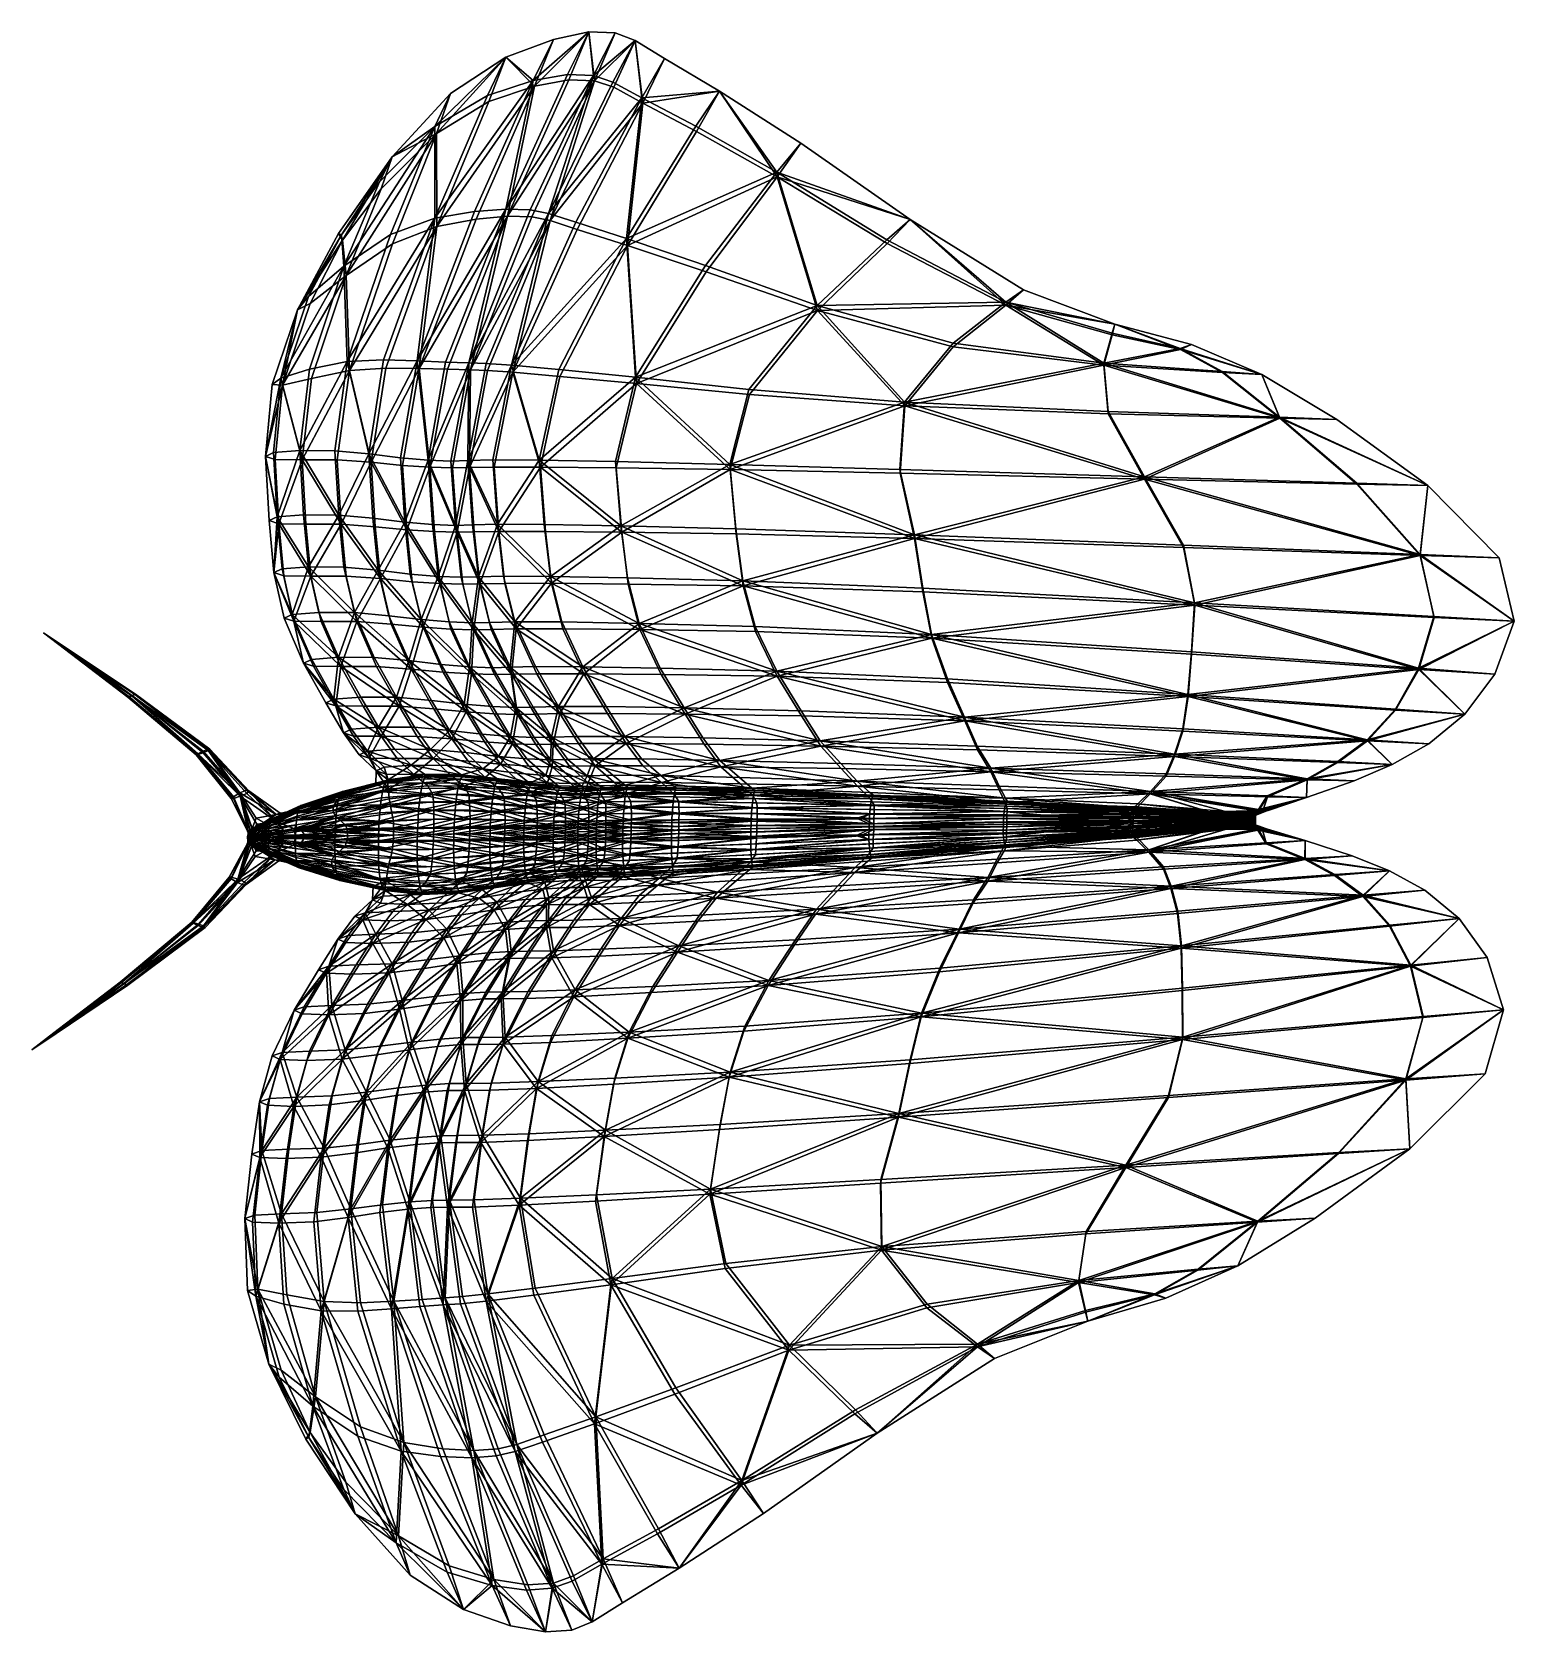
# Model space of a CAD drawing. Header units: inches. Extents: x -1.7 to 24.4, y -32.6 to -4.4.
import ezdxf

# ---------------------------------------------------------------- set-up
doc = ezdxf.new("R2010")
doc.units = ezdxf.units.IN
doc.header["$MEASUREMENT"] = 0
doc.layers.get('0').update_dxf_attribs({"true_color": 0x068671})

msp = doc.modelspace()

# ---------------------------------------------------------------- meshes
at = {"color": 7, "true_color": 0xffffff}
mesh = msp.add_polyface(dxfattribs=at)
corners = [(3.724, -7.959, -13.98), (3.673, -7.932, -13.793), (4.616, -6.583, -14.215), (4.394, -7.024, -14.302), (3.746, -8.049, -13.819), (4.424, -7.146, -14.083), (5.399, -6.169, -14.622), (5.644, -5.468, -14.782), (5.369, -6.049, -14.838), (6.619, -4.828, -15.324), (6.296, -5.5, -15.35), (6.323, -5.611, -15.149), (7.124, -5.34, -15.614), (7.459, -4.516, -15.795), (7.1, -5.239, -15.795), (8.083, -4.384, -16.148), (7.707, -5.132, -16.131), (7.729, -5.226, -15.968), (8.181, -5.242, -16.236), (3.768, -8.507, -14.264), (4.586, -7.952, -14.696), (3.824, -10.186, -14.62), (3.145, -9.043, -13.905), (2.951, -9.275, -13.692), (3.808, -8.67, -13.97), (4.626, -8.113, -14.404), (3.175, -9.164, -13.688), (5.37, -7.663, -15.116), (6.065, -7.545, -15.491), (5.058, -10.177, -15.213), (5.407, -7.812, -14.843), (3.865, -10.347, -14.325), (6.099, -7.679, -15.244), (6.619, -7.502, -15.787), (7.049, -7.519, -16.016), (5.967, -10.214, -15.655), (5.56, -10.198, -15.456), (8.161, -5.15, -16.382), (6.649, -7.627, -15.565), (5.092, -10.311, -14.962), (7.076, -7.641, -15.815), (7.373, -7.582, -16.189), (7.852, -7.735, -16.42), (6.72, -10.254, -16.02), (7.398, -7.705, -16.008), (5.995, -10.336, -15.449), (7.873, -7.86, -16.259), (9.029, -5.636, -16.714), (8.522, -5.358, -16.442)]
mesh.append_faces([[corners[k] for k in face] for face in [(0, 1, 2, 0), (2, 3, 0, 2), (4, 5, 2, 4), (2, 1, 4, 2), (6, 7, 2, 6), (2, 5, 6, 2), (8, 3, 2, 8), (2, 7, 8, 2), (8, 7, 9, 8), (9, 10, 8, 9), (6, 11, 9, 6), (9, 7, 6, 9), (12, 13, 9, 12), (9, 11, 12, 9), (14, 10, 9, 14), (9, 13, 14, 9), (14, 13, 15, 14), (15, 16, 14, 15), (12, 17, 15, 12), (15, 13, 12, 15), (15, 17, 18, 15), (19, 20, 21, 19), (0, 3, 19, 0), (19, 22, 0, 19), (8, 20, 19, 8), (19, 3, 8, 19), (4, 1, 23, 4), (0, 22, 23, 0), (23, 1, 0, 23), (6, 5, 24, 6), (24, 25, 6, 24), (4, 26, 24, 4), (24, 5, 4, 24), (27, 28, 29, 27), (8, 10, 27, 8), (27, 20, 8, 27), (14, 28, 27, 14), (27, 10, 14, 27), (30, 25, 31, 30), (12, 11, 30, 12), (30, 32, 12, 30), (6, 25, 30, 6), (30, 11, 6, 30), (33, 34, 35, 33), (29, 28, 33, 29), (33, 36, 29, 33), (14, 16, 33, 14), (33, 28, 14, 33), (37, 34, 33, 37), (33, 16, 37, 33), (38, 32, 39, 38), (18, 17, 38, 18), (38, 40, 18, 38), (12, 32, 38, 12), (38, 17, 12, 38), (41, 42, 43, 41), (35, 34, 41, 35), (41, 34, 37, 41), (44, 40, 45, 44), (44, 46, 47, 44), (18, 40, 44, 18), (44, 48, 18, 44)]], dxfattribs={"vtx2": -1, "vtx3": -1, "color": 7})
mesh = msp.add_polyface(dxfattribs=at)
corners = [(8.181, -5.242, -16.236), (8.544, -4.401, -16.412), (8.083, -4.384, -16.148), (8.161, -5.15, -16.382), (7.707, -5.132, -16.131), (8.894, -4.535, -16.616), (8.505, -5.266, -16.573), (8.522, -5.358, -16.442), (9.029, -5.636, -16.714), (9.412, -4.853, -16.891), (9.014, -5.543, -16.831), (10.38, -5.425, -17.357), (9.965, -6.045, -17.272), (9.978, -6.135, -17.169), (11.399, -6.934, -17.777), (11.815, -6.34, -17.972), (11.39, -6.852, -17.867), (13.74, -7.686, -18.641), (13.329, -8.042, -18.537), (13.333, -8.109, -18.46), (15.424, -9.194, -19.064), (15.734, -8.927, -19.176), (15.424, -9.145, -19.126), (7.373, -7.582, -16.189), (7.852, -7.735, -16.42), (7.398, -7.705, -16.008), (8.904, -10.466, -16.937), (7.554, -10.329, -16.383), (8.745, -8.024, -16.818), (10.134, -8.497, -17.388), (8.763, -8.144, -16.675), (7.873, -7.86, -16.259), (6.742, -10.378, -15.854), (8.918, -10.575, -16.808), (10.147, -8.606, -17.264), (7.573, -10.449, -16.235), (13.642, -10.906, -18.688), (10.901, -10.682, -17.705), (12.102, -9.202, -18.102), (14.496, -9.865, -18.884), (10.908, -10.771, -17.597), (12.108, -9.29, -17.997), (13.643, -10.971, -18.603), (14.496, -9.929, -18.801), (17.147, -10.215, -19.733), (17.228, -11.109, -19.814), (17.147, -10.255, -19.673)]
mesh.append_faces([[corners[k] for k in face] for face in [(0, 1, 2, 0), (3, 4, 2, 3), (2, 1, 3, 2), (3, 1, 5, 3), (5, 6, 3, 5), (0, 7, 5, 0), (5, 1, 0, 5), (8, 9, 5, 8), (5, 7, 8, 5), (10, 6, 5, 10), (5, 9, 10, 5), (10, 9, 11, 10), (11, 12, 10, 11), (8, 13, 11, 8), (11, 9, 8, 11), (14, 15, 11, 14), (11, 13, 14, 11), (16, 12, 11, 16), (11, 15, 16, 11), (16, 15, 17, 16), (17, 18, 16, 17), (14, 19, 17, 14), (17, 15, 14, 17), (20, 21, 17, 20), (17, 19, 20, 17), (22, 18, 17, 22), (17, 21, 22, 17), (3, 6, 23, 3), (10, 24, 23, 10), (23, 6, 10, 23), (8, 7, 25, 8), (26, 27, 28, 26), (28, 29, 26, 28), (10, 12, 28, 10), (28, 24, 10, 28), (16, 29, 28, 16), (28, 12, 16, 28), (30, 31, 32, 30), (33, 34, 30, 33), (30, 35, 33, 30), (14, 13, 30, 14), (30, 34, 14, 30), (8, 31, 30, 8), (30, 13, 8, 30), (36, 37, 38, 36), (38, 39, 36, 38), (26, 29, 38, 26), (38, 37, 26, 38), (16, 18, 38, 16), (38, 29, 16, 38), (22, 39, 38, 22), (38, 18, 22, 38), (33, 40, 41, 33), (41, 34, 33, 41), (42, 43, 41, 42), (41, 40, 42, 41), (20, 19, 41, 20), (41, 43, 20, 41), (14, 34, 41, 14), (41, 19, 14, 41), (36, 39, 44, 36), (42, 45, 46, 42)]], dxfattribs={"vtx2": -1, "vtx3": -1, "color": 7})
mesh = msp.add_polyface(dxfattribs=at)
corners = [(2.658, -10.484, -14.052), (3.16, -10.322, -14.315), (2.992, -11.755, -14.659), (3.824, -10.186, -14.62), (3.608, -11.759, -14.907), (2.688, -10.605, -13.835), (2.504, -10.591, -13.87), (2.388, -11.858, -14.27), (2.529, -11.792, -14.44), (3.865, -10.347, -14.325), (3.2, -10.485, -14.019), (3.033, -11.918, -14.361), (2.559, -11.913, -14.221), (4.468, -10.156, -14.927), (4.208, -11.815, -15.16), (5.058, -10.177, -15.213), (4.765, -11.883, -15.4), (5.092, -10.311, -14.962), (4.506, -10.304, -14.651), (4.246, -11.963, -14.881), (3.649, -11.92, -14.609), (5.56, -10.198, -15.456), (5.252, -11.924, -15.612), (5.967, -10.214, -15.655), (5.653, -11.941, -15.79), (5.995, -10.336, -15.449), (5.591, -10.323, -15.229), (5.283, -12.05, -15.381), (4.8, -12.017, -15.146), (6.272, -10.224, -15.81), (5.953, -11.933, -15.932), (6.72, -10.254, -16.02), (6.391, -11.922, -16.127), (6.742, -10.378, -15.854), (6.297, -10.347, -15.624), (5.978, -12.056, -15.742), (5.682, -12.062, -15.581), (7.554, -10.329, -16.383), (7.208, -11.926, -16.461), (8.904, -10.466, -16.937), (6.413, -12.046, -15.956), (7.228, -12.046, -16.309), (7.573, -10.449, -16.235), (3.768, -8.507, -14.264), (3.145, -9.043, -13.905), (2.951, -9.275, -13.692), (3.175, -9.164, -13.688), (3.746, -8.049, -13.819), (3.808, -8.67, -13.97), (4.626, -8.113, -14.404), (5.37, -7.663, -15.116), (4.586, -7.952, -14.696), (5.407, -7.812, -14.843), (6.099, -7.679, -15.244), (6.619, -7.502, -15.787), (6.649, -7.627, -15.565), (7.076, -7.641, -15.815), (7.373, -7.582, -16.189), (7.398, -7.705, -16.008), (7.873, -7.86, -16.259), (7.852, -7.735, -16.42), (8.745, -8.024, -16.818), (8.763, -8.144, -16.675)]
mesh.append_faces([[corners[k] for k in face] for face in [(0, 1, 2, 0), (3, 4, 2, 3), (2, 1, 3, 2), (5, 6, 7, 5), (0, 8, 7, 0), (7, 6, 0, 7), (9, 10, 11, 9), (5, 12, 11, 5), (11, 10, 5, 11), (3, 13, 14, 3), (15, 16, 14, 15), (14, 13, 15, 14), (17, 18, 19, 17), (9, 20, 19, 9), (19, 18, 9, 19), (15, 21, 22, 15), (23, 24, 22, 23), (22, 21, 23, 22), (25, 26, 27, 25), (17, 28, 27, 17), (27, 26, 17, 27), (23, 29, 30, 23), (31, 32, 30, 31), (30, 29, 31, 30), (33, 34, 35, 33), (25, 36, 35, 25), (35, 34, 25, 35), (31, 37, 38, 31), (38, 37, 39, 38), (33, 40, 41, 33), (41, 42, 33, 41), (3, 1, 43, 3), (0, 44, 43, 0), (43, 1, 0, 43), (0, 6, 45, 0), (45, 44, 0, 45), (5, 46, 45, 5), (45, 6, 5, 45), (45, 46, 47, 45), (5, 10, 48, 5), (48, 46, 5, 48), (9, 49, 48, 9), (48, 10, 9, 48), (15, 13, 50, 15), (3, 51, 50, 3), (50, 13, 3, 50), (9, 18, 52, 9), (17, 53, 52, 17), (52, 18, 17, 52), (23, 21, 54, 23), (17, 26, 55, 17), (25, 56, 55, 25), (55, 26, 25, 55), (31, 29, 57, 31), (57, 29, 23, 57), (25, 34, 58, 25), (33, 59, 58, 33), (58, 34, 33, 58), (31, 60, 61, 31), (61, 37, 31, 61), (33, 42, 62, 33)]], dxfattribs={"vtx2": -1, "vtx3": -1, "color": 7})
mesh = msp.add_polyface(dxfattribs=at)
corners = [(15.424, -9.145, -19.126), (15.734, -8.927, -19.176), (17.343, -9.528, -19.606), (17.294, -9.69, -19.654), (15.424, -9.194, -19.064), (17.294, -9.72, -19.61), (18.497, -9.974, -20.027), (18.695, -9.891, -20.059), (18.496, -9.956, -20.055), (22.717, -13.586, -21.099), (24.113, -13.646, -21.362), (24.372, -14.764, -21.095), (22.96, -14.679, -20.883), (22.72, -13.604, -21.062), (22.964, -14.697, -20.844), (13.815, -13.241, -18.903), (18.55, -13.421, -20.169), (18.747, -14.437, -20.105), (13.962, -14.181, -19.008), (18.552, -13.461, -20.101), (18.749, -14.478, -20.035), (13.816, -13.305, -18.812), (22.855, -12.372, -21.35), (21.606, -12.348, -21.029), (21.603, -12.33, -21.064), (20.243, -11.169, -20.771), (21.253, -11.208, -21.035), (20.246, -11.187, -20.737), (17.866, -12.218, -20.077), (13.56, -12.091, -18.757), (13.642, -10.906, -18.688), (17.227, -11.069, -19.875), (17.868, -12.258, -20.013), (13.561, -12.155, -18.669), (17.228, -11.109, -19.814), (13.643, -10.971, -18.603), (19.934, -10.416, -20.56), (19.237, -10.379, -20.339), (19.235, -10.361, -20.372), (17.147, -10.215, -19.733), (14.496, -9.865, -18.884), (17.147, -10.255, -19.673), (14.496, -9.929, -18.801)]
mesh.append_faces([[corners[k] for k in face] for face in [(0, 1, 2, 0), (2, 3, 0, 2), (4, 5, 2, 4), (2, 1, 4, 2), (6, 7, 2, 6), (2, 5, 6, 2), (8, 3, 2, 8), (2, 7, 8, 2), (9, 10, 11, 9), (11, 12, 9, 11), (13, 14, 11, 13), (11, 10, 13, 11), (15, 16, 17, 15), (17, 18, 15, 17), (9, 12, 17, 9), (17, 16, 9, 17), (13, 19, 20, 13), (20, 14, 13, 20), (20, 19, 21, 20), (13, 10, 22, 13), (22, 23, 13, 22), (9, 24, 22, 9), (22, 10, 9, 22), (25, 26, 22, 25), (22, 24, 25, 22), (27, 23, 22, 27), (22, 26, 27, 22), (9, 16, 28, 9), (28, 24, 9, 28), (28, 16, 15, 28), (28, 29, 30, 28), (25, 24, 28, 25), (28, 31, 25, 28), (21, 19, 32, 21), (32, 33, 21, 32), (13, 23, 32, 13), (32, 19, 13, 32), (27, 34, 32, 27), (32, 23, 27, 32), (32, 34, 35, 32), (27, 26, 36, 27), (36, 37, 27, 36), (25, 38, 36, 25), (36, 26, 25, 36), (8, 7, 36, 8), (36, 38, 8, 36), (6, 37, 36, 6), (36, 7, 6, 36), (25, 31, 39, 25), (39, 38, 25, 39), (39, 31, 30, 39), (0, 3, 39, 0), (39, 40, 0, 39), (8, 38, 39, 8), (39, 3, 8, 39), (41, 42, 35, 41), (27, 37, 41, 27), (41, 34, 27, 41), (6, 5, 41, 6), (41, 37, 6, 41), (4, 42, 41, 4), (41, 5, 4, 41)]], dxfattribs={"vtx2": -1, "vtx3": -1, "color": 7})
mesh = msp.add_polyface(dxfattribs=at)
corners = [(3.952, -14.61, -16.171), (3.327, -14.606, -15.981), (3.146, -13.805, -15.563), (3.768, -13.809, -15.772), (2.858, -14.643, -15.803), (2.679, -13.841, -15.373), (2.592, -12.926, -14.921), (3.058, -12.889, -15.125), (3.677, -12.893, -15.352), (2.536, -13.907, -15.212), (2.889, -14.764, -15.579), (2.709, -13.962, -15.151), (2.715, -14.709, -15.645), (2.623, -13.047, -14.7), (2.45, -12.991, -14.756), (3.188, -13.968, -15.261), (3.994, -14.77, -15.865), (3.81, -13.969, -15.469), (3.369, -14.769, -15.675), (3.718, -13.053, -15.052), (3.099, -13.052, -14.825), (4.374, -13.864, -15.984), (4.937, -13.932, -16.186), (5.126, -14.733, -16.548), (4.561, -14.665, -16.365), (4.28, -12.948, -15.584), (4.84, -13.016, -15.804), (4.413, -14.012, -15.699), (4.601, -14.814, -16.076), (5.163, -14.868, -16.286), (4.875, -13.151, -15.547), (4.319, -13.097, -15.302), (4.973, -14.066, -15.926), (2.992, -11.755, -14.659), (3.608, -11.759, -14.907), (2.529, -11.792, -14.44), (2.658, -10.484, -14.052), (2.388, -11.858, -14.27), (2.559, -11.913, -14.221), (2.688, -10.605, -13.835), (3.033, -11.918, -14.361), (3.649, -11.92, -14.609), (3.865, -10.347, -14.325), (4.208, -11.815, -15.16), (4.765, -11.883, -15.4), (3.824, -10.186, -14.62), (4.246, -11.963, -14.881), (4.8, -12.017, -15.146), (5.092, -10.311, -14.962), (5.252, -11.924, -15.612)]
mesh.append_faces([[corners[k] for k in face] for face in [(0, 1, 2, 0), (2, 3, 0, 2), (4, 5, 2, 4), (2, 1, 4, 2), (6, 7, 2, 6), (2, 5, 6, 2), (8, 3, 2, 8), (2, 7, 8, 2), (9, 5, 4, 9), (10, 11, 9, 10), (9, 12, 10, 9), (13, 14, 9, 13), (9, 11, 13, 9), (6, 5, 9, 6), (9, 14, 6, 9), (15, 11, 10, 15), (16, 17, 15, 16), (15, 18, 16, 15), (19, 20, 15, 19), (15, 17, 19, 15), (13, 11, 15, 13), (15, 20, 13, 15), (21, 22, 23, 21), (0, 3, 21, 0), (21, 24, 0, 21), (8, 25, 21, 8), (21, 3, 8, 21), (26, 22, 21, 26), (21, 25, 26, 21), (27, 17, 16, 27), (27, 28, 29, 27), (30, 31, 27, 30), (27, 32, 30, 27), (19, 17, 27, 19), (27, 31, 19, 27), (8, 7, 33, 8), (33, 34, 8, 33), (6, 35, 33, 6), (33, 7, 6, 33), (33, 35, 36, 33), (6, 14, 37, 6), (37, 35, 6, 37), (13, 38, 37, 13), (37, 14, 13, 37), (37, 38, 39, 37), (13, 20, 40, 13), (40, 38, 13, 40), (19, 41, 40, 19), (40, 20, 19, 40), (40, 41, 42, 40), (26, 25, 43, 26), (43, 44, 26, 43), (8, 34, 43, 8), (43, 25, 8, 43), (43, 34, 45, 43), (19, 31, 46, 19), (46, 41, 19, 46), (30, 47, 46, 30), (46, 31, 30, 46), (46, 47, 48, 46), (26, 44, 49, 26)]], dxfattribs={"vtx2": -1, "vtx3": -1, "color": 7})
mesh = msp.add_polyface(dxfattribs=at)
corners = [(5.163, -14.868, -16.286), (4.973, -14.066, -15.926), (4.413, -14.012, -15.699), (5.429, -13.973, -16.364), (5.834, -13.989, -16.515), (6.028, -14.791, -16.85), (5.126, -14.733, -16.548), (4.937, -13.932, -16.186), (5.621, -14.775, -16.711), (4.84, -13.016, -15.804), (5.33, -13.058, -15.998), (5.733, -13.074, -16.162), (5.462, -14.099, -16.127), (5.762, -13.196, -15.95), (5.362, -13.183, -15.764), (5.864, -14.111, -16.3), (4.875, -13.151, -15.547), (6.137, -13.982, -16.638), (6.579, -13.97, -16.805), (6.777, -14.772, -17.119), (6.332, -14.783, -16.964), (6.034, -13.066, -16.294), (6.475, -13.055, -16.474), (6.164, -14.105, -16.442), (6.058, -14.913, -16.632), (6.498, -13.179, -16.3), (6.06, -13.189, -16.101), (6.603, -14.095, -16.628), (7.405, -13.974, -17.087), (7.606, -14.775, -17.378), (7.296, -13.059, -16.781), (8.645, -13.084, -17.258), (7.425, -14.094, -16.928), (6.8, -14.896, -16.939), (8.66, -13.193, -17.121), (7.316, -13.179, -16.625), (5.252, -11.924, -15.612), (5.653, -11.941, -15.79), (4.765, -11.883, -15.4), (5.058, -10.177, -15.213), (5.283, -12.05, -15.381), (4.8, -12.017, -15.146), (5.682, -12.062, -15.581), (5.995, -10.336, -15.449), (5.953, -11.933, -15.932), (6.391, -11.922, -16.127), (5.967, -10.214, -15.655), (5.978, -12.056, -15.742), (6.413, -12.046, -15.956), (6.742, -10.378, -15.854), (7.208, -11.926, -16.461), (8.55, -11.951, -16.983), (6.72, -10.254, -16.02), (7.228, -12.046, -16.309), (8.565, -12.06, -16.85), (8.918, -10.575, -16.808)]
mesh.append_faces([[corners[k] for k in face] for face in [(0, 1, 2, 0), (3, 4, 5, 3), (6, 7, 3, 6), (3, 8, 6, 3), (9, 10, 3, 9), (3, 7, 9, 3), (11, 4, 3, 11), (3, 10, 11, 3), (12, 1, 0, 12), (13, 14, 12, 13), (12, 15, 13, 12), (16, 1, 12, 16), (12, 14, 16, 12), (17, 18, 19, 17), (5, 4, 17, 5), (17, 20, 5, 17), (11, 21, 17, 11), (17, 4, 11, 17), (22, 18, 17, 22), (17, 21, 22, 17), (23, 15, 24, 23), (25, 26, 23, 25), (23, 27, 25, 23), (13, 15, 23, 13), (23, 26, 13, 23), (19, 18, 28, 19), (28, 29, 19, 28), (22, 30, 28, 22), (28, 18, 22, 28), (28, 30, 31, 28), (32, 27, 33, 32), (34, 35, 32, 34), (25, 27, 32, 25), (32, 35, 25, 32), (11, 10, 36, 11), (36, 37, 11, 36), (36, 10, 9, 36), (36, 38, 39, 36), (16, 14, 40, 16), (40, 41, 16, 40), (13, 42, 40, 13), (40, 14, 13, 40), (40, 42, 43, 40), (22, 21, 44, 22), (44, 45, 22, 44), (11, 37, 44, 11), (44, 21, 11, 44), (44, 37, 46, 44), (13, 26, 47, 13), (47, 42, 13, 47), (25, 48, 47, 25), (47, 26, 25, 47), (47, 48, 49, 47), (31, 30, 50, 31), (50, 51, 31, 50), (22, 45, 50, 22), (50, 30, 22, 50), (50, 45, 52, 50), (25, 35, 53, 25), (53, 48, 25, 53), (53, 35, 34, 53), (53, 54, 55, 53)]], dxfattribs={"vtx2": -1, "vtx3": -1, "color": 7})
mesh = msp.add_polyface(dxfattribs=at)
corners = [(7.973, -15.566, -17.629), (9.34, -15.591, -17.985), (9.758, -16.29, -18.166), (8.966, -14.8, -17.775), (7.606, -14.775, -17.378), (8.982, -14.909, -17.631), (7.626, -14.895, -17.215), (7.995, -15.686, -17.463), (9.357, -15.7, -17.837), (11.39, -15.643, -18.483), (14.394, -15.778, -19.123), (14.697, -16.455, -19.151), (11.007, -14.853, -18.335), (14.115, -14.998, -19.087), (11.399, -15.732, -18.359), (9.775, -16.399, -18.014), (14.118, -15.063, -18.991), (11.015, -14.942, -18.214), (14.396, -15.842, -19.024), (18.633, -16.091, -19.771), (7.405, -13.974, -17.087), (8.76, -13.999, -17.523), (8.645, -13.084, -17.258), (8.775, -14.108, -17.383), (7.425, -14.094, -16.928), (8.66, -13.193, -17.121), (10.791, -14.052, -18.141), (13.962, -14.181, -19.008), (10.668, -13.137, -17.935), (13.815, -13.241, -18.903), (10.799, -14.141, -18.023), (13.964, -14.246, -18.914), (13.816, -13.305, -18.812), (10.675, -13.225, -17.82), (18.747, -14.437, -20.105), (18.749, -14.478, -20.035), (8.904, -10.466, -16.937), (8.55, -11.951, -16.983), (7.208, -11.926, -16.461), (8.565, -12.06, -16.85), (7.228, -12.046, -16.309), (8.918, -10.575, -16.808), (7.573, -10.449, -16.235), (10.562, -12.004, -17.727), (13.56, -12.091, -18.757), (10.901, -10.682, -17.705), (13.642, -10.906, -18.688), (10.569, -12.092, -17.616), (13.561, -12.155, -18.669), (13.643, -10.971, -18.603), (10.908, -10.771, -17.597), (17.866, -12.218, -20.077), (17.227, -11.069, -19.875), (17.868, -12.258, -20.013)]
mesh.append_faces([[corners[k] for k in face] for face in [(0, 1, 2, 0), (3, 1, 0, 3), (0, 4, 3, 0), (5, 6, 7, 5), (7, 8, 5, 7), (9, 10, 11, 9), (3, 12, 9, 3), (9, 1, 3, 9), (13, 10, 9, 13), (9, 12, 13, 9), (14, 8, 15, 14), (16, 17, 14, 16), (14, 18, 16, 14), (5, 8, 14, 5), (14, 17, 5, 14), (16, 18, 19, 16), (3, 4, 20, 3), (20, 21, 3, 20), (22, 21, 20, 22), (5, 23, 24, 5), (24, 23, 25, 24), (13, 12, 26, 13), (26, 27, 13, 26), (3, 21, 26, 3), (26, 12, 3, 26), (22, 28, 26, 22), (26, 21, 22, 26), (29, 27, 26, 29), (26, 28, 29, 26), (5, 17, 30, 5), (30, 23, 5, 30), (16, 31, 30, 16), (30, 17, 16, 30), (32, 33, 30, 32), (30, 31, 32, 30), (25, 23, 30, 25), (30, 33, 25, 30), (13, 27, 34, 13), (32, 31, 35, 32), (36, 37, 38, 36), (25, 39, 40, 25), (41, 42, 40, 41), (29, 28, 43, 29), (43, 44, 29, 43), (22, 37, 43, 22), (43, 28, 22, 43), (36, 45, 43, 36), (43, 37, 36, 43), (46, 44, 43, 46), (43, 45, 46, 43), (25, 33, 47, 25), (47, 39, 25, 47), (32, 48, 47, 32), (47, 33, 32, 47), (49, 50, 47, 49), (47, 48, 49, 47), (41, 39, 47, 41), (47, 50, 41, 47), (29, 44, 51, 29), (46, 52, 51, 46), (49, 48, 53, 49)]], dxfattribs={"vtx2": -1, "vtx3": -1, "color": 7})
mesh = msp.add_polyface(dxfattribs=at)
corners = [(-0.854, -15.474, -12.027), (-1.153, -15.25, -11.723), (-1.524, -14.965, -11.323), (-1.133, -15.254, -11.71), (-0.856, -15.461, -12.039), (-1.136, -15.231, -11.73), (-0.809, -15.444, -12.029), (-1.116, -15.235, -11.717), (-0.808, -15.454, -12.02), (2.858, -14.643, -15.803), (3.327, -14.606, -15.981), (3.674, -15.397, -16.369), (3.202, -15.434, -16.205), (3.059, -15.5, -16.051), (3.592, -16.134, -16.567), (3.624, -16.255, -16.337), (3.234, -15.555, -15.978), (3.448, -16.2, -16.416), (2.889, -14.764, -15.579), (2.715, -14.709, -15.645), (3.717, -15.56, -16.059), (3.369, -14.769, -15.675), (2.536, -13.907, -15.212), (3.188, -13.968, -15.261), (1.197, -17.097, -14.485), (1.288, -17.051, -14.468), (1.936, -17.787, -15.943), (1.379, -17.013, -14.445), (2.051, -17.735, -15.893), (1.41, -17.015, -14.425), (2.093, -17.749, -15.851), (1.381, -17.042, -14.42), (2.058, -17.796, -15.843), (1.199, -17.108, -14.475), (1.168, -17.115, -14.488), (1.786, -17.884, -15.987), (1.29, -17.079, -14.445), (1.942, -17.846, -15.894), (0.101, -16.048, -12.899), (0.084, -16.054, -12.902), (0.084, -16.055, -12.901), (0.034, -16.078, -12.908), (-0.016, -16.1, -12.916), (-0.034, -16.102, -12.923), (-0.017, -16.09, -12.924), (0.033, -16.071, -12.914)]
mesh.append_faces([[corners[k] for k in face] for face in [(0, 1, 2, 0), (2, 3, 0, 2), (4, 5, 2, 4), (2, 1, 4, 2), (6, 7, 2, 6), (2, 5, 6, 2), (8, 3, 2, 8), (2, 7, 8, 2), (9, 10, 11, 9), (11, 12, 9, 11), (13, 12, 14, 13), (15, 16, 13, 15), (13, 17, 15, 13), (18, 19, 13, 18), (13, 16, 18, 13), (9, 12, 13, 9), (13, 19, 9, 13), (18, 16, 20, 18), (20, 21, 18, 20), (9, 19, 22, 9), (18, 21, 23, 18), (24, 25, 26, 24), (27, 28, 26, 27), (26, 25, 27, 26), (27, 29, 30, 27), (31, 32, 30, 31), (30, 29, 31, 30), (33, 34, 35, 33), (31, 36, 37, 31), (31, 29, 38, 31), (38, 39, 31, 38), (27, 40, 38, 27), (38, 29, 27, 38), (8, 7, 38, 8), (38, 40, 8, 38), (6, 39, 38, 6), (38, 7, 6, 38), (27, 25, 41, 27), (41, 40, 27, 41), (24, 42, 41, 24), (41, 25, 24, 41), (0, 3, 41, 0), (41, 42, 0, 41), (8, 40, 41, 8), (41, 3, 8, 41), (24, 34, 43, 24), (43, 42, 24, 43), (33, 44, 43, 33), (43, 34, 33, 43), (4, 1, 43, 4), (43, 44, 4, 43), (0, 42, 43, 0), (43, 1, 0, 43), (33, 36, 45, 33), (45, 44, 33, 45), (31, 39, 45, 31), (45, 36, 31, 45), (6, 5, 45, 6), (45, 39, 6, 45), (4, 44, 45, 4), (45, 5, 4, 45)]], dxfattribs={"vtx2": -1, "vtx3": -1, "color": 7})
mesh = msp.add_polyface(dxfattribs=at)
corners = [(4.216, -17.173, -16.973), (4.039, -17.118, -17.061), (4.334, -17.4, -17.342), (4.511, -17.455, -17.251), (4.184, -17.053, -17.208), (4.478, -17.334, -17.489), (4.955, -17.297, -17.616), (5.201, -17.461, -17.693), (4.548, -17.556, -17.595), (4.66, -17.016, -17.341), (5.294, -17.02, -17.469), (5, -17.46, -17.292), (4.704, -17.178, -17.02), (4.379, -16.626, -17.041), (5.012, -16.63, -17.179), (3.904, -16.663, -16.9), (3.592, -16.134, -16.567), (4.066, -16.097, -16.718), (4.696, -16.101, -16.871), (3.76, -16.729, -16.751), (3.936, -16.784, -16.667), (3.624, -16.255, -16.337), (3.448, -16.2, -16.416), (4.423, -16.789, -16.723), (5.339, -17.18, -17.147), (5.056, -16.79, -16.86), (4.74, -16.261, -16.556), (4.109, -16.26, -16.404), (5.311, -16.156, -17.025), (5.629, -16.685, -17.318), (5.671, -16.833, -17.017), (3.674, -15.397, -16.369), (4.302, -15.401, -16.54), (3.202, -15.434, -16.205), (3.952, -14.61, -16.171), (3.327, -14.606, -15.981), (3.059, -15.5, -16.051), (3.717, -15.56, -16.059), (3.234, -15.555, -15.978), (4.345, -15.561, -16.229), (3.994, -14.77, -15.865), (3.369, -14.769, -15.675), (4.914, -15.456, -16.713), (4.561, -14.665, -16.365), (5.126, -14.733, -16.548), (5.352, -16.304, -16.728), (4.954, -15.605, -16.421), (5.163, -14.868, -16.286), (4.601, -14.814, -16.076), (4.374, -13.864, -15.984), (4.413, -14.012, -15.699)]
mesh.append_faces([[corners[k] for k in face] for face in [(0, 1, 2, 0), (2, 3, 0, 2), (4, 5, 2, 4), (2, 1, 4, 2), (6, 7, 8, 6), (4, 9, 6, 4), (6, 5, 4, 6), (6, 9, 10, 6), (0, 3, 11, 0), (11, 12, 0, 11), (10, 9, 13, 10), (13, 14, 10, 13), (4, 15, 13, 4), (13, 9, 4, 13), (16, 17, 13, 16), (13, 15, 16, 13), (18, 14, 13, 18), (13, 17, 18, 13), (4, 1, 19, 4), (19, 15, 4, 19), (0, 20, 19, 0), (19, 1, 0, 19), (21, 22, 19, 21), (19, 20, 21, 19), (16, 15, 19, 16), (19, 22, 16, 19), (0, 12, 23, 0), (23, 20, 0, 23), (24, 25, 23, 24), (23, 12, 24, 23), (26, 27, 23, 26), (23, 25, 26, 23), (21, 20, 23, 21), (23, 27, 21, 23), (18, 28, 29, 18), (26, 25, 30, 26), (18, 17, 31, 18), (31, 32, 18, 31), (16, 33, 31, 16), (31, 17, 16, 31), (34, 32, 31, 34), (31, 35, 34, 31), (16, 22, 36, 16), (21, 27, 37, 21), (37, 38, 21, 37), (26, 39, 37, 26), (37, 27, 26, 37), (40, 41, 37, 40), (37, 39, 40, 37), (18, 32, 42, 18), (42, 28, 18, 42), (34, 43, 42, 34), (42, 32, 34, 42), (42, 43, 44, 42), (26, 45, 46, 26), (46, 39, 26, 46), (47, 48, 46, 47), (40, 39, 46, 40), (46, 48, 40, 46), (44, 43, 49, 44), (40, 48, 50, 40)]], dxfattribs={"vtx2": -1, "vtx3": -1, "color": 7})
mesh = msp.add_polyface(dxfattribs=at)
corners = [(5.883, -16.224, -17.17), (6.203, -16.753, -17.449), (5.629, -16.685, -17.318), (5.311, -16.156, -17.025), (5.92, -16.358, -16.9), (5.352, -16.304, -16.728), (5.671, -16.833, -17.017), (6.382, -16.265, -17.301), (6.704, -16.794, -17.567), (6.793, -16.281, -17.415), (7.1, -16.274, -17.511), (7.424, -16.803, -17.76), (7.573, -16.386, -17.451), (7.128, -16.397, -17.304), (7.453, -16.925, -17.55), (4.914, -15.456, -16.713), (5.482, -15.524, -16.877), (5.126, -14.733, -16.548), (5.519, -15.658, -16.611), (4.954, -15.605, -16.421), (5.163, -14.868, -16.286), (5.979, -15.565, -17.023), (6.389, -15.581, -17.15), (5.621, -14.775, -16.711), (6.028, -14.791, -16.85), (6.416, -16.391, -17.053), (6.013, -15.691, -16.78), (6.824, -16.403, -17.189), (6.419, -15.703, -16.928), (6.058, -14.913, -16.632), (5.654, -14.9, -16.471), (7.548, -16.262, -17.64), (6.694, -15.574, -17.255), (7.14, -15.562, -17.396), (6.332, -14.783, -16.964), (6.777, -14.772, -17.119), (6.721, -15.697, -17.052), (7.165, -15.686, -17.211), (6.8, -14.896, -16.939), (6.359, -14.906, -16.766), (7.973, -15.566, -17.629), (8.385, -16.266, -17.849), (7.606, -14.775, -17.378), (8.407, -16.386, -17.678), (7.995, -15.686, -17.463), (7.626, -14.895, -17.215), (5.429, -13.973, -16.364), (5.462, -14.099, -16.127), (5.864, -14.111, -16.3), (6.137, -13.982, -16.638), (6.164, -14.105, -16.442), (6.603, -14.095, -16.628), (7.425, -14.094, -16.928), (8.982, -14.909, -17.631)]
mesh.append_faces([[corners[k] for k in face] for face in [(0, 1, 2, 0), (2, 3, 0, 2), (4, 5, 6, 4), (0, 7, 8, 0), (9, 10, 11, 9), (12, 13, 14, 12), (0, 3, 15, 0), (15, 16, 0, 15), (17, 16, 15, 17), (4, 18, 19, 4), (19, 5, 4, 19), (19, 18, 20, 19), (9, 7, 21, 9), (21, 22, 9, 21), (0, 16, 21, 0), (21, 7, 0, 21), (17, 23, 21, 17), (21, 16, 17, 21), (24, 22, 21, 24), (21, 23, 24, 21), (4, 25, 26, 4), (26, 18, 4, 26), (27, 28, 26, 27), (26, 25, 27, 26), (29, 30, 26, 29), (26, 28, 29, 26), (20, 18, 26, 20), (26, 30, 20, 26), (31, 10, 32, 31), (32, 33, 31, 32), (9, 22, 32, 9), (32, 10, 9, 32), (24, 34, 32, 24), (32, 22, 24, 32), (35, 33, 32, 35), (32, 34, 35, 32), (27, 13, 36, 27), (36, 28, 27, 36), (12, 37, 36, 12), (36, 13, 12, 36), (38, 39, 36, 38), (36, 37, 38, 36), (29, 28, 36, 29), (36, 39, 29, 36), (31, 33, 40, 31), (40, 41, 31, 40), (35, 42, 40, 35), (40, 33, 35, 40), (12, 43, 44, 12), (44, 37, 12, 44), (38, 37, 44, 38), (44, 45, 38, 44), (24, 23, 46, 24), (20, 30, 47, 20), (29, 48, 47, 29), (47, 30, 29, 47), (35, 34, 49, 35), (29, 39, 50, 29), (38, 51, 50, 38), (50, 39, 38, 50), (38, 45, 52, 38), (52, 45, 53, 52)]], dxfattribs={"vtx2": -1, "vtx3": -1, "color": 7})
mesh = msp.add_polyface(dxfattribs=at)
corners = [(15.161, -17.349, -18.947), (18.247, -17.451, -19.438), (17.97, -17.762, -19.682), (20.731, -17.556, -19.801), (18.246, -17.492, -19.394), (17.968, -17.802, -19.638), (15.157, -17.414, -18.885), (15.304, -17.731, -19.194), (21.559, -17.572, -19.947), (22.229, -17.283, -20.202), (21.271, -17.253, -20.063), (20.73, -17.538, -19.827), (21.267, -17.235, -20.103), (21.787, -16.85, -20.159), (22.874, -16.919, -20.269), (21.791, -16.868, -20.119), (18.392, -17.106, -19.739), (14.92, -16.962, -19.227), (14.697, -16.455, -19.151), (18.538, -16.66, -19.748), (18.395, -17.146, -19.664), (14.923, -17.027, -19.124), (18.541, -16.7, -19.674), (14.699, -16.519, -19.05), (23.506, -16.401, -20.455), (22.287, -16.328, -20.288), (22.283, -16.31, -20.328), (22.693, -15.592, -20.583), (24.033, -15.694, -20.742), (22.697, -15.611, -20.543), (18.63, -16.051, -19.844), (14.115, -14.998, -19.087), (18.692, -15.303, -19.979), (14.394, -15.778, -19.123), (18.633, -16.091, -19.771), (14.396, -15.842, -19.024), (18.695, -15.343, -19.907), (14.118, -15.063, -18.991), (24.372, -14.764, -21.095), (22.964, -14.697, -20.844), (22.96, -14.679, -20.883), (18.747, -14.437, -20.105), (18.749, -14.478, -20.035), (13.964, -14.246, -18.914)]
mesh.append_faces([[corners[k] for k in face] for face in [(0, 1, 2, 0), (3, 4, 5, 3), (6, 7, 5, 6), (5, 4, 6, 5), (3, 8, 9, 3), (9, 10, 3, 9), (11, 12, 9, 11), (9, 8, 11, 9), (13, 14, 9, 13), (9, 12, 13, 9), (15, 10, 9, 15), (9, 14, 15, 9), (11, 1, 16, 11), (16, 12, 11, 16), (0, 17, 16, 0), (16, 1, 0, 16), (18, 19, 16, 18), (16, 17, 18, 16), (13, 12, 16, 13), (16, 19, 13, 16), (6, 4, 20, 6), (20, 21, 6, 20), (3, 10, 20, 3), (20, 4, 3, 20), (15, 22, 20, 15), (20, 10, 15, 20), (23, 21, 20, 23), (20, 22, 23, 20), (15, 14, 24, 15), (24, 25, 15, 24), (13, 26, 24, 13), (24, 14, 13, 24), (27, 28, 24, 27), (24, 26, 27, 24), (29, 25, 24, 29), (24, 28, 29, 24), (13, 19, 30, 13), (30, 26, 13, 30), (30, 19, 18, 30), (31, 32, 30, 31), (30, 33, 31, 30), (27, 26, 30, 27), (30, 32, 27, 30), (23, 22, 34, 23), (34, 35, 23, 34), (15, 25, 34, 15), (34, 22, 15, 34), (29, 36, 34, 29), (34, 25, 29, 34), (34, 36, 37, 34), (29, 28, 38, 29), (38, 39, 29, 38), (27, 40, 38, 27), (38, 28, 27, 38), (27, 32, 41, 27), (41, 40, 27, 41), (41, 32, 31, 41), (37, 36, 42, 37), (42, 43, 37, 42), (29, 39, 42, 29), (42, 36, 29, 42)]], dxfattribs={"vtx2": -1, "vtx3": -1, "color": 7})
mesh = msp.add_polyface(dxfattribs=at)
corners = [(8.003, -17.709, -18.474), (8.019, -17.719, -18.367), (8.331, -17.707, -18.427), (8.317, -17.697, -18.522), (7.957, -17.674, -18.209), (8.268, -17.663, -18.278), (8.722, -17.65, -18.368), (8.787, -17.694, -18.509), (8.774, -17.684, -18.592), (7.97, -17.751, -18.684), (8.287, -17.74, -18.708), (8.273, -17.792, -18.794), (7.953, -17.803, -18.781), (8.748, -17.727, -18.755), (8.735, -17.779, -18.83), (7.986, -17.72, -18.58), (8.302, -17.708, -18.617), (8.761, -17.695, -18.675), (9.634, -17.706, -18.65), (9.623, -17.695, -18.721), (9.567, -17.66, -18.519), (9.6, -17.737, -18.862), (9.589, -17.787, -18.926), (9.612, -17.706, -18.793), (8.049, -17.487, -18.021), (8.503, -17.475, -18.115), (8.165, -17.184, -18.115), (7.988, -17.824, -17.976), (8.295, -17.815, -18.071), (8.071, -17.61, -17.854), (8.745, -17.803, -18.187), (8.522, -17.599, -17.968), (8.191, -17.308, -17.92), (7.743, -17.318, -17.79), (9.348, -17.482, -18.268), (9.007, -17.188, -18.291), (9.586, -17.808, -18.363), (9.363, -17.602, -18.142), (9.03, -17.308, -18.114), (7.874, -16.791, -17.88), (8.714, -16.794, -18.07), (7.548, -16.262, -17.64), (8.385, -16.266, -17.849), (9.758, -16.29, -18.166), (8.736, -16.914, -17.896), (7.9, -16.915, -17.687), (10.406, -17.324, -18.395), (9.775, -16.399, -18.014), (8.407, -16.386, -17.678), (10.109, -16.928, -18.201), (7.573, -16.386, -17.451), (7.973, -15.566, -17.629), (9.357, -15.7, -17.837), (7.995, -15.686, -17.463)]
mesh.append_faces([[corners[k] for k in face] for face in [(0, 1, 2, 0), (2, 3, 0, 2), (4, 5, 2, 4), (2, 1, 4, 2), (6, 7, 2, 6), (2, 5, 6, 2), (8, 3, 2, 8), (2, 7, 8, 2), (9, 10, 11, 9), (11, 12, 9, 11), (13, 14, 11, 13), (11, 10, 13, 11), (9, 15, 16, 9), (16, 10, 9, 16), (0, 3, 16, 0), (16, 15, 0, 16), (8, 17, 16, 8), (16, 3, 8, 16), (13, 10, 16, 13), (16, 17, 13, 16), (8, 7, 18, 8), (18, 19, 8, 18), (6, 20, 18, 6), (18, 7, 6, 18), (13, 21, 22, 13), (22, 14, 13, 22), (13, 17, 23, 13), (23, 21, 13, 23), (8, 19, 23, 8), (23, 17, 8, 23), (6, 5, 24, 6), (24, 25, 6, 24), (24, 5, 4, 24), (26, 25, 24, 26), (27, 28, 29, 27), (30, 31, 29, 30), (29, 28, 30, 29), (32, 33, 29, 32), (29, 31, 32, 29), (6, 25, 34, 6), (34, 20, 6, 34), (26, 35, 34, 26), (34, 25, 26, 34), (30, 36, 37, 30), (37, 31, 30, 37), (32, 31, 37, 32), (37, 38, 32, 37), (26, 39, 40, 26), (40, 35, 26, 40), (41, 42, 40, 41), (40, 39, 41, 40), (40, 42, 43, 40), (32, 38, 44, 32), (44, 45, 32, 44), (44, 38, 46, 44), (47, 48, 44, 47), (44, 49, 47, 44), (44, 48, 50, 44), (43, 42, 51, 43), (47, 52, 53, 47), (53, 48, 47, 53)]], dxfattribs={"vtx2": -1, "vtx3": -1, "color": 7})
mesh = msp.add_polyface(dxfattribs=at)
corners = [(10.953, -17.7, -18.752), (11.021, -17.749, -18.875), (9.634, -17.706, -18.65), (9.567, -17.66, -18.519), (11.013, -17.74, -18.934), (9.623, -17.695, -18.721), (9.589, -17.787, -18.926), (9.6, -17.737, -18.862), (10.993, -17.777, -19.05), (11.003, -17.749, -18.993), (9.612, -17.706, -18.793), (13.099, -17.833, -19.205), (13.028, -17.777, -19.093), (13.084, -17.833, -19.298), (13.092, -17.825, -19.252), (9.348, -17.482, -18.268), (10.733, -17.515, -18.505), (10.388, -17.215, -18.552), (9.007, -17.188, -18.291), (10.966, -17.834, -18.622), (10.744, -17.624, -18.399), (9.363, -17.602, -18.142), (9.586, -17.808, -18.363), (10.406, -17.324, -18.395), (9.03, -17.308, -18.114), (15.417, -17.876, -19.48), (12.807, -17.58, -18.848), (15.307, -17.667, -19.255), (12.52, -17.269, -18.518), (15.161, -17.349, -18.947), (12.81, -17.669, -18.766), (15.157, -17.414, -18.885), (12.522, -17.358, -18.435), (15.304, -17.731, -19.194), (8.714, -16.794, -18.07), (10.091, -16.819, -18.356), (9.758, -16.29, -18.166), (10.109, -16.928, -18.201), (8.736, -16.914, -17.896), (12.157, -16.871, -18.752), (14.92, -16.962, -19.227), (11.817, -16.343, -18.607), (14.697, -16.455, -19.151), (12.167, -16.96, -18.621), (14.923, -17.027, -19.124), (14.699, -16.519, -19.05), (11.826, -16.431, -18.479), (9.775, -16.399, -18.014), (11.39, -15.643, -18.483), (9.34, -15.591, -17.985), (11.399, -15.732, -18.359), (14.396, -15.842, -19.024), (14.394, -15.778, -19.123), (18.63, -16.051, -19.844)]
mesh.append_faces([[corners[k] for k in face] for face in [(0, 1, 2, 0), (2, 3, 0, 2), (4, 5, 2, 4), (2, 1, 4, 2), (6, 7, 8, 6), (4, 9, 10, 4), (10, 5, 4, 10), (8, 7, 10, 8), (10, 9, 8, 10), (4, 1, 11, 4), (0, 12, 11, 0), (11, 1, 0, 11), (8, 9, 13, 8), (4, 14, 13, 4), (0, 3, 15, 0), (15, 16, 0, 15), (17, 16, 15, 17), (15, 18, 17, 15), (19, 20, 21, 19), (21, 22, 19, 21), (23, 24, 21, 23), (21, 20, 23, 21), (25, 12, 26, 25), (26, 27, 25, 26), (0, 16, 26, 0), (26, 12, 0, 26), (17, 28, 26, 17), (26, 16, 17, 26), (29, 27, 26, 29), (26, 28, 29, 26), (30, 20, 19, 30), (31, 32, 30, 31), (30, 33, 31, 30), (23, 20, 30, 23), (30, 32, 23, 30), (17, 18, 34, 17), (34, 35, 17, 34), (36, 35, 34, 36), (23, 37, 38, 23), (29, 28, 39, 29), (39, 40, 29, 39), (17, 35, 39, 17), (39, 28, 17, 39), (36, 41, 39, 36), (39, 35, 36, 39), (42, 40, 39, 42), (39, 41, 42, 39), (23, 32, 43, 23), (43, 37, 23, 43), (31, 44, 43, 31), (43, 32, 31, 43), (45, 46, 43, 45), (43, 44, 45, 43), (47, 37, 43, 47), (43, 46, 47, 43), (42, 41, 48, 42), (36, 49, 48, 36), (48, 41, 36, 48), (47, 46, 50, 47), (45, 51, 50, 45), (50, 46, 45, 50), (42, 52, 53, 42)]], dxfattribs={"vtx2": -1, "vtx3": -1, "color": 7})
mesh = msp.add_polyface(dxfattribs=at)
corners = [(4.955, -17.297, -17.616), (5.591, -17.303, -17.735), (5.84, -17.468, -17.793), (5.294, -17.02, -17.469), (5.339, -17.18, -17.147), (4.704, -17.178, -17.02), (5, -17.46, -17.292), (5.636, -17.463, -17.41), (6.212, -17.364, -17.851), (5.913, -17.077, -17.595), (6.489, -17.146, -17.714), (6.82, -17.438, -17.756), (6.527, -17.28, -17.437), (5.956, -17.225, -17.291), (6.255, -17.513, -17.544), (6.992, -17.187, -17.822), (7.324, -17.481, -17.86), (7.406, -17.203, -17.919), (7.739, -17.496, -17.949), (7.438, -17.325, -17.687), (7.027, -17.313, -17.569), (7.352, -17.607, -17.649), (7.714, -17.195, -18.003), (8.049, -17.487, -18.021), (8.165, -17.184, -18.115), (5.629, -16.685, -17.318), (6.203, -16.753, -17.449), (5.012, -16.63, -17.179), (4.696, -16.101, -16.871), (5.671, -16.833, -17.017), (5.056, -16.79, -16.86), (6.241, -16.887, -17.175), (5.92, -16.358, -16.9), (5.352, -16.304, -16.728), (4.74, -16.261, -16.556), (6.704, -16.794, -17.567), (7.117, -16.81, -17.671), (5.883, -16.224, -17.17), (6.793, -16.281, -17.415), (6.382, -16.265, -17.301), (6.739, -16.919, -17.316), (7.148, -16.932, -17.441), (6.824, -16.403, -17.189), (6.416, -16.391, -17.053), (7.424, -16.803, -17.76), (7.874, -16.791, -17.88), (7.548, -16.262, -17.64), (7.1, -16.274, -17.511), (7.743, -17.318, -17.79), (7.453, -16.925, -17.55), (8.191, -17.308, -17.92), (7.9, -16.915, -17.687), (7.573, -16.386, -17.451), (7.128, -16.397, -17.304), (8.736, -16.914, -17.896)]
mesh.append_faces([[corners[k] for k in face] for face in [(0, 1, 2, 0), (3, 1, 0, 3), (4, 5, 6, 4), (6, 7, 4, 6), (2, 1, 8, 2), (3, 9, 8, 3), (8, 1, 3, 8), (10, 11, 8, 10), (8, 9, 10, 8), (12, 13, 14, 12), (4, 7, 14, 4), (14, 13, 4, 14), (10, 15, 16, 10), (16, 11, 10, 16), (17, 18, 16, 17), (16, 15, 17, 16), (19, 20, 21, 19), (17, 22, 23, 17), (23, 18, 17, 23), (23, 22, 24, 23), (10, 9, 25, 10), (25, 26, 10, 25), (3, 27, 25, 3), (25, 9, 3, 25), (25, 27, 28, 25), (4, 13, 29, 4), (29, 30, 4, 29), (12, 31, 29, 12), (29, 13, 12, 29), (29, 31, 32, 29), (29, 33, 34, 29), (17, 15, 35, 17), (35, 36, 17, 35), (10, 26, 35, 10), (35, 15, 10, 35), (35, 26, 37, 35), (38, 36, 35, 38), (35, 39, 38, 35), (12, 20, 40, 12), (40, 31, 12, 40), (19, 41, 40, 19), (40, 20, 19, 40), (42, 43, 40, 42), (40, 41, 42, 40), (32, 31, 40, 32), (40, 43, 32, 40), (24, 22, 44, 24), (44, 45, 24, 44), (17, 36, 44, 17), (44, 22, 17, 44), (44, 36, 38, 44), (46, 45, 44, 46), (44, 47, 46, 44), (19, 48, 49, 19), (49, 41, 19, 49), (50, 51, 49, 50), (49, 48, 50, 49), (49, 51, 52, 49), (42, 41, 49, 42), (49, 53, 42, 49), (52, 51, 54, 52)]], dxfattribs={"vtx2": -1, "vtx3": -1, "color": 7})
mesh = msp.add_polyface(dxfattribs=at)
corners = [(2.454, -18.365, -17.883), (2.335, -18.455, -17.85), (2.246, -18.457, -17.774), (2.125, -18.46, -17.603), (2.487, -18.251, -17.688), (2.478, -18.266, -17.743), (2.135, -18.459, -17.636), (2.092, -18.479, -17.595), (2.576, -18.164, -17.088), (2.225, -18.232, -17.035), (1.936, -17.787, -15.943), (2.051, -17.735, -15.893), (1.823, -17.853, -15.981), (1.197, -17.097, -14.485), (2.093, -17.749, -15.851), (2.058, -17.796, -15.843), (2.589, -18.295, -16.979), (2.648, -18.144, -16.886), (1.379, -17.013, -14.445), (1.786, -17.884, -15.987), (1.826, -17.882, -15.958), (1.199, -17.108, -14.475), (1.168, -17.115, -14.488), (1.942, -17.846, -15.894), (2.235, -18.335, -16.949), (1.381, -17.042, -14.42), (1.29, -17.079, -14.445), (2.125, -18.46, -17.573), (2.496, -18.246, -17.63), (2.135, -18.459, -17.545), (2.505, -18.251, -17.573), (2.154, -18.458, -17.516), (2.482, -18.276, -17.512), (2.151, -18.46, -17.516), (2.18, -18.455, -17.48), (2.398, -18.332, -17.446), (2.173, -18.46, -17.482), (2.359, -18.452, -17.19), (2.167, -18.458, -17.224), (2.151, -18.412, -17.314), (2.356, -18.308, -17.347), (2.18, -18.459, -17.472), (2.131, -18.46, -17.389), (2.149, -18.416, -17.32), (2.19, -18.458, -17.717), (2.462, -18.324, -17.842), (2.155, -18.459, -17.673), (2.47, -18.29, -17.796), (2.074, -18.46, -17.23), (2.083, -18.461, -17.227), (2.121, -18.459, -17.228), (2.162, -18.459, -17.225), (2.162, -18.459, -17.225), (2.166, -18.459, -17.225), (2.079, -18.442, -17.312), (2.074, -18.456, -17.28), (2.084, -18.453, -17.336), (2.12, -18.46, -17.382), (2.123, -18.46, -17.384), (2.076, -18.466, -17.242)]
mesh.append_faces([[corners[k] for k in face] for face in [(40, 41, 43, 40), (23, 51, 52, 23), (57, 56, 10, 57), (57, 10, 43, 57)]], dxfattribs={"vtx0": -1, "vtx1": -1, "vtx2": -1, "vtx3": -1, "color": 7})
mesh.append_faces([[corners[k] for k in face] for face in [(3, 5, 7, 3), (31, 30, 33, 31), (34, 32, 36, 34), (39, 40, 43, 39), (38, 23, 53, 38), (57, 43, 58, 57), (48, 19, 59, 48)]], dxfattribs={"vtx0": -1, "vtx1": -1, "vtx3": -1, "color": 7})
mesh.append_faces([[corners[k] for k in face] for face in [(29, 28, 27, 29), (41, 42, 43, 41), (23, 49, 50, 23), (23, 50, 51, 23), (23, 52, 53, 23), (10, 39, 43, 10)]], dxfattribs={"vtx0": -1, "vtx2": -1, "vtx3": -1, "color": 7})
mesh.append_faces([[corners[k] for k in face] for face in [(0, 1, 2, 0)]], dxfattribs={"vtx0": -1, "vtx3": -1, "color": 7})
mesh.append_faces([[corners[k] for k in face] for face in [(5, 6, 7, 5), (32, 31, 36, 32), (40, 35, 41, 40), (23, 20, 49, 23), (55, 19, 54, 55), (56, 54, 10, 56), (19, 55, 59, 19)]], dxfattribs={"vtx1": -1, "vtx2": -1, "vtx3": -1, "color": 7})
mesh.append_faces([[corners[k] for k in face] for face in [(3, 4, 5, 3), (8, 9, 10, 8), (10, 11, 8, 10), (10, 12, 13, 10), (14, 15, 16, 14), (8, 11, 14, 8), (14, 17, 8, 14), (14, 11, 18, 14), (19, 20, 21, 19), (13, 12, 19, 13), (19, 22, 13, 19), (16, 15, 23, 16), (23, 24, 16, 23), (23, 15, 25, 23), (21, 20, 23, 21), (23, 26, 21, 23), (4, 3, 27, 4), (27, 28, 4, 27), (29, 30, 28, 29), (31, 32, 30, 31), (30, 29, 33, 30), (34, 35, 32, 34), (39, 9, 40, 39), (35, 34, 41, 35), (40, 9, 8, 40), (2, 44, 45, 2), (44, 46, 47, 44), (46, 6, 5, 46), (38, 24, 23, 38), (20, 48, 49, 20), (19, 12, 54, 19), (54, 12, 10, 54), (10, 9, 39, 10), (43, 42, 58, 43), (48, 20, 19, 48)]], dxfattribs={"vtx2": -1, "vtx3": -1, "color": 7})
mesh.append_faces([[corners[k] for k in face] for face in [(37, 24, 38, 37)]], dxfattribs={"vtx3": -1, "color": 7})
mesh = msp.add_polyface(dxfattribs=at)
corners = [(4.548, -17.556, -17.595), (4.56, -17.577, -17.795), (3.76, -17.771, -17.699), (4.555, -17.72, -17.325), (4.333, -17.638, -17.409), (3.671, -17.897, -17.449), (4.586, -18.014, -17.189), (4.568, -17.893, -17.275), (3.573, -18.098, -17.242), (4.64, -18.282, -17.092), (4.615, -18.143, -17.128), (3.708, -18.27, -17.137), (3.831, -18.473, -17.112), (4.645, -18.43, -17.079), (4.644, -18.41, -17.081), (4.644, -18.404, -17.082), (4, -18.421, -17.107), (4.447, -17.768, -18.495), (4.428, -17.875, -18.6), (3.652, -18.016, -18.361), (4.491, -17.617, -18.238), (4.468, -17.681, -18.373), (3.685, -17.857, -18.175), (4.537, -17.564, -17.944), (4.514, -17.577, -18.093), (3.723, -17.771, -17.945), (5.257, -17.496, -17.891), (5.201, -17.461, -17.693), (5.332, -17.812, -17.342), (5.343, -17.945, -17.249), (5.349, -18.091, -17.18), (5.351, -18.247, -17.137), (4.651, -18.409, -17.081), (5.349, -18.408, -17.122), (5.349, -18.395, -17.124), (4.852, -18.405, -17.094), (4.714, -18.408, -17.085), (4.388, -18.283, -18.785), (4.398, -18.137, -18.748), (5.084, -18.096, -18.913), (5.074, -18.252, -18.954), (4.412, -17.999, -18.685), (5.099, -17.949, -18.846), (5.116, -17.816, -18.755), (5.137, -17.701, -18.642), (5.159, -17.608, -18.511), (5.184, -17.539, -18.366), (5.208, -17.497, -18.211), (5.233, -17.483, -18.051), (4.334, -17.4, -17.342), (4.478, -17.334, -17.489), (4.511, -17.455, -17.251), (4.955, -17.297, -17.616), (5.249, -17.662, -17.343), (5, -17.46, -17.292), (3.817, -18.418, -17.115), (3.824, -18.426, -17.114), (3.884, -18.424, -17.112), (5.349, -18.394, -17.124), (5.068, -18.4, -18.966), (4.391, -18.414, -18.798), (4.383, -18.414, -18.796), (4.383, -18.414, -18.796), (4.382, -18.434, -18.797), (5.068, -18.4, -18.966), (5.067, -18.413, -18.967)]
mesh.append_faces([[corners[k] for k in face] for face in [(13, 34, 35, 13), (32, 13, 35, 32), (9, 55, 56, 9), (36, 58, 15, 36)]], dxfattribs={"vtx0": -1, "vtx1": -1, "vtx2": -1, "vtx3": -1, "color": 7})
mesh.append_faces([[corners[k] for k in face] for face in [(36, 15, 32, 36), (37, 59, 62, 37), (63, 60, 65, 63)]], dxfattribs={"vtx0": -1, "vtx1": -1, "vtx3": -1, "color": 7})
mesh.append_faces([[corners[k] for k in face] for face in [(9, 56, 57, 9), (60, 64, 65, 60)]], dxfattribs={"vtx0": -1, "vtx2": -1, "vtx3": -1, "color": 7})
mesh.append_faces([[corners[k] for k in face] for face in [(32, 35, 36, 32)]], dxfattribs={"vtx0": -1, "vtx3": -1, "color": 7})
mesh.append_faces([[corners[k] for k in face] for face in [(59, 60, 62, 59)]], dxfattribs={"vtx1": -1, "vtx2": -1, "vtx3": -1, "color": 7})
mesh.append_faces([[corners[k] for k in face] for face in [(0, 1, 2, 0), (3, 4, 5, 3), (6, 7, 8, 6), (9, 10, 11, 9), (12, 13, 14, 12), (14, 15, 16, 14), (17, 18, 19, 17), (20, 21, 22, 20), (23, 24, 25, 23), (23, 1, 26, 23), (0, 27, 26, 0), (26, 1, 0, 26), (3, 7, 28, 3), (6, 29, 28, 6), (28, 7, 6, 28), (6, 10, 30, 6), (9, 31, 30, 9), (30, 10, 9, 30), (32, 14, 13, 32), (13, 33, 34, 13), (37, 38, 39, 37), (39, 40, 37, 39), (41, 42, 39, 41), (39, 38, 41, 39), (41, 18, 43, 41), (43, 42, 41, 43), (17, 44, 43, 17), (43, 18, 17, 43), (17, 21, 45, 17), (45, 44, 17, 45), (20, 46, 45, 20), (45, 21, 20, 45), (20, 24, 47, 20), (47, 46, 20, 47), (23, 48, 47, 23), (47, 24, 23, 47), (0, 4, 49, 0), (49, 50, 0, 49), (3, 51, 49, 3), (49, 4, 3, 49), (0, 50, 52, 0), (3, 53, 54, 3), (54, 51, 3, 54), (16, 15, 9, 16), (36, 35, 58, 36), (31, 9, 15, 31), (15, 14, 32, 15), (37, 40, 59, 37), (60, 61, 62, 60), (63, 61, 60, 63), (60, 59, 64, 60)]], dxfattribs={"vtx2": -1, "vtx3": -1, "color": 7})
mesh = msp.add_polyface(dxfattribs=at)
corners = [(5.257, -17.496, -17.891), (5.233, -17.483, -18.051), (4.537, -17.564, -17.944), (5.84, -17.468, -17.793), (5.896, -17.504, -17.99), (5.201, -17.461, -17.693), (5.872, -17.491, -18.149), (5.332, -17.812, -17.342), (5.249, -17.662, -17.343), (4.555, -17.72, -17.325), (5.981, -17.946, -17.354), (5.97, -17.815, -17.447), (5.343, -17.945, -17.249), (5.887, -17.666, -17.447), (5.349, -18.091, -17.18), (4.586, -18.014, -17.189), (5.989, -18.244, -17.244), (5.987, -18.09, -17.286), (5.351, -18.247, -17.137), (5.349, -18.395, -17.124), (5.349, -18.394, -17.124), (4.852, -18.405, -17.094), (5.987, -18.402, -17.229), (5.349, -18.408, -17.122), (5.346, -18.516, -17.122), (5.35, -18.395, -17.124), (5.987, -18.382, -17.231), (5.987, -18.382, -17.231), (5.373, -18.395, -17.128), (5.356, -18.395, -17.125), (5.739, -17.95, -18.937), (5.725, -18.094, -19.003), (5.084, -18.096, -18.913), (5.099, -17.949, -18.846), (5.714, -18.248, -19.043), (5.074, -18.252, -18.954), (5.777, -17.706, -18.734), (5.756, -17.819, -18.846), (5.116, -17.816, -18.755), (5.137, -17.701, -18.642), (5.823, -17.547, -18.461), (5.799, -17.614, -18.604), (5.159, -17.608, -18.511), (5.184, -17.539, -18.366), (5.848, -17.505, -18.307), (5.208, -17.497, -18.211), (4.955, -17.297, -17.616), (5.636, -17.463, -17.41), (5, -17.46, -17.292), (4.644, -18.404, -17.082), (5.068, -18.4, -18.966), (5.709, -18.387, -19.054), (5.074, -18.4, -18.967), (5.068, -18.4, -18.966), (5.712, -18.387, -19.054), (6.343, -18.409, -19.089), (5.708, -18.407, -19.056), (5.709, -18.387, -19.054), (5.067, -18.413, -18.967), (6.345, -18.374, -19.086)]
mesh.append_faces([[corners[k] for k in face] for face in [(29, 27, 20, 29)]], dxfattribs={"vtx0": -1, "vtx1": -1, "vtx2": -1, "vtx3": -1, "color": 7})
mesh.append_faces([[corners[k] for k in face] for face in [(25, 23, 29, 25), (29, 20, 25, 29), (56, 52, 57, 56)]], dxfattribs={"vtx0": -1, "vtx1": -1, "vtx3": -1, "color": 7})
mesh.append_faces([[corners[k] for k in face] for face in [(22, 28, 29, 22), (50, 34, 51, 50), (50, 51, 52, 50), (54, 55, 56, 54), (56, 53, 52, 56), (51, 59, 54, 51)]], dxfattribs={"vtx0": -1, "vtx2": -1, "vtx3": -1, "color": 7})
mesh.append_faces([[corners[k] for k in face] for face in [(50, 52, 53, 50), (54, 56, 57, 54), (51, 54, 57, 51)]], dxfattribs={"vtx0": -1, "vtx3": -1, "color": 7})
mesh.append_faces([[corners[k] for k in face] for face in [(22, 26, 28, 22), (23, 22, 29, 23), (20, 18, 49, 20), (27, 16, 20, 27)]], dxfattribs={"vtx1": -1, "vtx2": -1, "vtx3": -1, "color": 7})
mesh.append_faces([[corners[k] for k in face] for face in [(0, 1, 2, 0), (3, 4, 0, 3), (0, 5, 3, 0), (6, 1, 0, 6), (0, 4, 6, 0), (7, 8, 9, 7), (10, 11, 7, 10), (7, 12, 10, 7), (13, 8, 7, 13), (7, 11, 13, 7), (14, 12, 15, 14), (16, 17, 14, 16), (14, 18, 16, 14), (10, 12, 14, 10), (14, 17, 10, 14), (19, 20, 21, 19), (22, 23, 24, 22), (25, 19, 23, 25), (26, 27, 28, 26), (30, 31, 32, 30), (32, 33, 30, 32), (34, 35, 32, 34), (32, 31, 34, 32), (36, 37, 38, 36), (38, 39, 36, 38), (30, 33, 38, 30), (38, 37, 30, 38), (40, 41, 42, 40), (42, 43, 40, 42), (36, 39, 42, 36), (42, 41, 36, 42), (6, 44, 45, 6), (45, 1, 6, 45), (40, 43, 45, 40), (45, 44, 40, 45), (3, 5, 46, 3), (13, 47, 48, 13), (48, 8, 13, 48), (29, 28, 27, 29), (16, 18, 20, 16), (20, 19, 25, 20), (50, 35, 34, 50), (56, 58, 53, 56), (52, 51, 57, 52)]], dxfattribs={"vtx2": -1, "vtx3": -1, "color": 7})
mesh = msp.add_polyface(dxfattribs=at)
corners = [(5.872, -17.491, -18.149), (5.896, -17.504, -17.99), (6.518, -17.574, -18.096), (6.496, -17.562, -18.244), (5.84, -17.468, -17.793), (6.461, -17.534, -17.907), (7.037, -17.614, -18.022), (5.887, -17.666, -17.447), (5.97, -17.815, -17.447), (6.588, -17.862, -17.59), (6.505, -17.718, -17.585), (5.981, -17.946, -17.354), (6.597, -17.983, -17.504), (5.987, -18.09, -17.286), (6.603, -18.116, -17.44), (5.989, -18.244, -17.244), (6.605, -18.258, -17.401), (5.987, -18.382, -17.231), (5.987, -18.402, -17.229), (6.603, -18.405, -17.387), (6.604, -18.37, -17.39), (5.991, -18.382, -17.232), (5.984, -18.505, -17.228), (6.939, -18.413, -19.093), (6.343, -18.409, -19.089), (6.345, -18.374, -19.086), (6.941, -18.362, -19.088), (5.714, -18.248, -19.043), (5.725, -18.094, -19.003), (6.359, -18.12, -19.04), (6.349, -18.263, -19.077), (5.739, -17.95, -18.937), (6.372, -17.986, -18.978), (6.965, -18.03, -18.993), (6.944, -18.28, -19.082), (6.953, -18.151, -19.048), (5.756, -17.819, -18.846), (6.388, -17.865, -18.894), (5.777, -17.706, -18.734), (6.407, -17.761, -18.789), (6.996, -17.826, -18.823), (6.979, -17.921, -18.917), (5.799, -17.614, -18.604), (6.428, -17.676, -18.668), (5.823, -17.547, -18.461), (6.45, -17.613, -18.534), (7.035, -17.692, -18.594), (7.015, -17.749, -18.714), (5.848, -17.505, -18.307), (6.473, -17.575, -18.391), (7.076, -17.646, -18.332), (6.212, -17.364, -17.851), (6.82, -17.438, -17.756), (6.255, -17.513, -17.544), (5.636, -17.463, -17.41), (7.077, -17.78, -17.732), (6.828, -17.573, -17.679), (6.527, -17.28, -17.437), (5.712, -18.387, -19.054), (5.987, -18.382, -17.231), (6.941, -18.362, -19.088), (5.709, -18.387, -19.054)]
mesh.append_faces([[corners[k] for k in face] for face in [(17, 19, 21, 17), (59, 21, 15, 59)]], dxfattribs={"vtx0": -1, "vtx1": -1, "vtx3": -1, "color": 7})
mesh.append_faces([[corners[k] for k in face] for face in [(21, 16, 15, 21), (25, 34, 60, 25), (61, 30, 25, 61)]], dxfattribs={"vtx0": -1, "vtx2": -1, "vtx3": -1, "color": 7})
mesh.append_faces([[corners[k] for k in face] for face in [(25, 60, 26, 25)]], dxfattribs={"vtx0": -1, "vtx3": -1, "color": 7})
mesh.append_faces([[corners[k] for k in face] for face in [(0, 1, 2, 0), (2, 3, 0, 2), (4, 5, 2, 4), (2, 1, 4, 2), (2, 5, 6, 2), (7, 8, 9, 7), (9, 10, 7, 9), (11, 12, 9, 11), (9, 8, 11, 9), (11, 13, 14, 11), (14, 12, 11, 14), (15, 16, 14, 15), (14, 13, 15, 14), (17, 18, 19, 17), (19, 20, 21, 19), (19, 18, 22, 19), (23, 24, 25, 23), (25, 26, 23, 25), (27, 28, 29, 27), (29, 30, 27, 29), (31, 32, 29, 31), (29, 28, 31, 29), (29, 32, 33, 29), (34, 30, 29, 34), (29, 35, 34, 29), (31, 36, 37, 31), (37, 32, 31, 37), (38, 39, 37, 38), (37, 36, 38, 37), (37, 39, 40, 37), (33, 32, 37, 33), (37, 41, 33, 37), (38, 42, 43, 38), (43, 39, 38, 43), (44, 45, 43, 44), (43, 42, 44, 43), (43, 45, 46, 43), (40, 39, 43, 40), (43, 47, 40, 43), (44, 48, 49, 44), (49, 45, 44, 49), (0, 3, 49, 0), (49, 48, 0, 49), (49, 3, 50, 49), (6, 5, 51, 6), (51, 52, 6, 51), (51, 5, 4, 51), (7, 10, 53, 7), (53, 54, 7, 53), (53, 10, 55, 53), (53, 56, 57, 53), (58, 25, 24, 58), (59, 17, 21, 59), (21, 20, 16, 21), (25, 30, 34, 25), (61, 27, 30, 61)]], dxfattribs={"vtx2": -1, "vtx3": -1, "color": 7})
mesh = msp.add_polyface(dxfattribs=at)
corners = [(7.037, -17.614, -18.022), (7.096, -17.657, -18.199), (6.518, -17.574, -18.096), (7.076, -17.646, -18.332), (6.496, -17.562, -18.244), (7.167, -18.027, -17.667), (7.159, -17.918, -17.744), (6.588, -17.862, -17.59), (6.597, -17.983, -17.504), (7.077, -17.78, -17.732), (6.505, -17.718, -17.585), (7.175, -18.276, -17.574), (7.173, -18.148, -17.61), (6.603, -18.116, -17.44), (6.605, -18.258, -17.401), (7.173, -18.409, -17.562), (6.603, -18.405, -17.387), (6.601, -18.494, -17.386), (7.173, -18.358, -17.566), (6.604, -18.37, -17.39), (6.965, -18.03, -18.993), (6.953, -18.151, -19.048), (6.359, -18.12, -19.04), (6.996, -17.826, -18.823), (6.979, -17.921, -18.917), (6.388, -17.865, -18.894), (7.035, -17.692, -18.594), (7.015, -17.749, -18.714), (6.428, -17.676, -18.668), (7.056, -17.658, -18.465), (6.473, -17.575, -18.391), (6.45, -17.613, -18.534), (7.602, -17.704, -18.29), (7.541, -17.659, -18.123), (7.658, -17.947, -17.881), (7.665, -18.049, -17.812), (7.67, -18.162, -17.76), (7.67, -18.407, -17.717), (7.671, -18.348, -17.723), (7.173, -18.358, -17.566), (7.459, -18.41, -19.093), (7.458, -18.479, -19.092), (6.937, -18.488, -19.092), (6.939, -18.413, -19.093), (6.944, -18.28, -19.082), (7.472, -18.166, -19.053), (7.464, -18.286, -19.083), (7.483, -18.052, -19.003), (7.497, -17.95, -18.935), (7.512, -17.862, -18.851), (7.529, -17.79, -18.753), (7.547, -17.737, -18.645), (7.566, -17.704, -18.529), (7.584, -17.693, -18.41), (6.828, -17.573, -17.679), (6.255, -17.513, -17.544), (6.82, -17.438, -17.756), (7.324, -17.481, -17.86), (7.577, -17.814, -17.863), (7.352, -17.607, -17.649), (6.527, -17.28, -17.437), (7.027, -17.313, -17.569), (6.941, -18.362, -19.088), (6.941, -18.362, -19.088), (7.462, -18.352, -19.088)]
mesh.append_faces([[corners[k] for k in face] for face in [(11, 19, 39, 11)]], dxfattribs={"vtx0": -1, "vtx1": -1, "vtx3": -1, "color": 7})
mesh.append_faces([[corners[k] for k in face] for face in [(62, 64, 40, 62)]], dxfattribs={"vtx0": -1, "vtx2": -1, "vtx3": -1, "color": 7})
mesh.append_faces([[corners[k] for k in face] for face in [(18, 38, 39, 18), (62, 40, 43, 62)]], dxfattribs={"vtx0": -1, "vtx3": -1, "color": 7})
mesh.append_faces([[corners[k] for k in face] for face in [(0, 1, 2, 0), (3, 4, 2, 3), (2, 1, 3, 2), (5, 6, 7, 5), (7, 8, 5, 7), (9, 10, 7, 9), (7, 6, 9, 7), (11, 12, 13, 11), (13, 14, 11, 13), (5, 8, 13, 5), (13, 12, 5, 13), (15, 16, 17, 15), (15, 18, 19, 15), (19, 16, 15, 19), (20, 21, 22, 20), (23, 24, 25, 23), (26, 27, 28, 26), (3, 29, 30, 3), (26, 31, 30, 26), (30, 29, 26, 30), (3, 1, 32, 3), (0, 33, 32, 0), (32, 1, 0, 32), (9, 6, 34, 9), (5, 35, 34, 5), (34, 6, 5, 34), (5, 12, 36, 5), (18, 15, 37, 18), (40, 41, 42, 40), (42, 43, 40, 42), (44, 21, 45, 44), (45, 46, 44, 45), (20, 47, 45, 20), (45, 21, 20, 45), (20, 24, 48, 20), (48, 47, 20, 48), (23, 49, 48, 23), (48, 24, 23, 48), (23, 27, 50, 23), (50, 49, 23, 50), (26, 51, 50, 26), (50, 27, 26, 50), (26, 29, 52, 26), (3, 53, 52, 3), (52, 29, 3, 52), (9, 54, 55, 9), (0, 56, 57, 0), (57, 33, 0, 57), (9, 58, 59, 9), (59, 54, 9, 59), (60, 54, 59, 60), (59, 61, 60, 59), (11, 14, 19, 11), (19, 18, 39, 19), (62, 63, 64, 62), (64, 63, 44, 64), (44, 46, 64, 44)]], dxfattribs={"vtx2": -1, "vtx3": -1, "color": 7})
mesh = msp.add_polyface(dxfattribs=at)
corners = [(7.602, -17.704, -18.29), (7.584, -17.693, -18.41), (7.076, -17.646, -18.332), (7.957, -17.674, -18.209), (8.019, -17.719, -18.367), (7.541, -17.659, -18.123), (8.003, -17.709, -18.474), (7.658, -17.947, -17.881), (7.577, -17.814, -17.863), (7.077, -17.78, -17.732), (8.075, -18.054, -17.938), (8.068, -17.956, -18.001), (7.665, -18.049, -17.812), (7.988, -17.824, -17.976), (7.67, -18.162, -17.76), (7.167, -18.027, -17.667), (7.175, -18.276, -17.574), (7.672, -18.283, -17.728), (7.173, -18.148, -17.61), (8.08, -18.281, -17.864), (8.079, -18.164, -17.892), (7.173, -18.358, -17.566), (7.67, -18.407, -17.717), (7.671, -18.348, -17.723), (7.173, -18.409, -17.562), (7.171, -18.484, -17.561), (8.078, -18.401, -17.854), (7.668, -18.475, -17.717), (8.079, -18.34, -17.859), (7.89, -18.404, -19.084), (7.459, -18.41, -19.093), (7.462, -18.352, -19.088), (7.892, -18.343, -19.08), (7.888, -18.471, -19.084), (7.458, -18.479, -19.092), (7.912, -18.057, -19.004), (7.902, -18.167, -19.049), (7.472, -18.166, -19.053), (7.483, -18.052, -19.003), (7.895, -18.284, -19.076), (7.464, -18.286, -19.083), (7.938, -17.872, -18.868), (7.924, -17.958, -18.943), (7.497, -17.95, -18.935), (7.512, -17.862, -18.851), (7.97, -17.751, -18.684), (7.953, -17.803, -18.781), (7.529, -17.79, -18.753), (7.547, -17.737, -18.645), (7.566, -17.704, -18.529), (7.035, -17.692, -18.594), (7.986, -17.72, -18.58), (8.226, -18.159, -19.032), (8.246, -17.948, -18.938), (8.273, -17.792, -18.794), (7.324, -17.481, -17.86), (7.739, -17.496, -17.949), (7.764, -17.618, -17.761), (7.352, -17.607, -17.649), (7.438, -17.325, -17.687), (8.049, -17.487, -18.021), (8.071, -17.61, -17.854), (7.743, -17.318, -17.79), (7.173, -18.358, -17.566), (8.219, -18.277, -19.056)]
mesh.append_faces([[corners[k] for k in face] for face in [(21, 22, 23, 21)]], dxfattribs={"vtx0": -1, "vtx2": -1, "vtx3": -1, "color": 7})
mesh.append_faces([[corners[k] for k in face] for face in [(0, 1, 2, 0), (3, 4, 0, 3), (0, 5, 3, 0), (6, 1, 0, 6), (0, 4, 6, 0), (7, 8, 9, 7), (10, 11, 7, 10), (7, 12, 10, 7), (13, 8, 7, 13), (7, 11, 13, 7), (14, 12, 15, 14), (16, 17, 14, 16), (14, 18, 16, 14), (19, 20, 14, 19), (14, 17, 19, 14), (10, 12, 14, 10), (14, 20, 10, 14), (22, 24, 25, 22), (26, 22, 27, 26), (26, 28, 23, 26), (23, 22, 26, 23), (29, 30, 31, 29), (31, 32, 29, 31), (29, 33, 34, 29), (34, 30, 29, 34), (35, 36, 37, 35), (37, 38, 35, 37), (39, 40, 37, 39), (37, 36, 39, 37), (41, 42, 43, 41), (43, 44, 41, 43), (35, 38, 43, 35), (43, 42, 35, 43), (45, 46, 47, 45), (47, 48, 45, 47), (41, 44, 47, 41), (47, 46, 41, 47), (49, 48, 50, 49), (6, 51, 49, 6), (49, 1, 6, 49), (45, 48, 49, 45), (49, 51, 45, 49), (39, 36, 52, 39), (35, 42, 53, 35), (41, 46, 54, 41), (3, 5, 55, 3), (55, 56, 3, 55), (13, 57, 58, 13), (58, 8, 13, 58), (58, 57, 59, 58), (3, 56, 60, 3), (61, 57, 13, 61), (59, 57, 61, 59), (61, 62, 59, 61), (63, 23, 17, 63), (17, 16, 63, 17), (17, 23, 28, 17), (28, 19, 17, 28), (40, 39, 32, 40), (32, 31, 40, 32), (32, 39, 64, 32)]], dxfattribs={"vtx2": -1, "vtx3": -1, "color": 7})
mesh = msp.add_polyface(dxfattribs=at)
corners = [(15.448, -17.932, -19.612), (15.452, -17.938, -19.577), (17.669, -18.047, -19.926), (17.666, -18.043, -19.95), (15.417, -17.876, -19.48), (17.746, -17.979, -19.853), (15.413, -18.018, -19.734), (17.642, -18.097, -20.039), (17.635, -18.125, -20.055), (15.403, -18.063, -19.757), (15.424, -17.982, -19.707), (17.649, -18.074, -20.019), (15.434, -17.955, -19.677), (17.656, -18.057, -19.998), (15.442, -17.938, -19.645), (17.662, -18.047, -19.975), (15.307, -17.667, -19.255), (17.97, -17.762, -19.682), (15.161, -17.349, -18.947), (15.414, -17.955, -19.404), (17.744, -18.029, -19.798), (17.968, -17.802, -19.638), (15.304, -17.731, -19.194), (19.04, -18.117, -20.141), (19.054, -18.118, -20.143), (15.448, -18.063, -19.458), (15.445, -18.115, -19.438), (17.362, -18.152, -19.773), (17.668, -18.125, -19.841), (17.679, -18.146, -19.833), (17.942, -18.133, -19.888), (18.062, -18.132, -19.906), (18.076, -18.137, -19.91), (18.062, -18.133, -19.905), (18.378, -18.13, -19.954), (18.985, -18.117, -20.049), (17.706, -18.077, -19.82), (15.394, -18.116, -19.776), (17.631, -18.146, -20.064), (17.364, -18.152, -20.033), (17.323, -18.152, -20.028), (18.046, -18.137, -20.111), (18.496, -18.129, -20.157), (18.075, -18.138, -20.115), (17.758, -18.144, -20.078), (18.778, -18.123, -20.179), (18.951, -18.12, -20.185), (18.503, -18.129, -20.158), (18.779, -18.124, -20.179), (18.511, -18.129, -20.158), (19.082, -18.117, -20.167), (19.048, -18.118, -20.181), (19.009, -18.119, -20.183), (19.29, -18.115, -20.146), (19.007, -18.119, -20.054)]
mesh.append_faces([[corners[k] for k in face] for face in [(23, 24, 3, 23), (31, 34, 36, 31), (37, 8, 39, 37), (42, 45, 49, 42)]], dxfattribs={"vtx0": -1, "vtx1": -1, "vtx2": -1, "vtx3": -1, "color": 7})
mesh.append_faces([[corners[k] for k in face] for face in [(25, 27, 28, 25), (31, 36, 30, 31), (41, 7, 43, 41), (51, 52, 15, 51)]], dxfattribs={"vtx0": -1, "vtx1": -1, "vtx3": -1, "color": 7})
mesh.append_faces([[corners[k] for k in face] for face in [(29, 30, 28, 29), (19, 28, 36, 19), (45, 13, 46, 45), (42, 11, 45, 42), (52, 13, 15, 52), (21, 35, 54, 21)]], dxfattribs={"vtx0": -1, "vtx2": -1, "vtx3": -1, "color": 7})
mesh.append_faces([[corners[k] for k in face] for face in [(23, 3, 2, 23), (19, 36, 20, 19), (37, 39, 40, 37), (47, 43, 42, 47), (42, 49, 47, 42), (32, 34, 33, 32)]], dxfattribs={"vtx0": -1, "vtx3": -1, "color": 7})
mesh.append_faces([[corners[k] for k in face] for face in [(34, 35, 36, 34)]], dxfattribs={"vtx1": -1, "vtx2": -1, "vtx3": -1, "color": 7})
mesh.append_faces([[corners[k] for k in face] for face in [(0, 1, 2, 0), (2, 3, 0, 2), (4, 5, 2, 4), (2, 1, 4, 2), (6, 7, 8, 6), (8, 9, 6, 8), (6, 10, 11, 6), (11, 7, 6, 11), (12, 13, 11, 12), (11, 10, 12, 11), (12, 14, 15, 12), (15, 13, 12, 15), (0, 3, 15, 0), (15, 14, 0, 15), (4, 16, 17, 4), (17, 5, 4, 17), (17, 16, 18, 17), (19, 20, 21, 19), (21, 22, 19, 21), (23, 2, 5, 23), (25, 26, 27, 25), (31, 30, 32, 31), (32, 33, 31, 32), (31, 33, 34, 31), (35, 20, 36, 35), (36, 28, 30, 36), (19, 25, 28, 19), (37, 9, 8, 37), (8, 38, 39, 8), (41, 8, 7, 41), (7, 42, 43, 7), (8, 41, 44, 8), (45, 11, 13, 45), (42, 7, 11, 42), (45, 48, 49, 45), (3, 50, 51, 3), (51, 15, 3, 51), (52, 46, 13, 52), (53, 5, 17, 53), (21, 20, 35, 21)]], dxfattribs={"vtx2": -1, "vtx3": -1, "color": 7})
mesh = msp.add_polyface(dxfattribs=at)
corners = [(19.053, -18.118, -20.143), (19.04, -18.117, -20.141), (19.292, -18.115, -20.147), (19.821, -18.162, -20.247), (19.818, -18.157, -20.263), (19.054, -18.118, -20.143), (19.816, -18.156, -20.279), (19.082, -18.117, -20.167), (18.779, -18.124, -20.179), (18.778, -18.123, -20.179), (18.954, -18.12, -20.186), (19.809, -18.169, -20.325), (18.511, -18.129, -20.158), (19.05, -18.118, -20.181), (19.048, -18.118, -20.181), (19.813, -18.157, -20.295), (20.73, -17.538, -19.827), (20.028, -17.838, -20.006), (17.97, -17.762, -19.682), (18.247, -17.451, -19.438), (21.559, -17.572, -19.947), (20.716, -17.869, -20.104), (20.731, -17.556, -19.801), (20.03, -17.856, -19.98), (17.968, -17.802, -19.638), (17.746, -17.979, -19.853), (19.29, -18.115, -20.146), (17.666, -18.043, -19.95), (19.009, -18.119, -20.183), (18.951, -18.12, -20.185), (19.95, -18.102, -20.201), (20.02, -18.102, -20.204), (19.823, -18.168, -20.233), (19.858, -18.104, -20.204), (19.862, -18.098, -20.2), (19.865, -18.101, -20.197), (19.887, -18.101, -20.198), (19.936, -18.1, -20.201), (19.872, -18.081, -20.187), (20.041, -18.095, -20.201), (19.949, -18.1, -20.182), (19.873, -18.102, -20.163), (19.871, -18.105, -20.165), (19.856, -18.128, -20.183), (19.824, -18.178, -20.219), (19.376, -18.145, -20.128), (19.007, -18.119, -20.054), (18.985, -18.117, -20.049), (18.378, -18.13, -19.954)]
mesh.append_faces([[corners[k] for k in face] for face in [(28, 15, 10, 28), (32, 33, 35, 32), (30, 32, 36, 30), (35, 38, 21, 35), (37, 35, 21, 37), (40, 43, 31, 40), (18, 34, 2, 18), (42, 24, 46, 42), (45, 42, 46, 45)]], dxfattribs={"vtx0": -1, "vtx1": -1, "vtx2": -1, "vtx3": -1, "color": 7})
mesh.append_faces([[corners[k] for k in face] for face in [(0, 2, 4, 0), (8, 10, 11, 8), (13, 7, 15, 13), (37, 21, 30, 37), (26, 18, 2, 26)]], dxfattribs={"vtx0": -1, "vtx1": -1, "vtx3": -1, "color": 7})
mesh.append_faces([[corners[k] for k in face] for face in [(5, 4, 6, 5), (1, 25, 26, 1), (32, 35, 36, 32), (40, 21, 23, 40), (40, 23, 41, 40), (18, 38, 34, 18)]], dxfattribs={"vtx0": -1, "vtx2": -1, "vtx3": -1, "color": 7})
mesh.append_faces([[corners[k] for k in face] for face in [(5, 6, 7, 5), (1, 26, 2, 1), (28, 10, 29, 28), (9, 29, 10, 9), (30, 36, 37, 30), (40, 41, 42, 40), (40, 31, 39, 40)]], dxfattribs={"vtx0": -1, "vtx3": -1, "color": 7})
mesh.append_faces([[corners[k] for k in face] for face in [(21, 39, 30, 21), (43, 44, 31, 43), (34, 33, 2, 34), (42, 41, 24, 42)]], dxfattribs={"vtx1": -1, "vtx2": -1, "vtx3": -1, "color": 7})
mesh.append_faces([[corners[k] for k in face] for face in [(0, 1, 2, 0), (2, 3, 4, 2), (5, 0, 4, 5), (8, 9, 10, 8), (12, 8, 11, 12), (13, 14, 7, 13), (7, 6, 15, 7), (16, 17, 18, 16), (18, 19, 16, 18), (16, 20, 21, 16), (21, 17, 16, 21), (22, 23, 21, 22), (21, 20, 22, 21), (24, 23, 22, 24), (1, 0, 5, 1), (5, 7, 27, 5), (28, 13, 15, 28), (14, 13, 28, 14), (30, 31, 32, 30), (33, 34, 35, 33), (37, 36, 35, 37), (35, 34, 38, 35), (38, 17, 21, 38), (39, 31, 30, 39), (40, 39, 21, 40), (40, 42, 43, 40), (18, 17, 38, 18), (33, 3, 2, 33), (45, 43, 42, 45), (41, 23, 24, 41), (46, 47, 48, 46)]], dxfattribs={"vtx2": -1, "vtx3": -1, "color": 7})
mesh = msp.add_polyface(dxfattribs=at)
corners = [(2.988, -18.055, -17.526), (3.021, -18.016, -17.62), (2.505, -18.251, -17.573), (2.482, -18.276, -17.512), (3.008, -18.009, -17.709), (2.496, -18.246, -17.63), (2.398, -18.332, -17.446), (2.862, -18.141, -17.424), (2.997, -18.443, -17.195), (2.889, -18.412, -17.197), (2.707, -18.448, -17.237), (2.925, -18.35, -18.188), (2.919, -18.438, -18.211), (2.886, -18.444, -18.193), (2.5, -18.452, -17.968), (2.454, -18.365, -17.883), (2.448, -18.413, -17.915), (2.335, -18.455, -17.85), (2.335, -18.455, -17.85), (2.954, -18.13, -18.039), (2.943, -18.194, -18.101), (2.462, -18.324, -17.842), (2.933, -18.268, -18.152), (2.98, -18.04, -17.885), (2.967, -18.078, -17.966), (2.47, -18.29, -17.796), (2.478, -18.266, -17.743), (2.994, -18.017, -17.798), (2.487, -18.251, -17.688), (3.76, -17.771, -17.699), (3.671, -17.897, -17.449), (2.576, -18.164, -17.088), (3.593, -18, -17.334), (2.648, -18.144, -16.886), (3.573, -18.098, -17.242), (2.589, -18.295, -16.979), (3.612, -18.189, -17.175), (3.028, -18.452, -17.195), (3.439, -18.452, -17.154), (3.369, -18.411, -17.161), (2.919, -18.443, -18.211), (3.617, -18.429, -18.519), (3.615, -18.476, -18.523), (3.628, -18.231, -18.482), (3.652, -18.016, -18.361), (3.685, -17.857, -18.175), (3.723, -17.771, -17.945), (2.093, -17.749, -15.851), (2.696, -18.448, -17.239), (2.701, -18.449, -17.238), (2.359, -18.452, -17.19), (2.235, -18.335, -16.949), (2.356, -18.308, -17.347), (2.444, -18.453, -17.933), (2.246, -18.457, -17.774), (2.19, -18.458, -17.717), (2.155, -18.459, -17.673), (3.192, -18.359, -17.175), (3.708, -18.27, -17.137), (3.336, -18.335, -17.164), (3.62, -18.352, -18.513)]
mesh.append_faces([[corners[k] for k in face] for face in [(48, 10, 35, 48), (50, 48, 35, 50), (8, 39, 58, 8)]], dxfattribs={"vtx0": -1, "vtx1": -1, "vtx2": -1, "vtx3": -1, "color": 7})
mesh.append_faces([[corners[k] for k in face] for face in [(16, 11, 53, 16), (57, 8, 59, 57)]], dxfattribs={"vtx0": -1, "vtx1": -1, "vtx3": -1, "color": 7})
mesh.append_faces([[corners[k] for k in face] for face in [(15, 17, 18, 15), (52, 31, 7, 52), (8, 58, 59, 8)]], dxfattribs={"vtx0": -1, "vtx2": -1, "vtx3": -1, "color": 7})
mesh.append_faces([[corners[k] for k in face] for face in [(37, 38, 39, 37), (50, 35, 51, 50), (52, 7, 6, 52)]], dxfattribs={"vtx0": -1, "vtx3": -1, "color": 7})
mesh.append_faces([[corners[k] for k in face] for face in [(0, 1, 2, 0), (2, 3, 0, 2), (4, 5, 2, 4), (2, 1, 4, 2), (0, 3, 6, 0), (6, 7, 0, 6), (11, 12, 13, 11), (13, 14, 11, 13), (15, 16, 17, 15), (19, 20, 15, 19), (15, 21, 19, 15), (22, 16, 15, 22), (15, 20, 22, 15), (23, 24, 25, 23), (25, 26, 23, 25), (19, 21, 25, 19), (25, 24, 19, 25), (4, 27, 28, 4), (28, 5, 4, 28), (23, 26, 28, 23), (28, 27, 23, 28), (4, 1, 29, 4), (0, 7, 30, 0), (31, 32, 30, 31), (30, 7, 31, 30), (31, 33, 34, 31), (35, 36, 34, 35), (34, 33, 35, 34), (40, 41, 42, 40), (12, 11, 43, 12), (43, 11, 22, 43), (22, 20, 44, 22), (19, 24, 45, 19), (23, 27, 46, 23), (35, 33, 47, 35), (37, 8, 10, 37), (48, 49, 10, 48), (10, 9, 35, 10), (16, 22, 11, 16), (11, 14, 53, 11), (21, 15, 54, 21), (25, 21, 55, 25), (26, 25, 56, 26), (36, 35, 9, 36), (57, 9, 8, 57), (8, 37, 39, 8), (40, 12, 60, 40)]], dxfattribs={"vtx2": -1, "vtx3": -1, "color": 7})
mesh.append_faces([[corners[k] for k in face] for face in [(8, 9, 10, 8), (13, 12, 40, 13), (17, 16, 53, 17)]], dxfattribs={"vtx3": -1, "color": 7})
mesh = msp.add_polyface(dxfattribs=at)
corners = [(3.76, -17.771, -17.699), (3.742, -17.76, -17.822), (3.008, -18.009, -17.709), (2.988, -18.055, -17.526), (3.747, -17.813, -17.575), (3.021, -18.016, -17.62), (4.548, -17.556, -17.595), (4.537, -17.564, -17.944), (4.56, -17.577, -17.795), (3.671, -17.897, -17.449), (3.593, -18, -17.334), (4.555, -17.72, -17.325), (4.333, -17.638, -17.409), (3.573, -18.098, -17.242), (2.576, -18.164, -17.088), (3.612, -18.189, -17.175), (4.586, -18.014, -17.189), (4.568, -17.893, -17.275), (3.708, -18.27, -17.137), (3.802, -18.359, -17.119), (4.64, -18.282, -17.092), (4.615, -18.143, -17.128), (3.819, -18.428, -17.115), (3.817, -18.418, -17.115), (3.439, -18.452, -17.154), (3.824, -18.426, -17.114), (3.831, -18.473, -17.112), (4.644, -18.41, -17.081), (4, -18.421, -17.107), (3.884, -18.424, -17.112), (3.628, -18.231, -18.482), (3.62, -18.352, -18.513), (2.919, -18.438, -18.211), (2.933, -18.268, -18.152), (3.639, -18.118, -18.431), (4.412, -17.999, -18.685), (4.398, -18.137, -18.748), (4.388, -18.283, -18.785), (3.652, -18.016, -18.361), (2.954, -18.13, -18.039), (3.668, -17.928, -18.275), (2.943, -18.194, -18.101), (4.447, -17.768, -18.495), (4.428, -17.875, -18.6), (3.685, -17.857, -18.175), (2.98, -18.04, -17.885), (3.703, -17.804, -18.064), (2.967, -18.078, -17.966), (4.491, -17.617, -18.238), (4.468, -17.681, -18.373), (3.723, -17.771, -17.945), (2.994, -18.017, -17.798), (4.514, -17.577, -18.093), (3.336, -18.335, -17.164), (2.889, -18.412, -17.197), (3.192, -18.359, -17.175), (3.369, -18.411, -17.161), (4.383, -18.414, -18.796), (3.617, -18.429, -18.519), (2.919, -18.443, -18.211), (4.383, -18.414, -18.796), (4.382, -18.434, -18.797), (3.615, -18.476, -18.523)]
mesh.append_faces([[corners[k] for k in face] for face in [(26, 27, 28, 26), (25, 26, 28, 25)]], dxfattribs={"vtx0": -1, "vtx1": -1, "vtx2": -1, "vtx3": -1, "color": 7})
mesh.append_faces([[corners[k] for k in face] for face in [(53, 15, 55, 53), (28, 20, 29, 28)]], dxfattribs={"vtx0": -1, "vtx1": -1, "vtx3": -1, "color": 7})
mesh.append_faces([[corners[k] for k in face] for face in [(15, 54, 55, 15), (58, 60, 61, 58)]], dxfattribs={"vtx0": -1, "vtx2": -1, "vtx3": -1, "color": 7})
mesh.append_faces([[corners[k] for k in face] for face in [(25, 28, 29, 25), (58, 61, 62, 58)]], dxfattribs={"vtx0": -1, "vtx3": -1, "color": 7})
mesh.append_faces([[corners[k] for k in face] for face in [(0, 1, 2, 0), (3, 4, 0, 3), (0, 5, 3, 0), (0, 4, 6, 0), (7, 1, 0, 7), (0, 8, 7, 0), (9, 4, 3, 9), (9, 10, 11, 9), (6, 4, 9, 6), (9, 12, 6, 9), (13, 10, 14, 13), (13, 15, 16, 13), (11, 10, 13, 11), (13, 17, 11, 13), (18, 19, 20, 18), (16, 15, 18, 16), (18, 21, 16, 18), (22, 23, 24, 22), (25, 22, 26, 25), (30, 31, 32, 30), (33, 34, 30, 33), (35, 36, 30, 35), (30, 34, 35, 30), (37, 31, 30, 37), (30, 36, 37, 30), (38, 34, 33, 38), (39, 40, 38, 39), (38, 41, 39, 38), (38, 40, 42, 38), (35, 34, 38, 35), (38, 43, 35, 38), (44, 40, 39, 44), (45, 46, 44, 45), (44, 47, 45, 44), (44, 46, 48, 44), (42, 40, 44, 42), (44, 49, 42, 44), (50, 46, 45, 50), (2, 1, 50, 2), (50, 51, 2, 50), (50, 1, 7, 50), (48, 46, 50, 48), (50, 52, 48, 50), (53, 18, 15, 53), (56, 19, 18, 56), (20, 19, 23, 20), (23, 22, 25, 23), (24, 23, 19, 24), (19, 56, 24, 19), (57, 58, 31, 57), (31, 37, 57, 31), (31, 58, 59, 31), (58, 57, 60, 58)]], dxfattribs={"vtx2": -1, "vtx3": -1, "color": 7})
mesh = msp.add_polyface(dxfattribs=at)
corners = [(11.044, -18.049, -18.636), (11.042, -17.96, -18.671), (9.664, -17.939, -18.405), (11.044, -18.251, -18.594), (11.044, -18.147, -18.61), (9.669, -18.144, -18.332), (11.043, -18.28, -18.592), (11.043, -18.279, -18.592), (9.667, -18.308, -18.31), (10.972, -17.885, -19.152), (10.962, -17.962, -19.193), (9.567, -17.94, -19.035), (10.993, -17.777, -19.05), (10.983, -17.823, -19.103), (9.589, -17.787, -18.926), (13.099, -17.833, -19.205), (13.092, -17.825, -19.252), (11.013, -17.74, -18.934), (10.966, -17.834, -18.622), (13.105, -18.005, -19.045), (13.032, -17.887, -18.991), (13.104, -18.077, -19.017), (13.103, -18.157, -18.997), (11.042, -18.358, -18.588), (11.041, -18.416, -18.588), (13.1, -18.38, -18.98), (13.101, -18.33, -18.98), (13.019, -18.382, -19.511), (10.936, -18.418, -19.269), (10.938, -18.36, -19.27), (13.02, -18.331, -19.511), (13.021, -18.243, -19.507), (12.826, -18.244, -19.485), (12.863, -18.243, -19.489), (13.022, -18.24, -19.507), (10.954, -18.05, -19.226), (13.034, -18.078, -19.477), (13.026, -18.158, -19.496), (10.946, -18.148, -19.25), (13.043, -18.006, -19.452), (13.053, -17.943, -19.42), (13.064, -17.893, -19.383), (13.075, -17.856, -19.342), (13.084, -17.833, -19.298), (11.003, -17.749, -18.993), (12.81, -17.669, -18.766), (10.94, -18.281, -19.266), (10.941, -18.253, -19.265), (12.768, -18.244, -19.478), (11.314, -18.274, -19.31), (10.94, -18.282, -19.266), (12.908, -18.243, -18.948), (12.85, -18.243, -18.937), (11.953, -18.261, -18.766), (11.855, -18.264, -18.747), (11.413, -18.273, -18.663), (13.101, -18.238, -18.985), (11.039, -18.474, -18.587), (13.098, -18.431, -18.979), (13.017, -18.433, -19.51), (10.934, -18.476, -19.269)]
mesh.append_faces([[corners[k] for k in face] for face in [(26, 51, 53, 26), (6, 26, 54, 6), (4, 52, 56, 4), (30, 50, 32, 30), (48, 37, 33, 48)]], dxfattribs={"vtx0": -1, "vtx1": -1, "vtx2": -1, "vtx3": -1, "color": 7})
mesh.append_faces([[corners[k] for k in face] for face in [(7, 53, 3, 7)]], dxfattribs={"vtx0": -1, "vtx1": -1, "vtx3": -1, "color": 7})
mesh.append_faces([[corners[k] for k in face] for face in [(46, 48, 49, 46), (26, 53, 54, 26), (7, 55, 54, 7), (7, 54, 53, 7), (48, 38, 37, 48)]], dxfattribs={"vtx0": -1, "vtx2": -1, "vtx3": -1, "color": 7})
mesh.append_faces([[corners[k] for k in face] for face in [(46, 49, 50, 46), (6, 54, 55, 6), (4, 56, 22, 4), (48, 33, 32, 48)]], dxfattribs={"vtx0": -1, "vtx3": -1, "color": 7})
mesh.append_faces([[corners[k] for k in face] for face in [(52, 51, 56, 52), (50, 49, 32, 50)]], dxfattribs={"vtx1": -1, "vtx2": -1, "vtx3": -1, "color": 7})
mesh.append_faces([[corners[k] for k in face] for face in [(0, 1, 2, 0), (3, 4, 5, 3), (6, 7, 8, 6), (9, 10, 11, 9), (12, 13, 14, 12), (15, 16, 17, 15), (18, 1, 19, 18), (19, 20, 18, 19), (0, 21, 19, 0), (19, 1, 0, 19), (0, 4, 22, 0), (22, 21, 0, 22), (23, 24, 25, 23), (25, 26, 23, 25), (27, 28, 29, 27), (29, 30, 27, 29), (31, 32, 33, 31), (33, 34, 31, 33), (35, 36, 37, 35), (37, 38, 35, 37), (35, 10, 39, 35), (39, 36, 35, 39), (9, 40, 39, 9), (39, 10, 9, 39), (9, 13, 41, 9), (41, 40, 9, 41), (12, 42, 41, 12), (41, 13, 12, 41), (43, 42, 12, 43), (43, 44, 17, 43), (18, 20, 45, 18), (46, 47, 48, 46), (6, 23, 26, 6), (51, 52, 53, 51), (4, 3, 52, 4), (7, 6, 55, 7), (53, 52, 3, 53), (30, 29, 50, 30), (49, 48, 32, 49), (48, 47, 38, 48), (57, 58, 25, 57), (25, 24, 57, 25), (27, 59, 60, 27), (60, 28, 27, 60)]], dxfattribs={"vtx2": -1, "vtx3": -1, "color": 7})
mesh = msp.add_polyface(dxfattribs=at)
corners = [(15.417, -17.876, -19.48), (15.452, -17.938, -19.577), (13.099, -17.833, -19.205), (13.028, -17.777, -19.093), (15.448, -17.932, -19.612), (13.092, -17.825, -19.252), (15.445, -18.115, -19.438), (15.448, -18.063, -19.458), (13.105, -18.005, -19.045), (13.104, -18.077, -19.017), (15.414, -17.955, -19.404), (13.032, -17.887, -18.991), (12.908, -18.243, -18.948), (13.101, -18.242, -18.984), (13.101, -18.239, -18.985), (15.443, -18.191, -19.42), (13.101, -18.238, -18.985), (15.442, -18.235, -19.413), (13.103, -18.157, -18.997), (15.443, -18.173, -19.423), (13.1, -18.38, -18.98), (15.443, -18.339, -19.41), (15.442, -18.298, -19.41), (13.101, -18.33, -18.98), (15.383, -18.236, -19.797), (15.382, -18.299, -19.8), (13.02, -18.331, -19.511), (13.021, -18.243, -19.507), (15.383, -18.34, -19.8), (13.019, -18.382, -19.511), (15.394, -18.116, -19.776), (15.387, -18.174, -19.789), (13.026, -18.158, -19.496), (13.034, -18.078, -19.477), (15.413, -18.018, -19.734), (15.403, -18.063, -19.757), (13.043, -18.006, -19.452), (13.053, -17.943, -19.42), (15.434, -17.955, -19.677), (15.424, -17.982, -19.707), (13.064, -17.893, -19.383), (13.075, -17.856, -19.342), (15.442, -17.938, -19.645), (13.084, -17.833, -19.298), (15.304, -17.731, -19.194), (12.81, -17.669, -18.766), (12.826, -18.244, -19.485), (13.022, -18.24, -19.507), (13.022, -18.24, -19.507), (12.863, -18.243, -19.489), (15.386, -18.192, -19.792), (15.386, -18.192, -19.791), (15.99, -18.179, -19.867), (16.066, -18.179, -19.533), (15.443, -18.191, -19.42), (16.041, -18.178, -19.528), (13.098, -18.431, -18.979), (15.44, -18.381, -19.41), (15.436, -18.444, -19.412), (13.017, -18.433, -19.51), (15.38, -18.382, -19.799), (15.377, -18.445, -19.796)]
mesh.append_faces([[corners[k] for k in face] for face in [(15, 14, 17, 15), (32, 51, 47, 32), (15, 53, 54, 15), (19, 16, 54, 19)]], dxfattribs={"vtx0": -1, "vtx1": -1, "vtx3": -1, "color": 7})
mesh.append_faces([[corners[k] for k in face] for face in [(48, 50, 24, 48)]], dxfattribs={"vtx0": -1, "vtx2": -1, "vtx3": -1, "color": 7})
mesh.append_faces([[corners[k] for k in face] for face in [(26, 46, 27, 26), (48, 24, 27, 48)]], dxfattribs={"vtx0": -1, "vtx3": -1, "color": 7})
mesh.append_faces([[corners[k] for k in face] for face in [(32, 47, 49, 32)]], dxfattribs={"vtx1": -1, "vtx2": -1, "vtx3": -1, "color": 7})
mesh.append_faces([[corners[k] for k in face] for face in [(0, 1, 2, 0), (2, 3, 0, 2), (4, 5, 2, 4), (2, 1, 4, 2), (6, 7, 8, 6), (8, 9, 6, 8), (10, 11, 8, 10), (8, 7, 10, 8), (15, 16, 14, 15), (14, 13, 17, 14), (6, 9, 18, 6), (18, 19, 6, 18), (20, 21, 22, 20), (22, 23, 20, 22), (17, 13, 23, 17), (23, 22, 17, 23), (24, 25, 26, 24), (26, 27, 24, 26), (25, 28, 29, 25), (29, 26, 25, 29), (30, 31, 32, 30), (32, 33, 30, 32), (34, 35, 36, 34), (36, 37, 34, 36), (30, 33, 36, 30), (36, 35, 30, 36), (38, 39, 40, 38), (40, 41, 38, 40), (34, 37, 40, 34), (40, 39, 34, 40), (4, 42, 43, 4), (43, 5, 4, 43), (38, 41, 43, 38), (43, 42, 38, 43), (10, 44, 45, 10), (45, 11, 10, 45), (23, 13, 12, 23), (12, 14, 16, 12), (47, 48, 49, 47), (48, 47, 50, 48), (50, 51, 52, 50), (32, 31, 51, 32), (51, 50, 47, 51), (19, 18, 16, 19), (16, 15, 54, 16), (6, 19, 55, 6), (20, 56, 57, 20), (57, 21, 20, 57), (58, 57, 56, 58), (59, 60, 61, 59), (60, 59, 29, 60), (29, 28, 60, 29)]], dxfattribs={"vtx2": -1, "vtx3": -1, "color": 7})
mesh.append_faces([[corners[k] for k in face] for face in [(12, 13, 14, 12), (51, 31, 52, 51)]], dxfattribs={"vtx3": -1, "color": 7})
mesh = msp.add_polyface(dxfattribs=at)
corners = [(7.988, -17.824, -17.976), (8.068, -17.956, -18.001), (8.374, -17.946, -18.102), (8.295, -17.815, -18.071), (8.075, -18.054, -17.938), (8.38, -18.046, -18.046), (8.828, -18.036, -18.175), (8.823, -17.935, -18.223), (8.745, -17.803, -18.187), (8.079, -18.164, -17.892), (8.383, -18.157, -18.005), (8.08, -18.281, -17.864), (8.383, -18.274, -17.98), (8.83, -18.266, -18.116), (8.83, -18.147, -18.139), (8.079, -18.34, -17.859), (8.382, -18.334, -17.976), (8.078, -18.401, -17.854), (8.076, -18.468, -17.853), (8.379, -18.463, -17.97), (8.381, -18.396, -17.971), (8.826, -18.455, -18.108), (8.828, -18.389, -18.108), (8.829, -18.325, -18.113), (8.829, -18.324, -18.113), (7.89, -18.404, -19.084), (8.214, -18.399, -19.063), (8.212, -18.466, -19.063), (7.892, -18.343, -19.08), (8.217, -18.336, -19.059), (8.681, -18.391, -19.065), (8.68, -18.457, -19.065), (8.226, -18.159, -19.032), (8.219, -18.277, -19.056), (7.895, -18.284, -19.076), (7.912, -18.057, -19.004), (8.235, -18.048, -18.992), (7.902, -18.167, -19.049), (8.701, -18.038, -19.004), (8.692, -18.15, -19.038), (8.686, -18.269, -19.059), (8.246, -17.948, -18.938), (7.938, -17.872, -18.868), (8.259, -17.862, -18.872), (7.924, -17.958, -18.943), (8.722, -17.85, -18.898), (8.711, -17.937, -18.957), (8.273, -17.792, -18.794), (8.735, -17.779, -18.83), (9.55, -18.146, -19.104), (9.567, -17.94, -19.035), (8.684, -18.327, -19.062), (8.684, -18.327, -19.062), (9.544, -18.261, -19.122)]
mesh.append_faces([[corners[k] for k in face] for face in [(30, 29, 52, 30), (51, 53, 52, 51)]], dxfattribs={"vtx0": -1, "vtx1": -1, "vtx3": -1, "color": 7})
mesh.append_faces([[corners[k] for k in face] for face in [(16, 22, 23, 16)]], dxfattribs={"vtx0": -1, "vtx2": -1, "vtx3": -1, "color": 7})
mesh.append_faces([[corners[k] for k in face] for face in [(16, 23, 24, 16)]], dxfattribs={"vtx0": -1, "vtx3": -1, "color": 7})
mesh.append_faces([[corners[k] for k in face] for face in [(0, 1, 2, 0), (2, 3, 0, 2), (4, 5, 2, 4), (2, 1, 4, 2), (6, 7, 2, 6), (2, 5, 6, 2), (8, 3, 2, 8), (2, 7, 8, 2), (4, 9, 10, 4), (10, 5, 4, 10), (11, 12, 10, 11), (10, 9, 11, 10), (13, 14, 10, 13), (10, 12, 13, 10), (6, 5, 10, 6), (10, 14, 6, 10), (12, 11, 15, 12), (15, 16, 12, 15), (17, 18, 19, 17), (19, 20, 17, 19), (19, 21, 22, 19), (22, 20, 19, 22), (16, 20, 22, 16), (25, 26, 27, 25), (26, 25, 28, 26), (28, 29, 26, 28), (30, 31, 27, 30), (27, 26, 30, 27), (32, 33, 34, 32), (35, 36, 32, 35), (32, 37, 35, 32), (38, 39, 32, 38), (32, 36, 38, 32), (40, 33, 32, 40), (32, 39, 40, 32), (41, 36, 35, 41), (42, 43, 41, 42), (41, 44, 42, 41), (45, 46, 41, 45), (41, 43, 45, 41), (38, 36, 41, 38), (41, 46, 38, 41), (47, 43, 42, 47), (45, 43, 47, 45), (47, 48, 45, 47), (40, 39, 49, 40), (38, 46, 50, 38), (20, 16, 15, 20), (15, 17, 20, 15), (13, 12, 16, 13), (16, 24, 13, 16), (33, 29, 28, 33), (40, 51, 29, 40), (29, 33, 40, 29), (30, 26, 29, 30), (29, 51, 52, 29), (51, 40, 53, 51)]], dxfattribs={"vtx2": -1, "vtx3": -1, "color": 7})
mesh = msp.add_polyface(dxfattribs=at)
corners = [(8.745, -17.803, -18.187), (8.823, -17.935, -18.223), (9.664, -17.939, -18.405), (9.586, -17.808, -18.363), (8.828, -18.036, -18.175), (9.667, -18.036, -18.363), (11.044, -18.049, -18.636), (10.966, -17.834, -18.622), (11.042, -17.96, -18.671), (8.83, -18.147, -18.139), (9.669, -18.144, -18.332), (8.83, -18.266, -18.116), (9.668, -18.259, -18.313), (11.044, -18.251, -18.594), (11.044, -18.147, -18.61), (8.829, -18.325, -18.113), (9.667, -18.307, -18.31), (8.829, -18.324, -18.113), (8.828, -18.389, -18.108), (8.826, -18.455, -18.108), (9.664, -18.44, -18.305), (9.666, -18.377, -18.306), (11.041, -18.416, -18.588), (11.042, -18.358, -18.588), (11.043, -18.28, -18.592), (9.667, -18.308, -18.31), (9.539, -18.442, -19.127), (8.68, -18.457, -19.065), (8.681, -18.391, -19.065), (9.54, -18.379, -19.128), (10.938, -18.36, -19.27), (10.936, -18.418, -19.269), (9.55, -18.146, -19.104), (9.544, -18.261, -19.122), (8.686, -18.269, -19.059), (8.701, -18.038, -19.004), (9.558, -18.038, -19.075), (8.692, -18.15, -19.038), (10.954, -18.05, -19.226), (10.946, -18.148, -19.25), (10.941, -18.253, -19.265), (9.567, -17.94, -19.035), (8.722, -17.85, -18.898), (9.578, -17.856, -18.985), (8.711, -17.937, -18.957), (10.972, -17.885, -19.152), (10.962, -17.962, -19.193), (8.735, -17.779, -18.83), (9.589, -17.787, -18.926), (10.983, -17.823, -19.103), (11.043, -18.279, -18.592), (9.543, -18.309, -19.125), (8.684, -18.327, -19.062), (9.543, -18.31, -19.125), (10.94, -18.281, -19.266), (10.94, -18.282, -19.266), (10.934, -18.476, -19.269)]
mesh.append_faces([[corners[k] for k in face] for face in [(15, 12, 17, 15), (21, 24, 25, 21), (29, 52, 53, 29), (51, 40, 53, 51), (30, 53, 55, 30)]], dxfattribs={"vtx0": -1, "vtx1": -1, "vtx3": -1, "color": 7})
mesh.append_faces([[corners[k] for k in face] for face in [(15, 21, 25, 15), (16, 50, 13, 16)]], dxfattribs={"vtx0": -1, "vtx2": -1, "vtx3": -1, "color": 7})
mesh.append_faces([[corners[k] for k in face] for face in [(15, 25, 16, 15), (16, 13, 12, 16)]], dxfattribs={"vtx0": -1, "vtx3": -1, "color": 7})
mesh.append_faces([[corners[k] for k in face] for face in [(0, 1, 2, 0), (2, 3, 0, 2), (4, 5, 2, 4), (2, 1, 4, 2), (2, 5, 6, 2), (7, 3, 2, 7), (2, 8, 7, 2), (4, 9, 10, 4), (10, 5, 4, 10), (11, 12, 10, 11), (10, 9, 11, 10), (10, 12, 13, 10), (6, 5, 10, 6), (10, 14, 6, 10), (15, 16, 12, 15), (12, 11, 17, 12), (18, 19, 20, 18), (20, 21, 18, 20), (20, 22, 23, 20), (23, 21, 20, 23), (21, 23, 24, 21), (26, 27, 28, 26), (28, 29, 26, 28), (30, 31, 26, 30), (26, 29, 30, 26), (32, 33, 34, 32), (35, 36, 32, 35), (32, 37, 35, 32), (38, 39, 32, 38), (32, 36, 38, 32), (40, 33, 32, 40), (32, 39, 40, 32), (41, 36, 35, 41), (42, 43, 41, 42), (41, 44, 42, 41), (41, 43, 45, 41), (38, 36, 41, 38), (41, 46, 38, 41), (42, 47, 48, 42), (48, 43, 42, 48), (45, 43, 48, 45), (48, 49, 45, 48), (15, 18, 21, 15), (16, 25, 50, 16), (33, 51, 52, 33), (29, 28, 52, 29), (52, 51, 53, 52), (51, 33, 40, 51), (40, 54, 53, 40), (30, 29, 53, 30), (53, 54, 55, 53), (26, 31, 56, 26)]], dxfattribs={"vtx2": -1, "vtx3": -1, "color": 7})
mesh = msp.add_polyface(dxfattribs=at)
corners = [(17.389, -18.152, -19.778), (17.666, -18.158, -19.826), (17.667, -18.146, -19.831), (17.362, -18.152, -19.773), (17.368, -18.153, -19.774), (16.066, -18.179, -19.533), (17.665, -18.194, -19.815), (17.055, -18.279, -19.698), (17.557, -18.233, -19.79), (15.442, -18.235, -19.413), (15.442, -18.298, -19.41), (16.58, -18.32, -19.613), (17.665, -18.301, -19.807), (17.664, -18.272, -19.806), (17.622, -18.301, -20.086), (15.383, -18.34, -19.8), (15.382, -18.299, -19.8), (17.622, -18.273, -20.086), (15.383, -18.236, -19.797), (17.622, -18.233, -20.084), (16.1, -18.178, -19.881), (17.351, -18.153, -20.032), (17.629, -18.158, -20.068), (17.625, -18.194, -20.078), (16.014, -18.18, -19.87), (16.034, -18.179, -19.873), (15.386, -18.192, -19.792), (15.99, -18.179, -19.867), (15.443, -18.339, -19.41), (17.667, -18.146, -19.831), (17.668, -18.125, -19.841), (15.443, -18.191, -19.42), (17.664, -18.219, -19.811), (16.041, -18.178, -19.528), (15.443, -18.191, -19.42), (15.445, -18.115, -19.438), (15.443, -18.173, -19.423), (15.387, -18.174, -19.789), (15.394, -18.116, -19.776), (17.323, -18.152, -20.028), (17.364, -18.152, -20.033), (17.631, -18.146, -20.064), (17.631, -18.147, -20.064), (17.659, -18.408, -19.814), (16.058, -18.479, -19.531), (17.36, -18.459, -19.772), (17.054, -18.343, -19.697), (15.44, -18.381, -19.41), (15.436, -18.444, -19.412), (17.553, -18.373, -19.789), (17.663, -18.329, -19.806), (17.62, -18.33, -20.086), (15.38, -18.382, -19.799), (15.377, -18.445, -19.796), (17.618, -18.37, -20.083), (15.378, -18.489, -19.79), (16.006, -18.479, -19.868), (17.619, -18.408, -20.077), (17.66, -18.382, -19.81), (15.434, -18.488, -19.418)]
mesh.append_faces([[corners[k] for k in face] for face in [(19, 26, 27, 19), (31, 8, 5, 31), (4, 3, 33, 4), (27, 38, 20, 27)]], dxfattribs={"vtx0": -1, "vtx1": -1, "vtx2": -1, "vtx3": -1, "color": 7})
mesh.append_faces([[corners[k] for k in face] for face in [(0, 2, 3, 0), (20, 22, 25, 20), (24, 19, 27, 24), (21, 40, 22, 21)]], dxfattribs={"vtx0": -1, "vtx1": -1, "vtx3": -1, "color": 7})
mesh.append_faces([[corners[k] for k in face] for face in [(27, 20, 25, 27), (40, 42, 22, 40), (44, 58, 49, 44)]], dxfattribs={"vtx0": -1, "vtx2": -1, "vtx3": -1, "color": 7})
mesh.append_faces([[corners[k] for k in face] for face in [(4, 33, 5, 4), (27, 25, 24, 27), (56, 54, 57, 56), (59, 49, 48, 59)]], dxfattribs={"vtx0": -1, "vtx3": -1, "color": 7})
mesh.append_faces([[corners[k] for k in face] for face in [(22, 23, 25, 22), (8, 32, 5, 8), (3, 35, 33, 3), (38, 39, 20, 38)]], dxfattribs={"vtx1": -1, "vtx2": -1, "vtx3": -1, "color": 7})
mesh.append_faces([[corners[k] for k in face] for face in [(0, 1, 2, 0), (1, 0, 4, 1), (4, 5, 6, 4), (7, 8, 9, 7), (9, 10, 7, 9), (7, 11, 12, 7), (12, 13, 7, 12), (14, 15, 16, 14), (16, 17, 14, 16), (18, 19, 17, 18), (17, 16, 18, 17), (20, 21, 22, 20), (23, 24, 25, 23), (24, 23, 19, 24), (19, 18, 26, 19), (10, 28, 11, 10), (11, 7, 10, 11), (8, 7, 13, 8), (3, 29, 30, 3), (31, 9, 8, 31), (32, 6, 5, 32), (5, 33, 34, 5), (4, 0, 3, 4), (27, 37, 38, 27), (39, 21, 20, 39), (21, 39, 40, 21), (40, 41, 42, 40), (43, 44, 45, 43), (46, 47, 48, 46), (48, 49, 46, 48), (46, 50, 12, 46), (12, 11, 46, 12), (14, 51, 52, 14), (52, 15, 14, 52), (53, 52, 51, 53), (51, 54, 53, 51), (55, 53, 54, 55), (47, 46, 11, 47), (11, 28, 47, 11), (50, 46, 49, 50), (44, 43, 58, 44)]], dxfattribs={"vtx2": -1, "vtx3": -1, "color": 7})
mesh.append_faces([[corners[k] for k in face] for face in [(33, 36, 34, 33)]], dxfattribs={"vtx3": -1, "color": 7})
mesh = msp.add_polyface(dxfattribs=at)
corners = [(17.667, -18.146, -19.831), (17.667, -18.146, -19.831), (17.362, -18.152, -19.773), (17.666, -18.158, -19.826), (17.368, -18.153, -19.774), (17.665, -18.194, -19.815), (17.869, -18.196, -19.851), (17.987, -18.164, -19.881), (17.664, -18.232, -19.809), (17.664, -18.272, -19.806), (18.477, -18.263, -19.949), (18.751, -18.233, -19.999), (17.622, -18.273, -20.086), (17.622, -18.233, -20.084), (19.8, -18.233, -20.369), (17.622, -18.301, -20.086), (19.799, -18.249, -20.37), (17.625, -18.194, -20.078), (17.629, -18.158, -20.068), (19.802, -18.203, -20.358), (17.758, -18.144, -20.078), (18.046, -18.137, -20.111), (18.075, -18.138, -20.115), (17.643, -18.147, -20.065), (17.74, -18.145, -20.076), (17.557, -18.233, -19.79), (17.664, -18.219, -19.811), (17.679, -18.146, -19.833), (18.076, -18.137, -19.91), (17.942, -18.133, -19.888), (17.668, -18.125, -19.841), (19.103, -18.168, -20.085), (19.047, -18.186, -20.064), (19.063, -18.183, -20.069), (17.631, -18.147, -20.064), (17.631, -18.146, -20.064), (17.635, -18.125, -20.055), (17.665, -18.301, -19.807), (18.214, -18.291, -19.903), (18.872, -18.216, -20.024), (18.934, -18.207, -20.036), (19.182, -18.156, -20.101), (18.378, -18.13, -19.954), (17.658, -18.444, -19.824), (17.659, -18.408, -19.814), (17.36, -18.459, -19.772), (17.864, -18.398, -19.85), (17.98, -18.426, -19.88), (17.66, -18.369, -19.808), (18.749, -18.331, -19.998), (18.475, -18.309, -19.949), (17.663, -18.329, -19.806), (17.619, -18.408, -20.077), (17.618, -18.37, -20.083), (19.798, -18.293, -20.369), (17.623, -18.456, -20.062), (17.621, -18.444, -20.066), (19.799, -18.324, -20.357), (17.635, -18.455, -20.063), (18.066, -18.449, -20.112), (17.553, -18.373, -19.789), (17.66, -18.382, -19.81), (17.658, -18.455, -19.829), (17.67, -18.455, -19.831), (19.097, -18.384, -20.084), (18.068, -18.45, -19.908), (18.495, -18.443, -20.156), (18.488, -18.443, -20.155), (18.502, -18.443, -20.156), (18.93, -18.35, -20.035), (18.868, -18.344, -20.023), (19.042, -18.367, -20.063), (18.37, -18.447, -19.952), (19.175, -18.392, -20.1)]
mesh.append_faces([[corners[k] for k in face] for face in [(22, 19, 23, 22), (31, 27, 7, 31), (6, 26, 39, 6), (28, 41, 42, 28), (58, 57, 59, 58), (64, 47, 63, 64), (46, 70, 61, 46), (65, 72, 73, 65)]], dxfattribs={"vtx0": -1, "vtx1": -1, "vtx2": -1, "vtx3": -1, "color": 7})
mesh.append_faces([[corners[k] for k in face] for face in [(3, 4, 5, 3), (20, 22, 24, 20), (1, 27, 30, 1), (23, 35, 24, 23)]], dxfattribs={"vtx0": -1, "vtx1": -1, "vtx3": -1, "color": 7})
mesh.append_faces([[corners[k] for k in face] for face in [(22, 23, 24, 22), (35, 20, 24, 35), (47, 62, 63, 47), (70, 48, 61, 70)]], dxfattribs={"vtx0": -1, "vtx2": -1, "vtx3": -1, "color": 7})
mesh.append_faces([[corners[k] for k in face] for face in [(6, 39, 40, 6), (64, 63, 65, 64), (46, 61, 44, 46)]], dxfattribs={"vtx0": -1, "vtx3": -1, "color": 7})
mesh.append_faces([[corners[k] for k in face] for face in [(27, 0, 7, 27), (35, 36, 20, 35), (26, 8, 39, 26), (43, 44, 45, 43), (58, 55, 57, 58)]], dxfattribs={"vtx1": -1, "vtx2": -1, "vtx3": -1, "color": 7})
mesh.append_faces([[corners[k] for k in face] for face in [(0, 1, 2, 0), (6, 7, 3, 6), (3, 5, 6, 3), (8, 9, 10, 8), (10, 11, 8, 10), (12, 13, 14, 12), (15, 12, 16, 15), (17, 18, 19, 17), (20, 21, 22, 20), (9, 8, 25, 9), (1, 0, 27, 1), (27, 28, 29, 27), (31, 28, 27, 31), (0, 3, 7, 0), (7, 32, 33, 7), (23, 34, 35, 23), (9, 37, 38, 9), (38, 10, 9, 38), (6, 5, 26, 6), (8, 11, 39, 8), (7, 6, 40, 7), (46, 44, 43, 46), (43, 47, 46, 43), (48, 49, 50, 48), (50, 51, 48, 50), (52, 53, 54, 52), (55, 56, 57, 55), (60, 48, 51, 60), (47, 43, 62, 47), (66, 67, 59, 66), (67, 66, 68, 67), (51, 50, 38, 51), (38, 37, 51, 38), (46, 69, 70, 46), (69, 46, 47, 69), (47, 71, 69, 47)]], dxfattribs={"vtx2": -1, "vtx3": -1, "color": 7})
mesh.append_faces([[corners[k] for k in face] for face in [(25, 8, 26, 25), (60, 61, 48, 60)]], dxfattribs={"vtx3": -1, "color": 7})
mesh = msp.add_polyface(dxfattribs=at)
corners = [(19.8, -18.233, -20.369), (19.799, -18.249, -20.37), (17.622, -18.273, -20.086), (19.799, -18.263, -20.37), (17.622, -18.301, -20.086), (19.802, -18.203, -20.358), (19.801, -18.218, -20.365), (17.625, -18.194, -20.078), (17.622, -18.233, -20.084), (18.075, -18.138, -20.115), (19.804, -18.189, -20.349), (17.629, -18.158, -20.068), (17.631, -18.147, -20.064), (17.643, -18.147, -20.065), (18.511, -18.129, -20.158), (19.809, -18.169, -20.325), (18.503, -18.129, -20.158), (18.872, -18.216, -20.024), (18.751, -18.233, -19.999), (19.828, -18.233, -20.188), (19.047, -18.186, -20.064), (18.934, -18.207, -20.036), (19.827, -18.217, -20.192), (19.103, -18.168, -20.085), (17.987, -18.164, -19.881), (19.063, -18.183, -20.069), (19.064, -18.182, -20.069), (19.806, -18.178, -20.338), (18.477, -18.263, -19.949), (19.827, -18.249, -20.186), (18.076, -18.137, -19.91), (19.182, -18.156, -20.101), (19.368, -18.145, -20.127), (19.007, -18.119, -20.054), (18.378, -18.13, -19.954), (18.214, -18.291, -19.903), (19.827, -18.263, -20.186), (19.045, -18.435, -20.141), (19.284, -18.43, -20.145), (19.031, -18.436, -20.139), (19.045, -18.435, -20.141), (19.073, -18.435, -20.164), (19.81, -18.37, -20.277), (19.813, -18.369, -20.261), (19.798, -18.293, -20.369), (17.618, -18.37, -20.083), (17.62, -18.33, -20.086), (19.799, -18.277, -20.37), (19.799, -18.324, -20.357), (17.621, -18.444, -20.066), (17.619, -18.408, -20.077), (19.799, -18.309, -20.364), (18.771, -18.439, -20.177), (19.803, -18.358, -20.323), (18.945, -18.436, -20.184), (18.769, -18.439, -20.177), (18.495, -18.443, -20.156), (19.802, -18.349, -20.337), (18.502, -18.443, -20.156), (19.041, -18.435, -20.179), (19.808, -18.369, -20.293), (19.039, -18.435, -20.179), (19.282, -18.43, -20.144), (19.097, -18.384, -20.084), (19.058, -18.37, -20.068), (19.058, -18.37, -20.067), (19.042, -18.367, -20.063), (17.98, -18.426, -19.88), (19, -18.436, -20.181), (18.942, -18.437, -20.183), (18.066, -18.449, -20.112), (19.8, -18.337, -20.348), (18.488, -18.443, -20.155), (19.827, -18.277, -20.186), (18.475, -18.309, -19.949), (18.749, -18.331, -19.998), (18.868, -18.344, -20.023), (17.66, -18.369, -19.808), (19.37, -18.397, -20.126), (19.361, -18.397, -20.125), (18.999, -18.435, -20.052), (18.37, -18.447, -19.952), (18.976, -18.438, -20.047), (19.175, -18.392, -20.1), (18.068, -18.45, -19.908)]
mesh.append_faces([[corners[k] for k in face] for face in [(23, 24, 25, 23), (31, 33, 34, 31), (63, 65, 67, 63), (68, 54, 60, 68), (72, 58, 55, 72), (81, 80, 83, 81)]], dxfattribs={"vtx0": -1, "vtx1": -1, "vtx2": -1, "vtx3": -1, "color": 7})
mesh.append_faces([[corners[k] for k in face] for face in [(14, 15, 16, 14)]], dxfattribs={"vtx0": -1, "vtx1": -1, "vtx3": -1, "color": 7})
mesh.append_faces([[corners[k] for k in face] for face in [(5, 12, 13, 5), (16, 10, 9, 16), (56, 70, 71, 56)]], dxfattribs={"vtx0": -1, "vtx2": -1, "vtx3": -1, "color": 7})
mesh.append_faces([[corners[k] for k in face] for face in [(23, 25, 26, 23), (37, 38, 39, 37), (40, 43, 37, 40), (52, 54, 55, 52), (58, 53, 52, 58), (59, 41, 61, 59), (39, 40, 37, 39), (68, 60, 59, 68), (56, 71, 57, 56), (61, 68, 59, 61), (84, 83, 63, 84)]], dxfattribs={"vtx0": -1, "vtx3": -1, "color": 7})
mesh.append_faces([[corners[k] for k in face] for face in [(52, 53, 54, 52), (58, 56, 53, 58), (59, 60, 41, 59)]], dxfattribs={"vtx1": -1, "vtx2": -1, "vtx3": -1, "color": 7})
mesh.append_faces([[corners[k] for k in face] for face in [(0, 1, 2, 0), (1, 3, 4, 1), (5, 6, 7, 5), (0, 8, 7, 0), (7, 6, 0, 7), (9, 10, 5, 9), (5, 11, 12, 5), (17, 18, 19, 17), (20, 21, 22, 20), (16, 27, 10, 16), (18, 28, 29, 18), (21, 20, 24, 21), (30, 23, 31, 30), (31, 32, 33, 31), (28, 35, 36, 28), (40, 41, 42, 40), (44, 45, 46, 44), (46, 47, 44, 46), (47, 46, 4, 47), (4, 3, 47, 4), (48, 49, 50, 48), (50, 51, 48, 50), (44, 51, 50, 44), (56, 57, 53, 56), (39, 38, 62, 39), (63, 64, 65, 63), (65, 66, 67, 65), (68, 69, 54, 68), (55, 54, 69, 55), (58, 52, 55, 58), (73, 74, 75, 73), (76, 75, 77, 76), (78, 79, 80, 78), (81, 82, 80, 81), (80, 79, 83, 80), (36, 35, 74, 36), (74, 73, 36, 74)]], dxfattribs={"vtx2": -1, "vtx3": -1, "color": 7})
mesh = msp.add_polyface(dxfattribs=at)
corners = [(18.954, -18.12, -20.186), (19.811, -18.162, -20.31), (19.809, -18.169, -20.325), (19.806, -18.178, -20.338), (18.503, -18.129, -20.158), (19.827, -18.217, -20.192), (18.934, -18.207, -20.036), (18.872, -18.216, -20.024), (19.828, -18.233, -20.188), (19.827, -18.202, -20.199), (19.826, -18.189, -20.208), (19.103, -18.168, -20.085), (19.064, -18.182, -20.069), (19.063, -18.183, -20.069), (19.047, -18.186, -20.064), (19.376, -18.145, -20.128), (19.368, -18.145, -20.127), (19.824, -18.178, -20.219), (19.856, -18.128, -20.183), (19.182, -18.156, -20.101), (19.813, -18.157, -20.295), (19.827, -18.249, -20.186), (18.751, -18.233, -19.999), (19.823, -18.168, -20.233), (19.821, -18.162, -20.247), (19.858, -18.104, -20.204), (20.02, -18.102, -20.204), (19.007, -18.119, -20.054), (19.827, -18.263, -20.186), (18.477, -18.263, -19.949), (19.813, -18.369, -20.261), (19.815, -18.365, -20.246), (19.284, -18.43, -20.145), (19.045, -18.435, -20.141), (19.045, -18.435, -20.141), (19.81, -18.37, -20.277), (19.799, -18.324, -20.357), (19.8, -18.337, -20.348), (18.066, -18.449, -20.112), (19.803, -18.358, -20.323), (19.805, -18.365, -20.309), (18.945, -18.436, -20.184), (19.808, -18.369, -20.293), (19.073, -18.435, -20.164), (19.826, -18.293, -20.187), (18.749, -18.331, -19.998), (18.868, -18.344, -20.023), (19.825, -18.309, -20.191), (18.93, -18.35, -20.035), (19.824, -18.323, -20.198), (19.042, -18.367, -20.063), (19.058, -18.37, -20.067), (19.058, -18.37, -20.068), (19.097, -18.384, -20.084), (19.822, -18.337, -20.207), (19.37, -18.397, -20.126), (19.849, -18.396, -20.181), (19.82, -18.348, -20.218), (19.361, -18.397, -20.125), (19.175, -18.392, -20.1), (19.827, -18.277, -20.186), (19.941, -18.42, -20.199), (19.927, -18.422, -20.199), (19.878, -18.423, -20.196), (19.856, -18.424, -20.195), (19.853, -18.427, -20.197), (19.849, -18.421, -20.202), (19.817, -18.358, -20.231), (20.011, -18.417, -20.202), (20.032, -18.423, -20.199), (19.862, -18.443, -20.185), (19.94, -18.421, -20.179), (19.862, -18.42, -20.163), (19.864, -18.423, -20.161), (18.999, -18.435, -20.052)]
mesh.append_faces([[corners[k] for k in face] for face in [(64, 66, 67, 64), (61, 63, 67, 61), (71, 68, 56, 71), (55, 74, 72, 55)]], dxfattribs={"vtx0": -1, "vtx1": -1, "vtx2": -1, "vtx3": -1, "color": 7})
mesh.append_faces([[corners[k] for k in face] for face in [(5, 7, 8, 5)]], dxfattribs={"vtx0": -1, "vtx1": -1, "vtx3": -1, "color": 7})
mesh.append_faces([[corners[k] for k in face] for face in [(9, 11, 12, 9), (9, 12, 13, 9), (17, 19, 11, 17), (34, 35, 30, 34), (49, 51, 52, 49), (49, 52, 53, 49), (57, 53, 59, 57), (68, 57, 56, 68), (32, 66, 65, 32)]], dxfattribs={"vtx0": -1, "vtx2": -1, "vtx3": -1, "color": 7})
mesh.append_faces([[corners[k] for k in face] for face in [(9, 13, 14, 9), (17, 11, 10, 17), (15, 27, 16, 15), (47, 46, 48, 47), (49, 53, 54, 49), (57, 59, 58, 57), (61, 67, 68, 61), (62, 64, 63, 62), (71, 56, 72, 71), (55, 72, 56, 55)]], dxfattribs={"vtx0": -1, "vtx3": -1, "color": 7})
mesh.append_faces([[corners[k] for k in face] for face in [(33, 30, 32, 33), (47, 44, 46, 47), (63, 64, 67, 63)]], dxfattribs={"vtx1": -1, "vtx2": -1, "vtx3": -1, "color": 7})
mesh.append_faces([[corners[k] for k in face] for face in [(0, 1, 2, 0), (2, 3, 4, 2), (5, 6, 7, 5), (9, 10, 11, 9), (5, 9, 14, 5), (15, 16, 17, 15), (17, 18, 15, 17), (17, 16, 19, 17), (20, 1, 0, 20), (21, 8, 22, 21), (23, 24, 25, 23), (17, 23, 26, 17), (28, 21, 29, 28), (30, 31, 32, 30), (36, 37, 38, 36), (39, 40, 41, 39), (42, 35, 43, 42), (44, 45, 46, 44), (49, 50, 51, 49), (47, 48, 50, 47), (50, 49, 47, 50), (55, 56, 57, 55), (57, 58, 55, 57), (57, 54, 53, 57), (41, 40, 42, 41), (45, 44, 60, 45), (61, 62, 63, 61), (64, 65, 66, 64), (66, 31, 67, 66), (61, 68, 69, 61), (70, 65, 64, 70), (71, 72, 73, 71), (71, 69, 68, 71), (68, 67, 57, 68), (32, 31, 66, 32)]], dxfattribs={"vtx2": -1, "vtx3": -1, "color": 7})
mesh = msp.add_polyface(dxfattribs=at)
corners = [(2.151, -18.684, -17.513), (2.145, -18.683, -17.514), (2.148, -18.685, -17.514), (2.174, -18.683, -17.47), (2.124, -18.68, -17.394), (2.107, -18.632, -17.469), (2.167, -18.682, -17.48), (2.174, -18.686, -17.479), (2.385, -18.802, -17.443), (2.467, -18.856, -17.508), (2.961, -19.059, -17.519), (2.329, -18.681, -17.849), (2.092, -18.572, -17.724), (2.438, -18.679, -17.932), (2.329, -18.681, -17.849), (2.494, -18.679, -17.967), (2.438, -18.667, -17.937), (2.443, -18.767, -17.88), (2.24, -18.682, -17.772), (2.44, -18.72, -17.913), (2.184, -18.683, -17.716), (2.077, -18.632, -17.666), (2.149, -18.684, -17.671), (2.079, -18.648, -17.644), (2.087, -18.666, -17.594), (2.129, -18.684, -17.634), (2.462, -18.866, -17.739), (2.119, -18.684, -17.601), (2.47, -18.88, -17.684), (2.574, -18.833, -16.975), (2.015, -19.351, -15.832), (2.048, -19.397, -15.84), (2.554, -18.964, -17.083), (2.625, -18.981, -16.881), (2.222, -18.805, -16.946), (1.903, -19.305, -15.884), (2.479, -18.885, -17.626), (2.119, -18.684, -17.572), (2.129, -18.684, -17.543), (2.488, -18.88, -17.569), (2.352, -18.683, -17.188), (2.161, -18.684, -17.222), (2.141, -18.727, -17.318), (2.125, -18.683, -17.388), (2.342, -18.828, -17.343), (2.142, -18.731, -17.312), (2.206, -18.909, -17.031), (2.69, -18.676, -17.238), (2.354, -18.682, -17.19), (2.412, -18.627, -17.299), (2.839, -18.978, -17.418), (2.437, -18.611, -17.953), (2.914, -18.765, -18.186), (2.448, -18.808, -17.839), (2.455, -18.841, -17.792), (2.156, -18.683, -17.224), (2.156, -18.683, -17.224), (2.156, -18.683, -17.224), (2.16, -18.684, -17.224), (2.139, -18.642, -17.318), (2.139, -18.642, -17.318), (2.138, -18.642, -17.318)]
mesh.append_faces([[corners[k] for k in face] for face in [(3, 5, 6, 3), (11, 12, 13, 11), (42, 3, 44, 42), (40, 29, 47, 40)]], dxfattribs={"vtx0": -1, "vtx1": -1, "vtx2": -1, "vtx3": -1, "color": 7})
mesh.append_faces([[corners[k] for k in face] for face in [(17, 11, 14, 17), (24, 25, 26, 24), (38, 37, 36, 38), (6, 2, 9, 6), (3, 8, 44, 3), (44, 50, 32, 44), (58, 40, 48, 58), (55, 59, 60, 55), (57, 60, 61, 57)]], dxfattribs={"vtx0": -1, "vtx2": -1, "vtx3": -1, "color": 7})
mesh.append_faces([[corners[k] for k in face] for face in [(0, 1, 2, 0), (3, 6, 7, 3), (11, 13, 14, 11), (17, 14, 19, 17), (27, 26, 28, 27), (38, 36, 39, 38), (2, 39, 9, 2), (7, 9, 8, 7), (45, 44, 46, 45), (40, 47, 48, 40), (44, 32, 46, 44)]], dxfattribs={"vtx0": -1, "vtx3": -1, "color": 7})
mesh.append_faces([[corners[k] for k in face] for face in [(27, 24, 26, 27), (2, 1, 39, 2), (7, 6, 9, 7), (42, 43, 3, 42), (45, 42, 44, 45), (19, 13, 52, 19), (56, 55, 60, 56), (57, 56, 60, 57)]], dxfattribs={"vtx1": -1, "vtx2": -1, "vtx3": -1, "color": 7})
mesh.append_faces([[corners[k] for k in face] for face in [(3, 4, 5, 3), (8, 9, 10, 8), (17, 18, 11, 17), (18, 20, 21, 18), (20, 22, 23, 20), (29, 30, 31, 29), (32, 33, 31, 32), (29, 34, 35, 29), (28, 36, 37, 28), (37, 27, 28, 37), (1, 38, 39, 1), (6, 0, 2, 6), (3, 7, 8, 3), (40, 34, 29, 40), (49, 48, 47, 49), (44, 8, 50, 44), (15, 16, 51, 15), (18, 17, 53, 18), (53, 20, 18, 53), (20, 53, 54, 20), (54, 22, 20, 54), (22, 54, 26, 22), (26, 25, 22, 26), (55, 56, 57, 55), (58, 41, 40, 58), (55, 58, 59, 55)]], dxfattribs={"vtx2": -1, "vtx3": -1, "color": 7})
mesh.append_faces([[corners[k] for k in face] for face in [(15, 13, 16, 15), (40, 41, 34, 40), (14, 13, 19, 14)]], dxfattribs={"vtx3": -1, "color": 7})
mesh = msp.add_polyface(dxfattribs=at)
corners = [(2.125, -18.46, -17.573), (2.096, -18.477, -17.569), (2.1, -18.479, -17.542), (2.134, -18.46, -17.545), (2.151, -18.46, -17.516), (2.135, -18.459, -17.545), (2.104, -18.486, -17.516), (2.107, -18.497, -17.492), (2.157, -18.459, -17.515), (2.173, -18.46, -17.482), (2.11, -18.512, -17.47), (2.084, -18.497, -17.645), (2.155, -18.459, -17.673), (2.19, -18.458, -17.717), (2.08, -18.513, -17.666), (2.135, -18.459, -17.635), (2.135, -18.459, -17.636), (2.088, -18.486, -17.621), (2.092, -18.479, -17.595), (2.125, -18.46, -17.603), (2.123, -18.46, -17.384), (2.131, -18.46, -17.389), (2.13, -18.464, -17.395), (2.087, -18.461, -17.354), (2.12, -18.46, -17.382), (2.087, -18.49, -17.297), (2.114, -18.553, -17.436), (2.142, -18.502, -17.321), (2.143, -18.501, -17.319), (2.143, -18.501, -17.319), (2.142, -18.501, -17.319), (2.073, -18.554, -17.7), (2.076, -18.532, -17.685), (2.246, -18.457, -17.774), (2.112, -18.531, -17.451), (2.08, -18.468, -17.308), (2.079, -18.461, -17.316), (2.084, -18.453, -17.336), (2.086, -18.489, -17.294), (2.077, -18.472, -17.296), (2.162, -18.459, -17.225), (2.121, -18.459, -17.228), (2.083, -18.461, -17.227), (2.074, -18.46, -17.23), (2.076, -18.466, -17.242), (2.074, -18.456, -17.28), (2.079, -18.442, -17.312), (2.071, -18.461, -17.271), (2.107, -18.632, -17.469), (2.103, -18.647, -17.491), (2.167, -18.682, -17.48), (2.077, -18.632, -17.666), (2.074, -18.613, -17.685), (2.24, -18.682, -17.772), (2.139, -18.642, -17.318), (2.139, -18.642, -17.318), (2.139, -18.641, -17.32), (2.138, -18.642, -17.318), (2.082, -18.655, -17.296), (2.113, -18.591, -17.436), (2.11, -18.613, -17.451), (2.081, -18.684, -17.353), (2.073, -18.685, -17.315), (2.075, -18.677, -17.307)]
mesh.append_faces([[corners[k] for k in face] for face in [(8, 4, 7, 8), (20, 22, 23, 20), (34, 36, 23, 34), (30, 41, 44, 30), (36, 45, 46, 36), (60, 61, 62, 60)]], dxfattribs={"vtx0": -1, "vtx1": -1, "vtx2": -1, "vtx3": -1, "color": 7})
mesh.append_faces([[corners[k] for k in face] for face in [(4, 3, 6, 4), (15, 12, 17, 15), (25, 27, 30, 25), (38, 30, 44, 38), (45, 39, 47, 45)]], dxfattribs={"vtx0": -1, "vtx1": -1, "vtx3": -1, "color": 7})
mesh.append_faces([[corners[k] for k in face] for face in [(27, 29, 30, 27), (25, 39, 35, 25), (25, 35, 34, 25), (30, 40, 41, 30)]], dxfattribs={"vtx0": -1, "vtx2": -1, "vtx3": -1, "color": 7})
mesh.append_faces([[corners[k] for k in face] for face in [(20, 23, 24, 20), (5, 0, 3, 5), (34, 23, 10, 34), (25, 34, 26, 25), (36, 46, 37, 36), (58, 56, 59, 58), (60, 62, 63, 60)]], dxfattribs={"vtx0": -1, "vtx3": -1, "color": 7})
mesh.append_faces([[corners[k] for k in face] for face in [(16, 15, 18, 16), (30, 29, 40, 30), (41, 42, 44, 41), (39, 38, 47, 39), (57, 54, 56, 57), (58, 57, 56, 58)]], dxfattribs={"vtx1": -1, "vtx2": -1, "vtx3": -1, "color": 7})
mesh.append_faces([[corners[k] for k in face] for face in [(0, 1, 2, 0), (2, 3, 0, 2), (4, 5, 3, 4), (3, 2, 6, 3), (4, 6, 7, 4), (9, 7, 10, 9), (11, 12, 13, 11), (13, 14, 11, 13), (15, 16, 12, 15), (12, 11, 17, 12), (15, 17, 18, 15), (18, 1, 0, 18), (0, 19, 18, 0), (20, 21, 22, 20), (22, 10, 23, 22), (25, 26, 27, 25), (27, 28, 29, 27), (31, 32, 33, 31), (34, 35, 36, 34), (36, 37, 23, 36), (25, 38, 39, 25), (38, 25, 30, 38), (42, 43, 44, 42), (36, 35, 45, 36), (24, 23, 37, 24), (45, 35, 39, 45), (38, 44, 47, 38), (45, 47, 44, 45), (48, 49, 50, 48), (51, 52, 53, 51), (54, 55, 56, 54), (60, 48, 61, 60), (58, 59, 60, 58)]], dxfattribs={"vtx2": -1, "vtx3": -1, "color": 7})
mesh = msp.add_polyface(dxfattribs=at)
corners = [(2.157, -18.459, -17.515), (2.154, -18.458, -17.516), (2.151, -18.46, -17.516), (2.107, -18.497, -17.492), (2.173, -18.46, -17.482), (2.18, -18.459, -17.472), (2.18, -18.455, -17.48), (2.11, -18.512, -17.47), (2.13, -18.464, -17.395), (2.115, -18.572, -17.427), (2.141, -18.572, -17.414), (2.256, -18.544, -17.366), (2.114, -18.553, -17.436), (2.142, -18.502, -17.321), (2.299, -18.569, -17.362), (2.443, -18.466, -17.939), (2.439, -18.522, -17.953), (2.224, -18.57, -17.816), (2.092, -18.572, -17.724), (2.335, -18.455, -17.85), (2.335, -18.455, -17.85), (2.444, -18.453, -17.933), (2.072, -18.573, -17.709), (2.073, -18.554, -17.7), (2.5, -18.452, -17.968), (2.08, -18.513, -17.666), (2.19, -18.458, -17.717), (2.246, -18.457, -17.774), (2.076, -18.532, -17.685), (2.131, -18.46, -17.389), (2.359, -18.452, -17.19), (2.36, -18.453, -17.192), (2.696, -18.448, -17.239), (2.416, -18.506, -17.3), (2.701, -18.449, -17.238), (2.162, -18.459, -17.225), (2.162, -18.459, -17.225), (2.162, -18.459, -17.225), (2.167, -18.458, -17.224), (2.166, -18.459, -17.225), (2.143, -18.501, -17.319), (2.143, -18.501, -17.319), (2.438, -18.566, -17.957), (2.508, -18.531, -17.299), (2.305, -18.569, -17.36), (2.529, -18.565, -17.299), (2.113, -18.591, -17.436), (2.139, -18.641, -17.32), (2.255, -18.595, -17.366), (2.438, -18.667, -17.937), (2.437, -18.611, -17.953), (2.329, -18.681, -17.849), (2.072, -18.591, -17.7), (2.438, -18.679, -17.932), (2.24, -18.682, -17.772), (2.074, -18.613, -17.685), (2.139, -18.642, -17.318), (2.16, -18.684, -17.224), (2.354, -18.682, -17.19), (2.412, -18.627, -17.299), (2.506, -18.599, -17.299)]
mesh.append_faces([[corners[k] for k in face] for face in [(5, 4, 7, 5), (19, 21, 18, 19), (11, 31, 39, 11), (48, 57, 58, 48)]], dxfattribs={"vtx0": -1, "vtx1": -1, "vtx2": -1, "vtx3": -1, "color": 7})
mesh.append_faces([[corners[k] for k in face] for face in [(46, 48, 9, 46)]], dxfattribs={"vtx0": -1, "vtx1": -1, "vtx3": -1, "color": 7})
mesh.append_faces([[corners[k] for k in face] for face in [(19, 18, 22, 19), (11, 39, 40, 11), (41, 37, 36, 41), (41, 36, 35, 41), (51, 22, 18, 51), (48, 56, 57, 48), (14, 59, 60, 14)]], dxfattribs={"vtx0": -1, "vtx2": -1, "vtx3": -1, "color": 7})
mesh.append_faces([[corners[k] for k in face] for face in [(0, 3, 4, 0), (5, 7, 8, 5), (12, 11, 13, 12), (19, 22, 23, 19), (11, 40, 13, 11), (48, 58, 59, 48)]], dxfattribs={"vtx0": -1, "vtx3": -1, "color": 7})
mesh.append_faces([[corners[k] for k in face] for face in [(12, 9, 11, 12), (31, 30, 39, 31), (41, 40, 37, 41), (43, 33, 14, 43)]], dxfattribs={"vtx1": -1, "vtx2": -1, "vtx3": -1, "color": 7})
mesh.append_faces([[corners[k] for k in face] for face in [(44, 43, 14, 44), (44, 14, 60, 44)]], dxfattribs={"vtx1": -1, "vtx3": -1, "color": 7})
mesh.append_faces([[corners[k] for k in face] for face in [(0, 1, 2, 0), (5, 6, 4, 5), (9, 10, 11, 9), (15, 16, 17, 15), (17, 18, 15, 17), (19, 20, 21, 19), (21, 15, 18, 21), (25, 26, 27, 25), (27, 28, 25, 27), (1, 0, 4, 1), (5, 8, 29, 5), (30, 31, 32, 30), (33, 34, 32, 33), (32, 31, 33, 32), (16, 15, 24, 16), (27, 19, 23, 27), (35, 36, 37, 35), (11, 33, 31, 11), (30, 38, 39, 30), (40, 39, 37, 40), (33, 11, 14, 33), (46, 47, 48, 46), (48, 10, 9, 48), (49, 18, 17, 49), (17, 50, 49, 17), (51, 52, 22, 51), (18, 49, 53, 18), (52, 51, 54, 52), (54, 55, 52, 54), (48, 47, 56, 48), (14, 48, 59, 14)]], dxfattribs={"vtx2": -1, "vtx3": -1, "color": 7})
mesh.append_faces([[corners[k] for k in face] for face in [(11, 10, 14, 11), (24, 15, 21, 24), (17, 16, 42, 17), (45, 43, 44, 45), (48, 14, 10, 48), (17, 42, 50, 17), (45, 44, 60, 45)]], dxfattribs={"vtx3": -1, "color": 7})
mesh = msp.add_polyface(dxfattribs=at)
corners = [(2.916, -18.529, -18.218), (2.592, -18.564, -18.042), (2.438, -18.566, -17.957), (2.439, -18.522, -17.953), (2.886, -18.444, -18.193), (2.919, -18.443, -18.211), (2.701, -18.449, -17.238), (2.416, -18.506, -17.3), (2.508, -18.531, -17.299), (3.028, -18.452, -17.195), (2.707, -18.448, -17.237), (2.5, -18.452, -17.968), (3.072, -18.555, -17.193), (3.073, -18.526, -17.194), (2.711, -18.562, -17.265), (2.529, -18.565, -17.299), (2.915, -18.558, -18.218), (2.961, -19.059, -17.519), (2.467, -18.856, -17.508), (2.488, -18.88, -17.569), (2.992, -19.096, -17.612), (2.978, -19.104, -17.702), (2.479, -18.885, -17.626), (2.839, -18.978, -17.418), (2.385, -18.802, -17.443), (2.991, -18.671, -17.194), (2.701, -18.675, -17.235), (2.881, -18.706, -17.195), (2.914, -18.587, -18.218), (2.913, -18.673, -18.21), (2.879, -18.673, -18.191), (2.437, -18.611, -17.953), (2.914, -18.765, -18.186), (2.494, -18.679, -17.967), (2.913, -18.678, -18.209), (2.931, -18.985, -18.033), (2.448, -18.808, -17.839), (2.443, -18.767, -17.88), (2.923, -18.921, -18.096), (2.917, -18.847, -18.148), (2.44, -18.72, -17.913), (2.952, -19.074, -17.878), (2.462, -18.866, -17.739), (2.455, -18.841, -17.792), (2.94, -19.036, -17.959), (2.47, -18.88, -17.684), (2.964, -19.097, -17.791), (2.554, -18.964, -17.083), (3.636, -19.193, -17.44), (3.563, -19.093, -17.327), (3.549, -18.995, -17.236), (2.625, -18.981, -16.881), (2.574, -18.833, -16.975), (3.611, -18.615, -18.522), (3.022, -18.661, -17.193), (2.506, -18.599, -17.299), (2.695, -18.674, -17.237), (2.412, -18.627, -17.299), (2.69, -18.676, -17.238), (2.438, -18.679, -17.932), (3.592, -18.903, -17.171), (3.182, -18.747, -17.172), (3.071, -18.585, -17.193)]
mesh.append_faces([[corners[k] for k in face] for face in [(52, 26, 58, 52)]], dxfattribs={"vtx0": -1, "vtx1": -1, "vtx2": -1, "vtx3": -1, "color": 7})
mesh.append_faces([[corners[k] for k in face] for face in [(6, 8, 10, 6)]], dxfattribs={"vtx0": -1, "vtx1": -1, "vtx3": -1, "color": 7})
mesh.append_faces([[corners[k] for k in face] for face in [(0, 2, 3, 0), (0, 3, 4, 0), (13, 8, 15, 13), (28, 30, 31, 28), (28, 31, 2, 28), (26, 54, 55, 26)]], dxfattribs={"vtx0": -1, "vtx2": -1, "vtx3": -1, "color": 7})
mesh.append_faces([[corners[k] for k in face] for face in [(0, 4, 5, 0), (28, 2, 1, 28), (56, 55, 57, 56), (40, 32, 39, 40), (61, 25, 27, 61)]], dxfattribs={"vtx0": -1, "vtx3": -1, "color": 7})
mesh.append_faces([[corners[k] for k in face] for face in [(8, 9, 10, 8), (56, 26, 55, 56), (15, 55, 62, 15)]], dxfattribs={"vtx1": -1, "vtx2": -1, "vtx3": -1, "color": 7})
mesh.append_faces([[corners[k] for k in face] for face in [(14, 13, 15, 14), (14, 15, 62, 14)]], dxfattribs={"vtx1": -1, "vtx3": -1, "color": 7})
mesh.append_faces([[corners[k] for k in face] for face in [(0, 1, 2, 0), (6, 7, 8, 6), (11, 4, 3, 11), (13, 9, 8, 13), (17, 18, 19, 17), (19, 20, 17, 19), (21, 20, 19, 21), (19, 22, 21, 19), (17, 23, 24, 17), (28, 29, 30, 28), (32, 33, 30, 32), (30, 34, 32, 30), (35, 36, 37, 35), (37, 38, 35, 37), (39, 38, 37, 39), (37, 40, 39, 37), (41, 42, 43, 41), (43, 44, 41, 43), (35, 44, 43, 35), (43, 36, 35, 43), (21, 22, 45, 21), (45, 46, 21, 45), (41, 46, 45, 41), (45, 42, 41, 45), (47, 23, 48, 47), (47, 49, 50, 47), (50, 51, 47, 50), (52, 51, 50, 52), (29, 28, 53, 29), (26, 25, 54, 26), (52, 27, 26, 52), (26, 56, 58, 26), (58, 56, 57, 58), (31, 30, 33, 31), (59, 33, 32, 59), (27, 52, 60, 27), (55, 54, 62, 55)]], dxfattribs={"vtx2": -1, "vtx3": -1, "color": 7})
mesh.append_faces([[corners[k] for k in face] for face in [(12, 13, 14, 12), (1, 0, 16, 1), (25, 26, 27, 25), (30, 29, 34, 30), (12, 14, 62, 12), (1, 16, 28, 1)]], dxfattribs={"vtx3": -1, "color": 7})
mesh = msp.add_polyface(dxfattribs=at)
corners = [(3.028, -18.452, -17.195), (3.073, -18.526, -17.194), (3.389, -18.504, -17.16), (3.831, -18.473, -17.112), (3.819, -18.428, -17.115), (3.439, -18.452, -17.154), (3.613, -18.546, -18.522), (2.915, -18.558, -18.218), (2.916, -18.529, -18.218), (3.615, -18.476, -18.523), (2.919, -18.443, -18.211), (4.38, -18.532, -18.797), (3.829, -18.542, -17.111), (3.072, -18.555, -17.193), (3.636, -19.193, -17.44), (2.839, -18.978, -17.418), (2.961, -19.059, -17.519), (3.563, -19.093, -17.327), (2.554, -18.964, -17.083), (3.549, -18.995, -17.236), (3.592, -18.903, -17.171), (2.574, -18.833, -16.975), (4.511, -19.34, -17.314), (3.693, -18.818, -17.133), (4.558, -19.044, -17.182), (3.022, -18.661, -17.193), (3.361, -18.69, -17.159), (3.433, -18.646, -17.153), (3.81, -18.667, -17.113), (3.813, -18.657, -17.113), (3.827, -18.612, -17.111), (3.387, -18.596, -17.159), (3.071, -18.585, -17.193), (3.818, -18.658, -17.113), (3.878, -18.659, -17.11), (3.994, -18.658, -17.106), (3.611, -18.615, -18.522), (2.914, -18.587, -18.218), (3.61, -18.662, -18.517), (2.913, -18.673, -18.21), (2.913, -18.678, -18.209), (3.609, -18.74, -18.51), (3.611, -18.86, -18.478), (2.914, -18.765, -18.186), (2.917, -18.847, -18.148), (3.615, -18.973, -18.425), (4.377, -18.928, -18.742), (4.383, -19.065, -18.678), (4.375, -18.781, -18.782), (3.623, -19.075, -18.354), (2.923, -18.921, -18.096), (2.931, -18.985, -18.033), (3.634, -19.162, -18.267), (3.648, -19.233, -18.166), (2.952, -19.074, -17.878), (2.94, -19.036, -17.959), (3.182, -18.747, -17.172), (2.881, -18.706, -17.195), (3.324, -18.767, -17.162), (3.792, -18.726, -17.116), (2.991, -18.671, -17.194), (4.377, -18.651, -18.794), (4.377, -18.631, -18.796), (4.377, -18.651, -18.794)]
mesh.append_faces([[corners[k] for k in face] for face in [(2, 4, 5, 2), (0, 2, 5, 0), (27, 29, 31, 27), (25, 27, 31, 25), (33, 35, 30, 33), (23, 26, 60, 23)]], dxfattribs={"vtx0": -1, "vtx1": -1, "vtx2": -1, "vtx3": -1, "color": 7})
mesh.append_faces([[corners[k] for k in face] for face in [(12, 2, 1, 12), (38, 62, 63, 38), (12, 32, 31, 12)]], dxfattribs={"vtx0": -1, "vtx2": -1, "vtx3": -1, "color": 7})
mesh.append_faces([[corners[k] for k in face] for face in [(12, 1, 13, 12), (25, 31, 32, 25), (33, 30, 29, 33), (58, 20, 23, 58), (38, 63, 61, 38), (12, 31, 30, 12)]], dxfattribs={"vtx0": -1, "vtx3": -1, "color": 7})
mesh.append_faces([[corners[k] for k in face] for face in [(56, 57, 20, 56), (58, 56, 20, 58), (58, 23, 60, 58), (56, 58, 60, 56)]], dxfattribs={"vtx1": -1, "vtx2": -1, "vtx3": -1, "color": 7})
mesh.append_faces([[corners[k] for k in face] for face in [(0, 1, 2, 0), (2, 3, 4, 2), (6, 7, 8, 6), (8, 9, 6, 8), (9, 8, 10, 9), (11, 6, 9, 11), (12, 3, 2, 12), (14, 15, 16, 14), (14, 17, 18, 14), (19, 20, 21, 19), (19, 17, 22, 19), (23, 20, 24, 23), (25, 26, 27, 25), (27, 28, 29, 27), (29, 30, 31, 29), (33, 34, 35, 33), (6, 36, 37, 6), (37, 7, 6, 37), (36, 38, 39, 36), (36, 6, 11, 36), (40, 41, 42, 40), (42, 43, 40, 42), (44, 43, 42, 44), (42, 45, 44, 42), (42, 46, 47, 42), (42, 41, 48, 42), (44, 45, 49, 44), (49, 50, 44, 49), (51, 50, 49, 51), (49, 52, 51, 49), (49, 45, 47, 49), (51, 52, 53, 51), (54, 55, 53, 54), (23, 59, 26, 23), (26, 25, 60, 26), (33, 29, 28, 33), (27, 26, 59, 27), (59, 28, 27, 59), (41, 38, 61, 41), (41, 40, 39, 41), (39, 38, 41, 39), (38, 36, 62, 38), (12, 13, 32, 12)]], dxfattribs={"vtx2": -1, "vtx3": -1, "color": 7})
mesh = msp.add_polyface(dxfattribs=at)
corners = [(3.831, -18.473, -17.112), (3.829, -18.542, -17.111), (4.642, -18.528, -17.079), (4.645, -18.43, -17.079), (3.615, -18.476, -18.523), (4.382, -18.434, -18.797), (4.38, -18.532, -18.797), (5.346, -18.516, -17.122), (5.349, -18.408, -17.122), (5.064, -18.52, -18.966), (5.067, -18.413, -18.967), (4.558, -19.044, -17.182), (3.592, -18.903, -17.171), (3.549, -18.995, -17.236), (4.534, -19.166, -17.266), (4.626, -18.775, -17.089), (3.792, -18.726, -17.116), (3.693, -18.818, -17.133), (4.594, -18.914, -17.123), (3.827, -18.612, -17.111), (4.64, -18.626, -17.078), (3.994, -18.658, -17.106), (4.637, -18.652, -17.08), (4.638, -18.646, -17.08), (4.377, -18.631, -18.796), (3.611, -18.615, -18.522), (4.383, -19.065, -18.678), (3.615, -18.973, -18.425), (3.611, -18.86, -18.478), (4.375, -18.781, -18.782), (4.377, -18.928, -18.742), (4.392, -19.188, -18.591), (3.623, -19.075, -18.354), (5.312, -19.087, -17.241), (5.326, -18.941, -17.174), (5.337, -18.784, -17.134), (4.645, -18.647, -17.08), (4.707, -18.646, -17.084), (4.845, -18.644, -17.092), (5.343, -18.637, -17.122), (5.343, -18.636, -17.122), (5.343, -18.623, -17.121), (5.061, -18.628, -18.965), (5.059, -18.789, -18.95), (5.061, -18.945, -18.908), (5.067, -19.092, -18.839), (5.078, -19.224, -18.746), (3.81, -18.667, -17.113), (3.818, -18.658, -17.113), (3.878, -18.659, -17.11), (4.377, -18.651, -18.794), (3.609, -18.74, -18.51), (5.061, -18.641, -18.964), (5.061, -18.641, -18.964), (5.067, -18.641, -18.965), (4.377, -18.651, -18.794), (4.384, -18.651, -18.796)]
mesh.append_faces([[corners[k] for k in face] for face in [(21, 23, 19, 21), (38, 40, 20, 38), (36, 38, 20, 36), (48, 47, 15, 48), (37, 22, 39, 37)]], dxfattribs={"vtx0": -1, "vtx1": -1, "vtx2": -1, "vtx3": -1, "color": 7})
mesh.append_faces([[corners[k] for k in face] for face in [(22, 35, 39, 22), (50, 56, 52, 50)]], dxfattribs={"vtx0": -1, "vtx2": -1, "vtx3": -1, "color": 7})
mesh.append_faces([[corners[k] for k in face] for face in [(36, 20, 23, 36), (21, 15, 22, 21), (37, 39, 38, 37), (29, 52, 43, 29), (24, 56, 55, 24)]], dxfattribs={"vtx0": -1, "vtx3": -1, "color": 7})
mesh.append_faces([[corners[k] for k in face] for face in [(49, 48, 15, 49), (21, 49, 15, 21), (37, 36, 22, 37), (29, 50, 52, 29), (42, 53, 56, 42), (24, 42, 56, 24)]], dxfattribs={"vtx1": -1, "vtx2": -1, "vtx3": -1, "color": 7})
mesh.append_faces([[corners[k] for k in face] for face in [(0, 1, 2, 0), (2, 3, 0, 2), (4, 5, 6, 4), (3, 2, 7, 3), (7, 8, 3, 7), (9, 6, 5, 9), (5, 10, 9, 5), (11, 12, 13, 11), (13, 14, 11, 13), (15, 16, 17, 15), (17, 18, 15, 17), (11, 18, 17, 11), (19, 20, 2, 19), (2, 1, 19, 2), (21, 22, 23, 21), (23, 20, 19, 23), (6, 24, 25, 6), (26, 27, 28, 26), (29, 30, 28, 29), (26, 31, 32, 26), (11, 33, 34, 11), (34, 18, 11, 34), (15, 18, 34, 15), (34, 35, 15, 34), (36, 37, 38, 36), (38, 39, 40, 38), (40, 41, 20, 40), (20, 41, 7, 20), (7, 2, 20, 7), (9, 42, 24, 9), (24, 6, 9, 24), (29, 43, 44, 29), (44, 30, 29, 44), (26, 30, 44, 26), (44, 45, 26, 44), (26, 45, 46, 26), (47, 16, 15, 47), (36, 23, 22, 36), (22, 15, 35, 22), (50, 29, 51, 50), (52, 53, 54, 52), (50, 55, 56, 50), (53, 52, 56, 53)]], dxfattribs={"vtx2": -1, "vtx3": -1, "color": 7})
mesh = msp.add_polyface(dxfattribs=at)
corners = [(5.346, -18.516, -17.122), (5.984, -18.505, -17.228), (5.987, -18.402, -17.229), (5.708, -18.407, -19.056), (5.705, -18.509, -19.055), (5.064, -18.52, -18.966), (5.067, -18.413, -18.967), (6.601, -18.494, -17.386), (6.603, -18.405, -17.387), (6.343, -18.409, -19.089), (6.341, -18.498, -19.088), (5.95, -19.064, -17.347), (5.312, -19.087, -17.241), (5.294, -19.22, -17.333), (5.975, -18.766, -17.24), (5.337, -18.784, -17.134), (5.326, -18.941, -17.174), (5.965, -18.92, -17.281), (5.343, -18.623, -17.121), (5.981, -18.607, -17.228), (5.366, -18.636, -17.126), (5.981, -18.627, -17.229), (5.981, -18.627, -17.229), (5.35, -18.636, -17.123), (5.344, -18.636, -17.122), (5.343, -18.636, -17.122), (5.702, -18.612, -19.054), (5.061, -18.628, -18.965), (5.708, -19.068, -18.929), (5.067, -19.092, -18.839), (5.061, -18.945, -18.908), (5.702, -18.924, -18.997), (5.7, -18.77, -19.04), (5.059, -18.789, -18.95), (6.57, -19.006, -17.497), (6.583, -18.872, -17.435), (5.984, -18.627, -17.23), (6.597, -18.618, -17.389), (6.599, -18.582, -17.386), (6.338, -18.587, -19.088), (6.336, -18.734, -19.074), (6.338, -18.876, -19.035), (6.344, -19.009, -18.971), (6.354, -19.13, -18.885), (5.343, -18.637, -17.122), (5.061, -18.641, -18.964), (5.067, -18.641, -18.965), (5.702, -18.632, -19.053), (5.705, -18.631, -19.053), (5.702, -18.632, -19.053), (6.338, -18.622, -19.084), (5.061, -18.641, -18.964), (6.593, -18.729, -17.398)]
mesh.append_faces([[corners[k] for k in face] for face in [(23, 44, 21, 23)]], dxfattribs={"vtx0": -1, "vtx1": -1, "vtx2": -1, "vtx3": -1, "color": 7})
mesh.append_faces([[corners[k] for k in face] for face in [(20, 22, 19, 20), (23, 19, 18, 23), (44, 14, 21, 44), (45, 46, 47, 45), (45, 47, 32, 45), (48, 26, 39, 48), (26, 46, 51, 26), (47, 48, 50, 47), (47, 50, 40, 47)]], dxfattribs={"vtx0": -1, "vtx2": -1, "vtx3": -1, "color": 7})
mesh.append_faces([[corners[k] for k in face] for face in [(24, 18, 25, 24), (22, 38, 19, 22), (23, 21, 20, 23), (45, 32, 33, 45), (48, 39, 50, 48), (26, 51, 27, 26), (21, 36, 22, 21), (47, 40, 32, 47)]], dxfattribs={"vtx0": -1, "vtx3": -1, "color": 7})
mesh.append_faces([[corners[k] for k in face] for face in [(23, 20, 19, 23), (24, 23, 18, 24), (22, 36, 38, 22), (23, 24, 44, 23), (26, 49, 46, 26), (14, 52, 36, 14), (21, 14, 36, 21)]], dxfattribs={"vtx1": -1, "vtx2": -1, "vtx3": -1, "color": 7})
mesh.append_faces([[corners[k] for k in face] for face in [(0, 1, 2, 0), (3, 4, 5, 3), (5, 6, 3, 5), (1, 7, 8, 1), (9, 10, 4, 9), (4, 3, 9, 4), (11, 12, 13, 11), (14, 15, 16, 14), (16, 17, 14, 16), (11, 17, 16, 11), (16, 12, 11, 16), (0, 18, 19, 0), (19, 1, 0, 19), (20, 21, 22, 20), (26, 27, 5, 26), (5, 4, 26, 5), (28, 29, 30, 28), (30, 31, 28, 30), (32, 31, 30, 32), (30, 33, 32, 30), (11, 34, 35, 11), (35, 17, 11, 35), (14, 17, 35, 14), (36, 37, 38, 36), (1, 19, 38, 1), (39, 26, 4, 39), (4, 10, 39, 4), (32, 40, 41, 32), (41, 31, 32, 41), (28, 31, 41, 28), (41, 42, 28, 41), (28, 42, 43, 28), (24, 25, 44, 24), (44, 15, 14, 44), (48, 49, 26, 48), (49, 47, 46, 49), (47, 49, 48, 47)]], dxfattribs={"vtx2": -1, "vtx3": -1, "color": 7})
mesh = msp.add_polyface(dxfattribs=at)
corners = [(6.601, -18.494, -17.386), (7.171, -18.484, -17.561), (7.173, -18.409, -17.562), (6.939, -18.413, -19.093), (6.937, -18.488, -19.092), (6.341, -18.498, -19.088), (6.343, -18.409, -19.089), (6.553, -19.127, -17.581), (6.57, -19.006, -17.497), (5.95, -19.064, -17.347), (7.143, -18.942, -17.661), (7.128, -19.051, -17.736), (7.038, -19.192, -17.722), (6.463, -19.274, -17.575), (6.583, -18.872, -17.435), (6.593, -18.729, -17.398), (5.975, -18.766, -17.24), (7.163, -18.691, -17.571), (7.154, -18.82, -17.605), (6.599, -18.582, -17.386), (5.984, -18.505, -17.228), (7.169, -18.558, -17.561), (6.597, -18.618, -17.389), (7.167, -18.609, -17.565), (6.935, -18.562, -19.092), (6.934, -18.613, -19.087), (6.338, -18.622, -19.084), (6.338, -18.587, -19.088), (6.94, -18.945, -18.986), (6.344, -19.009, -18.971), (6.338, -18.876, -19.035), (6.934, -18.824, -19.044), (6.933, -18.695, -19.079), (6.336, -18.734, -19.074), (6.96, -19.148, -18.814), (6.367, -19.234, -18.78), (6.354, -19.13, -18.885), (6.949, -19.054, -18.909), (6.975, -19.224, -18.704), (6.383, -19.318, -18.657), (7.541, -19.14, -17.854), (7.629, -19.004, -17.874), (7.653, -18.788, -17.756), (7.167, -18.61, -17.565), (7.664, -18.602, -17.721), (7.666, -18.543, -17.716), (7.456, -18.547, -19.092), (7.458, -18.479, -19.092), (7.454, -18.671, -19.08), (7.455, -18.792, -19.049), (7.46, -18.904, -18.997), (7.468, -19.006, -18.928), (7.478, -19.094, -18.842), (7.491, -19.166, -18.744), (6.992, -19.281, -18.583), (5.984, -18.627, -17.23), (6.934, -18.614, -19.087), (7.455, -18.606, -19.086), (7.661, -18.668, -17.726)]
mesh.append_faces([[corners[k] for k in face] for face in [(26, 56, 32, 26), (25, 46, 57, 25)]], dxfattribs={"vtx0": -1, "vtx2": -1, "vtx3": -1, "color": 7})
mesh.append_faces([[corners[k] for k in face] for face in [(23, 45, 21, 23), (17, 22, 15, 17), (26, 32, 33, 26), (25, 57, 56, 25)]], dxfattribs={"vtx0": -1, "vtx3": -1, "color": 7})
mesh.append_faces([[corners[k] for k in face] for face in [(17, 43, 22, 17)]], dxfattribs={"vtx1": -1, "vtx2": -1, "vtx3": -1, "color": 7})
mesh.append_faces([[corners[k] for k in face] for face in [(0, 1, 2, 0), (3, 4, 5, 3), (5, 6, 3, 5), (7, 8, 9, 7), (10, 8, 7, 10), (7, 11, 10, 7), (12, 11, 7, 12), (7, 13, 12, 7), (14, 15, 16, 14), (17, 15, 14, 17), (14, 18, 17, 14), (10, 18, 14, 10), (14, 8, 10, 14), (19, 0, 20, 19), (0, 19, 21, 0), (21, 1, 0, 21), (21, 19, 22, 21), (22, 23, 21, 22), (24, 25, 26, 24), (26, 27, 24, 26), (24, 27, 5, 24), (5, 4, 24, 5), (28, 29, 30, 28), (30, 31, 28, 30), (32, 31, 30, 32), (30, 33, 32, 30), (34, 35, 36, 34), (36, 37, 34, 36), (28, 37, 36, 28), (36, 29, 28, 36), (34, 38, 39, 34), (12, 40, 41, 12), (10, 11, 41, 10), (17, 18, 42, 17), (23, 43, 44, 23), (1, 21, 45, 1), (46, 24, 4, 46), (4, 47, 46, 4), (32, 48, 49, 32), (49, 31, 32, 49), (28, 31, 49, 28), (28, 50, 51, 28), (51, 37, 28, 51), (34, 37, 51, 34), (34, 52, 53, 34), (53, 38, 34, 53), (54, 38, 53, 54), (15, 22, 55, 15), (43, 23, 22, 43), (26, 25, 56, 26), (25, 24, 46, 25), (43, 17, 58, 43), (57, 48, 32, 57), (32, 56, 57, 32)]], dxfattribs={"vtx2": -1, "vtx3": -1, "color": 7})
mesh = msp.add_polyface(dxfattribs=at)
corners = [(7.171, -18.484, -17.561), (7.668, -18.475, -17.717), (7.67, -18.407, -17.717), (8.076, -18.468, -17.853), (8.078, -18.401, -17.854), (7.56, -19.249, -18.28), (7.978, -19.219, -18.357), (7.914, -19.267, -18.198), (7.962, -19.23, -18.463), (7.541, -19.261, -18.399), (7.629, -19.004, -17.874), (7.128, -19.051, -17.736), (7.038, -19.192, -17.722), (7.642, -18.901, -17.806), (7.143, -18.942, -17.661), (8.052, -18.882, -17.933), (8.04, -18.981, -17.994), (7.953, -19.115, -17.967), (7.541, -19.14, -17.854), (7.653, -18.788, -17.756), (7.154, -18.82, -17.605), (7.661, -18.668, -17.726), (7.163, -18.691, -17.571), (8.07, -18.655, -17.861), (8.062, -18.772, -17.888), (7.167, -18.609, -17.565), (7.664, -18.602, -17.721), (7.666, -18.543, -17.716), (8.074, -18.535, -17.853), (8.072, -18.596, -17.857), (7.886, -18.538, -19.083), (7.885, -18.599, -19.078), (7.455, -18.606, -19.086), (7.456, -18.547, -19.092), (7.458, -18.479, -19.092), (7.888, -18.471, -19.084), (7.455, -18.792, -19.049), (7.46, -18.904, -18.997), (6.94, -18.945, -18.986), (7.89, -18.885, -18.999), (7.886, -18.775, -19.045), (7.884, -18.658, -19.073), (7.454, -18.671, -19.08), (7.468, -19.006, -18.928), (7.478, -19.094, -18.842), (6.96, -19.148, -18.814), (7.905, -19.069, -18.86), (7.896, -18.984, -18.936), (7.491, -19.166, -18.744), (7.507, -19.218, -18.635), (6.992, -19.281, -18.583), (7.931, -19.189, -18.674), (7.917, -19.138, -18.772), (7.524, -19.25, -18.519), (7.946, -19.22, -18.57), (8.29, -19.22, -18.417), (8.212, -18.466, -19.063), (8.211, -18.532, -19.062), (8.209, -18.654, -19.053), (8.209, -18.772, -19.028), (8.218, -18.982, -18.931), (8.236, -19.138, -18.785), (8.261, -19.221, -18.606), (7.305, -19.356, -17.638), (7.718, -19.329, -17.749), (8.025, -19.327, -17.842), (7.167, -18.61, -17.565)]
mesh.append_faces([[corners[k] for k in face] for face in [(25, 26, 27, 25)]], dxfattribs={"vtx0": -1, "vtx2": -1, "vtx3": -1, "color": 7})
mesh.append_faces([[corners[k] for k in face] for face in [(0, 1, 2, 0), (1, 3, 4, 1), (5, 6, 7, 5), (8, 6, 5, 8), (5, 9, 8, 5), (10, 11, 12, 10), (10, 13, 14, 10), (15, 13, 10, 15), (10, 16, 15, 10), (17, 16, 10, 17), (10, 18, 17, 10), (14, 13, 19, 14), (19, 20, 14, 19), (19, 21, 22, 19), (23, 21, 19, 23), (19, 24, 23, 19), (15, 24, 19, 15), (19, 13, 15, 19), (27, 1, 0, 27), (1, 27, 28, 1), (28, 3, 1, 28), (28, 27, 26, 28), (26, 29, 28, 26), (30, 31, 32, 30), (32, 33, 30, 32), (30, 33, 34, 30), (34, 35, 30, 34), (36, 37, 38, 36), (39, 37, 36, 39), (36, 40, 39, 36), (41, 40, 36, 41), (36, 42, 41, 36), (43, 44, 45, 43), (46, 44, 43, 46), (43, 47, 46, 43), (39, 47, 43, 39), (43, 37, 39, 43), (48, 49, 50, 48), (51, 49, 48, 51), (48, 52, 51, 48), (46, 52, 48, 46), (48, 44, 46, 48), (8, 9, 53, 8), (53, 54, 8, 53), (51, 54, 53, 51), (53, 49, 51, 53), (7, 6, 55, 7), (30, 35, 56, 30), (31, 30, 57, 31), (41, 58, 59, 41), (39, 40, 59, 39), (46, 47, 60, 46), (51, 52, 61, 51), (8, 54, 62, 8), (17, 18, 63, 17), (17, 64, 65, 17), (21, 26, 66, 21), (21, 23, 29, 21), (29, 26, 21, 29), (42, 32, 31, 42), (31, 41, 42, 31)]], dxfattribs={"vtx2": -1, "vtx3": -1, "color": 7})
mesh = msp.add_polyface(dxfattribs=at)
corners = [(8.212, -18.466, -19.063), (7.888, -18.471, -19.084), (7.89, -18.404, -19.084), (7.962, -19.23, -18.463), (8.275, -19.231, -18.511), (8.29, -19.22, -18.417), (7.978, -19.219, -18.357), (8.224, -19.267, -18.267), (7.914, -19.267, -18.198), (8.678, -19.264, -18.358), (8.745, -19.218, -18.498), (8.732, -19.229, -18.581), (7.953, -19.115, -17.967), (8.26, -19.114, -18.062), (8.346, -18.98, -18.095), (8.04, -18.981, -17.994), (8.052, -18.882, -17.933), (8.357, -18.88, -18.041), (8.709, -19.11, -18.178), (8.366, -18.769, -18.001), (8.062, -18.772, -17.888), (8.07, -18.655, -17.861), (8.373, -18.651, -17.977), (8.805, -18.874, -18.169), (8.375, -18.592, -17.974), (8.072, -18.596, -17.857), (8.074, -18.535, -17.853), (8.378, -18.529, -17.97), (8.379, -18.463, -17.97), (8.076, -18.468, -17.853), (8.824, -18.521, -18.107), (8.211, -18.532, -19.062), (7.886, -18.538, -19.083), (8.21, -18.595, -19.058), (7.885, -18.599, -19.078), (8.678, -18.524, -19.065), (8.68, -18.457, -19.065), (8.209, -18.772, -19.028), (7.886, -18.775, -19.045), (7.884, -18.658, -19.073), (8.212, -18.882, -18.987), (7.89, -18.885, -18.999), (8.678, -18.877, -18.998), (8.676, -18.765, -19.034), (8.676, -18.646, -19.057), (8.209, -18.654, -19.053), (8.218, -18.982, -18.931), (7.896, -18.984, -18.936), (8.226, -19.068, -18.864), (7.905, -19.069, -18.86), (8.689, -19.064, -18.89), (8.683, -18.977, -18.95), (8.236, -19.138, -18.785), (7.917, -19.138, -18.772), (8.248, -19.19, -18.699), (7.931, -19.189, -18.674), (8.708, -19.186, -18.745), (8.698, -19.135, -18.821), (8.261, -19.221, -18.606), (7.946, -19.22, -18.57), (8.72, -19.218, -18.664), (8.025, -19.327, -17.842), (8.82, -18.644, -18.114), (8.677, -18.588, -19.06)]
mesh.append_faces([[corners[k] for k in face] for face in [(24, 30, 27, 24), (35, 33, 31, 35)]], dxfattribs={"vtx0": -1, "vtx3": -1, "color": 7})
mesh.append_faces([[corners[k] for k in face] for face in [(0, 1, 2, 0), (3, 4, 5, 3), (5, 6, 3, 5), (5, 7, 8, 5), (9, 7, 5, 9), (5, 10, 9, 5), (5, 4, 11, 5), (12, 13, 14, 12), (14, 15, 12, 14), (16, 15, 14, 16), (14, 17, 16, 14), (14, 13, 18, 14), (16, 17, 19, 16), (19, 20, 16, 19), (21, 20, 19, 21), (19, 22, 21, 19), (19, 17, 23, 19), (22, 24, 25, 22), (25, 21, 22, 25), (26, 27, 28, 26), (28, 29, 26, 28), (28, 27, 30, 28), (0, 31, 32, 0), (31, 33, 34, 31), (35, 31, 0, 35), (0, 36, 35, 0), (37, 38, 39, 37), (37, 40, 41, 37), (42, 40, 37, 42), (37, 43, 42, 37), (44, 43, 37, 44), (37, 45, 44, 37), (41, 40, 46, 41), (46, 47, 41, 46), (46, 48, 49, 46), (50, 48, 46, 50), (46, 51, 50, 46), (46, 40, 42, 46), (49, 48, 52, 49), (52, 53, 49, 52), (52, 54, 55, 52), (56, 54, 52, 56), (52, 57, 56, 52), (52, 48, 50, 52), (55, 54, 58, 55), (58, 59, 55, 58), (58, 4, 3, 58), (11, 4, 58, 11), (58, 60, 11, 58), (58, 54, 56, 58), (61, 13, 12, 61), (18, 13, 61, 18), (27, 26, 25, 27), (25, 24, 27, 25), (24, 22, 62, 24), (45, 39, 34, 45), (34, 33, 45, 34), (44, 45, 33, 44), (33, 63, 44, 33)]], dxfattribs={"vtx2": -1, "vtx3": -1, "color": 7})
mesh = msp.add_polyface(dxfattribs=at)
corners = [(8.732, -19.229, -18.581), (8.745, -19.218, -18.498), (8.29, -19.22, -18.417), (8.805, -18.874, -18.169), (8.357, -18.88, -18.041), (8.346, -18.98, -18.095), (8.795, -18.975, -18.216), (8.709, -19.11, -18.178), (8.82, -18.644, -18.114), (8.373, -18.651, -17.977), (8.366, -18.769, -18.001), (8.813, -18.763, -18.135), (8.824, -18.521, -18.107), (8.826, -18.455, -18.108), (8.379, -18.463, -17.97), (8.375, -18.592, -17.974), (8.822, -18.585, -18.111), (8.822, -18.585, -18.111), (8.678, -18.877, -18.998), (8.683, -18.977, -18.95), (8.218, -18.982, -18.931), (8.689, -19.064, -18.89), (8.698, -19.135, -18.821), (8.236, -19.138, -18.785), (8.708, -19.186, -18.745), (8.72, -19.218, -18.664), (8.261, -19.221, -18.606), (9.583, -19.187, -18.711), (9.594, -19.177, -18.64), (8.678, -19.264, -18.358), (9.525, -19.225, -18.508), (9.552, -19.076, -18.354), (9.636, -18.943, -18.398), (9.645, -18.845, -18.358), (9.652, -18.737, -18.328), (9.658, -18.622, -18.31), (9.66, -18.573, -18.308), (9.663, -18.503, -18.305), (9.664, -18.44, -18.305), (9.539, -18.442, -19.127), (9.537, -18.505, -19.127), (8.678, -18.524, -19.065), (8.68, -18.457, -19.065), (8.676, -18.646, -19.057), (9.535, -18.624, -19.12), (9.534, -18.739, -19.1), (8.676, -18.765, -19.034), (9.536, -18.847, -19.07), (9.54, -18.944, -19.028), (9.546, -19.028, -18.977), (9.553, -19.096, -18.918), (9.562, -19.147, -18.852), (9.572, -19.177, -18.783), (8.475, -19.323, -17.956), (9.317, -19.29, -18.13), (9.66, -18.573, -18.308), (8.677, -18.588, -19.06), (8.677, -18.588, -19.06), (8.21, -18.595, -19.058), (9.535, -18.575, -19.123), (9.536, -18.575, -19.123)]
mesh.append_faces([[corners[k] for k in face] for face in [(15, 17, 12, 15), (17, 55, 37, 17)]], dxfattribs={"vtx0": -1, "vtx2": -1, "vtx3": -1, "color": 7})
mesh.append_faces([[corners[k] for k in face] for face in [(17, 35, 36, 17), (17, 37, 12, 17), (57, 44, 43, 57), (40, 56, 41, 40)]], dxfattribs={"vtx0": -1, "vtx3": -1, "color": 7})
mesh.append_faces([[corners[k] for k in face] for face in [(17, 16, 35, 17), (41, 56, 58, 41), (57, 56, 44, 57), (40, 60, 56, 40)]], dxfattribs={"vtx1": -1, "vtx2": -1, "vtx3": -1, "color": 7})
mesh.append_faces([[corners[k] for k in face] for face in [(0, 1, 2, 0), (3, 4, 5, 3), (5, 6, 3, 5), (7, 6, 5, 7), (8, 9, 10, 8), (10, 11, 8, 10), (3, 11, 10, 3), (12, 13, 14, 12), (15, 16, 17, 15), (18, 19, 20, 18), (21, 22, 23, 21), (24, 25, 26, 24), (0, 27, 28, 0), (28, 1, 0, 28), (29, 1, 28, 29), (28, 30, 29, 28), (7, 31, 32, 7), (32, 6, 7, 32), (3, 6, 32, 3), (32, 33, 3, 32), (3, 33, 34, 3), (34, 11, 3, 34), (8, 11, 34, 8), (34, 35, 8, 34), (16, 8, 35, 16), (12, 37, 38, 12), (38, 13, 12, 38), (39, 40, 41, 39), (41, 42, 39, 41), (43, 44, 45, 43), (45, 46, 43, 45), (18, 46, 45, 18), (45, 47, 18, 45), (18, 47, 48, 18), (48, 19, 18, 48), (21, 19, 48, 21), (48, 49, 21, 48), (21, 49, 50, 21), (50, 22, 21, 50), (24, 22, 50, 24), (50, 51, 24, 50), (24, 51, 52, 24), (52, 25, 24, 52), (0, 25, 52, 0), (52, 27, 0, 52), (7, 53, 54, 7), (54, 31, 7, 54), (8, 16, 15, 8), (17, 36, 55, 17), (56, 57, 58, 56), (56, 59, 44, 56), (60, 59, 56, 60)]], dxfattribs={"vtx2": -1, "vtx3": -1, "color": 7})
mesh = msp.add_polyface(dxfattribs=at)
corners = [(11.024, -18.784, -18.631), (9.645, -18.845, -18.358), (9.636, -18.943, -18.398), (11.017, -18.872, -18.664), (10.935, -19.001, -18.615), (9.552, -19.076, -18.354), (11.035, -18.582, -18.591), (9.658, -18.622, -18.31), (9.652, -18.737, -18.328), (11.03, -18.686, -18.606), (9.664, -18.44, -18.305), (9.663, -18.503, -18.305), (11.039, -18.474, -18.587), (11.041, -18.416, -18.588), (9.66, -18.573, -18.308), (11.036, -18.553, -18.59), (11.036, -18.552, -18.59), (10.934, -18.476, -19.269), (9.537, -18.505, -19.127), (9.539, -18.442, -19.127), (10.934, -18.786, -19.221), (9.536, -18.847, -19.07), (9.534, -18.739, -19.1), (10.932, -18.688, -19.247), (10.932, -18.583, -19.263), (9.535, -18.624, -19.12), (10.943, -18.95, -19.144), (9.546, -19.028, -18.977), (9.54, -18.944, -19.028), (10.937, -18.874, -19.187), (13.005, -18.877, -18.984), (13.085, -18.756, -19.04), (13.087, -18.684, -19.013), (13.09, -18.604, -18.994), (13.014, -18.605, -19.493), (13.017, -18.685, -19.473), (13.023, -18.757, -19.447), (13.03, -18.819, -19.414), (13.038, -18.869, -19.376), (10.95, -19.012, -19.095), (10.958, -19.057, -19.041), (13.046, -18.906, -19.335), (13.055, -18.929, -19.29), (9.66, -18.573, -18.308), (10.933, -18.555, -19.264), (10.933, -18.554, -19.265), (11.306, -18.549, -19.308), (12.76, -18.528, -19.476), (9.536, -18.575, -19.123), (9.535, -18.575, -19.123), (11.405, -18.547, -18.661), (11.848, -18.541, -18.745), (11.946, -18.539, -18.764), (13.098, -18.431, -18.979), (13.094, -18.522, -18.983), (12.843, -18.527, -18.935), (12.818, -18.526, -19.483), (13.017, -18.433, -19.51)]
mesh.append_faces([[corners[k] for k in face] for face in [(16, 51, 53, 16), (9, 54, 55, 9)]], dxfattribs={"vtx0": -1, "vtx1": -1, "vtx2": -1, "vtx3": -1, "color": 7})
mesh.append_faces([[corners[k] for k in face] for face in [(43, 6, 15, 43), (44, 46, 47, 44), (15, 52, 51, 15), (15, 51, 50, 15), (56, 46, 45, 56)]], dxfattribs={"vtx0": -1, "vtx2": -1, "vtx3": -1, "color": 7})
mesh.append_faces([[corners[k] for k in face] for face in [(11, 16, 12, 11), (43, 15, 14, 43), (44, 47, 24, 44), (49, 24, 25, 49), (16, 53, 12, 16), (9, 55, 6, 9), (15, 50, 16, 15), (17, 48, 18, 17), (57, 45, 17, 57), (47, 23, 24, 47)]], dxfattribs={"vtx0": -1, "vtx3": -1, "color": 7})
mesh.append_faces([[corners[k] for k in face] for face in [(11, 14, 16, 11), (49, 48, 24, 49), (51, 52, 53, 51), (15, 6, 52, 15), (17, 45, 48, 17)]], dxfattribs={"vtx1": -1, "vtx2": -1, "vtx3": -1, "color": 7})
mesh.append_faces([[corners[k] for k in face] for face in [(0, 1, 2, 0), (2, 3, 0, 2), (4, 3, 2, 4), (2, 5, 4, 2), (6, 7, 8, 6), (8, 9, 6, 8), (0, 9, 8, 0), (8, 1, 0, 8), (10, 11, 12, 10), (12, 13, 10, 12), (14, 15, 16, 14), (17, 18, 19, 17), (20, 21, 22, 20), (22, 23, 20, 22), (24, 23, 22, 24), (22, 25, 24, 22), (26, 27, 28, 26), (28, 29, 26, 28), (20, 29, 28, 20), (28, 21, 20, 28), (4, 30, 31, 4), (31, 3, 4, 31), (0, 3, 31, 0), (0, 32, 33, 0), (33, 9, 0, 33), (20, 23, 34, 20), (20, 35, 36, 20), (36, 29, 20, 36), (26, 29, 36, 26), (26, 37, 38, 26), (38, 39, 26, 38), (40, 41, 42, 40), (43, 7, 6, 43), (44, 45, 46, 44), (48, 44, 24, 48), (16, 50, 51, 16), (9, 33, 54, 9), (6, 55, 52, 6), (45, 44, 48, 45)]], dxfattribs={"vtx2": -1, "vtx3": -1, "color": 7})
mesh = msp.add_polyface(dxfattribs=at)
corners = [(15.392, -18.805, -19.474), (12.995, -18.987, -19.085), (13.069, -18.929, -19.198), (15.43, -18.741, -19.572), (15.426, -18.747, -19.606), (13.062, -18.936, -19.244), (13.085, -18.756, -19.04), (13.087, -18.684, -19.013), (11.024, -18.784, -18.631), (15.433, -18.564, -19.435), (15.433, -18.616, -19.455), (15.393, -18.725, -19.399), (13.005, -18.877, -18.984), (12.9, -18.525, -18.946), (13.094, -18.522, -18.983), (13.094, -18.519, -18.982), (15.436, -18.444, -19.412), (15.434, -18.488, -19.418), (13.094, -18.522, -18.983), (15.434, -18.506, -19.42), (13.09, -18.604, -18.994), (13.098, -18.431, -18.979), (15.377, -18.445, -19.796), (13.014, -18.52, -19.505), (13.017, -18.433, -19.51), (13.014, -18.523, -19.505), (12.855, -18.526, -19.487), (12.818, -18.526, -19.483), (13.014, -18.605, -19.493), (13.017, -18.685, -19.473), (10.934, -18.786, -19.221), (15.382, -18.565, -19.773), (15.378, -18.507, -19.787), (13.023, -18.757, -19.447), (13.03, -18.819, -19.414), (10.943, -18.95, -19.144), (15.396, -18.662, -19.73), (15.388, -18.617, -19.753), (13.038, -18.869, -19.376), (13.046, -18.906, -19.335), (10.958, -19.057, -19.041), (15.413, -18.725, -19.672), (15.404, -18.698, -19.703), (13.055, -18.929, -19.29), (10.976, -19.094, -18.925), (15.42, -18.741, -19.64), (15.27, -19.017, -19.246), (12.764, -19.191, -18.838), (12.771, -19.102, -18.756), (15.271, -18.953, -19.186), (11.946, -18.539, -18.764), (12.843, -18.527, -18.935), (12.76, -18.528, -19.476), (11.306, -18.549, -19.308), (10.933, -18.554, -19.265), (13.014, -18.524, -19.505), (10.932, -18.688, -19.247), (15.378, -18.489, -19.79), (15.378, -18.489, -19.789), (15.434, -18.488, -19.418)]
mesh.append_faces([[corners[k] for k in face] for face in [(50, 13, 21, 50), (24, 27, 54, 24), (52, 26, 28, 52)]], dxfattribs={"vtx0": -1, "vtx1": -1, "vtx2": -1, "vtx3": -1, "color": 7})
mesh.append_faces([[corners[k] for k in face] for face in [(18, 13, 51, 18), (26, 55, 28, 26), (52, 28, 56, 52), (25, 22, 57, 25)]], dxfattribs={"vtx0": -1, "vtx2": -1, "vtx3": -1, "color": 7})
mesh.append_faces([[corners[k] for k in face] for face in [(17, 14, 18, 17), (25, 57, 55, 25), (28, 58, 32, 28), (19, 18, 20, 19)]], dxfattribs={"vtx0": -1, "vtx3": -1, "color": 7})
mesh.append_faces([[corners[k] for k in face] for face in [(17, 16, 14, 17), (28, 55, 58, 28), (19, 59, 18, 19)]], dxfattribs={"vtx1": -1, "vtx2": -1, "vtx3": -1, "color": 7})
mesh.append_faces([[corners[k] for k in face] for face in [(0, 1, 2, 0), (2, 3, 0, 2), (4, 3, 2, 4), (2, 5, 4, 2), (6, 7, 8, 6), (9, 7, 6, 9), (6, 10, 9, 6), (11, 10, 6, 11), (6, 12, 11, 6), (16, 15, 14, 16), (9, 19, 20, 9), (20, 7, 9, 20), (21, 15, 16, 21), (22, 23, 24, 22), (23, 25, 26, 23), (26, 27, 23, 26), (28, 29, 30, 28), (31, 29, 28, 31), (28, 32, 31, 28), (33, 34, 35, 33), (36, 34, 33, 36), (33, 37, 36, 33), (31, 37, 33, 31), (33, 29, 31, 33), (38, 39, 40, 38), (41, 39, 38, 41), (38, 42, 41, 38), (36, 42, 38, 36), (38, 34, 36, 38), (43, 5, 44, 43), (4, 5, 43, 4), (43, 45, 4, 43), (41, 45, 43, 41), (43, 39, 41, 43), (0, 46, 47, 0), (11, 12, 48, 11), (48, 49, 11, 48), (50, 51, 13, 50), (13, 15, 21, 13), (18, 14, 13, 18), (24, 23, 27, 24), (27, 52, 53, 27), (52, 27, 26, 52), (26, 25, 55, 26), (25, 23, 22, 25), (55, 57, 58, 55), (59, 17, 18, 59)]], dxfattribs={"vtx2": -1, "vtx3": -1, "color": 7})
mesh.append_faces([[corners[k] for k in face] for face in [(13, 14, 15, 13)]], dxfattribs={"vtx3": -1, "color": 7})
mesh = msp.add_polyface(dxfattribs=at)
corners = [(15.426, -18.747, -19.606), (17.652, -18.558, -19.947), (17.656, -18.555, -19.923), (15.43, -18.741, -19.572), (15.392, -18.805, -19.474), (17.728, -18.62, -19.848), (17.353, -18.46, -19.771), (17.658, -18.456, -19.829), (17.658, -18.455, -19.829), (17.381, -18.459, -19.776), (17.658, -18.444, -19.824), (17.36, -18.459, -19.772), (16.026, -18.479, -19.871), (16.006, -18.479, -19.868), (17.619, -18.408, -20.077), (17.621, -18.444, -20.066), (16.092, -18.478, -19.879), (17.342, -18.459, -20.03), (15.396, -18.662, -19.73), (15.388, -18.617, -19.753), (17.626, -18.477, -20.053), (17.631, -18.505, -20.036), (17.637, -18.528, -20.016), (15.404, -18.698, -19.703), (15.413, -18.725, -19.672), (17.643, -18.545, -19.994), (17.648, -18.555, -19.971), (15.42, -18.741, -19.64), (17.941, -18.829, -19.675), (15.27, -19.017, -19.246), (15.393, -18.725, -19.399), (15.271, -18.953, -19.186), (17.942, -18.789, -19.631), (17.729, -18.57, -19.795), (15.107, -19.276, -18.873), (15.982, -18.48, -19.865), (15.378, -18.489, -19.789), (15.378, -18.489, -19.79), (17.618, -18.37, -20.083), (17.659, -18.477, -19.839), (15.433, -18.616, -19.455), (15.433, -18.564, -19.435), (15.434, -18.488, -19.418), (16.033, -18.48, -19.526), (16.058, -18.479, -19.531), (15.434, -18.488, -19.418), (17.553, -18.373, -19.789), (15.434, -18.506, -19.42), (17.694, -18.523, -19.817), (15.378, -18.507, -19.787), (17.314, -18.461, -20.026), (15.382, -18.565, -19.773), (17.356, -18.46, -20.031), (17.623, -18.456, -20.061), (17.623, -18.456, -20.062), (17.635, -18.455, -20.063)]
mesh.append_faces([[corners[k] for k in face] for face in [(35, 37, 38, 35), (45, 44, 46, 45), (11, 43, 6, 11), (35, 16, 51, 35), (51, 52, 20, 51)]], dxfattribs={"vtx0": -1, "vtx1": -1, "vtx2": -1, "vtx3": -1, "color": 7})
mesh.append_faces([[corners[k] for k in face] for face in [(12, 14, 15, 12), (43, 41, 6, 43), (30, 48, 39, 30), (35, 12, 16, 35), (16, 50, 51, 16)]], dxfattribs={"vtx0": -1, "vtx2": -1, "vtx3": -1, "color": 7})
mesh.append_faces([[corners[k] for k in face] for face in [(9, 8, 10, 9), (10, 11, 9, 10), (16, 15, 17, 16), (40, 6, 41, 40), (11, 6, 9, 11), (30, 39, 40, 30), (35, 51, 49, 35), (51, 20, 19, 51), (17, 52, 50, 17), (55, 53, 54, 55)]], dxfattribs={"vtx0": -1, "vtx3": -1, "color": 7})
mesh.append_faces([[corners[k] for k in face] for face in [(9, 6, 8, 9), (16, 12, 15, 16), (13, 35, 38, 13), (40, 39, 6, 40), (45, 42, 44, 45), (15, 54, 52, 15), (17, 15, 52, 17)]], dxfattribs={"vtx1": -1, "vtx2": -1, "vtx3": -1, "color": 7})
mesh.append_faces([[corners[k] for k in face] for face in [(0, 1, 2, 0), (2, 3, 0, 2), (4, 3, 2, 4), (2, 5, 4, 2), (6, 7, 8, 6), (12, 13, 14, 12), (18, 19, 20, 18), (20, 21, 18, 20), (18, 21, 22, 18), (22, 23, 18, 22), (24, 23, 22, 24), (22, 25, 24, 22), (24, 25, 26, 24), (26, 27, 24, 26), (0, 27, 26, 0), (26, 1, 0, 26), (4, 5, 28, 4), (28, 29, 4, 28), (30, 31, 32, 30), (32, 33, 30, 32), (32, 31, 34, 32), (35, 36, 37, 35), (39, 7, 6, 39), (42, 43, 44, 42), (11, 44, 43, 11), (43, 47, 41, 43), (30, 33, 48, 30), (35, 13, 12, 35), (16, 17, 50, 16), (51, 50, 52, 51), (52, 53, 20, 52), (54, 53, 52, 54)]], dxfattribs={"vtx2": -1, "vtx3": -1, "color": 7})
mesh.append_faces([[corners[k] for k in face] for face in [(43, 42, 47, 43), (36, 35, 49, 36)]], dxfattribs={"vtx3": -1, "color": 7})
mesh = msp.add_polyface(dxfattribs=at)
corners = [(17.731, -18.454, -20.074), (17.635, -18.455, -20.063), (18.066, -18.449, -20.112), (17.749, -18.454, -20.076), (18.037, -18.451, -20.109), (17.941, -18.829, -19.675), (20.005, -18.681, -20), (20.691, -18.957, -19.817), (20.695, -18.626, -20.099), (21.523, -18.894, -19.938), (20.694, -18.939, -19.792), (20.008, -18.663, -19.975), (17.942, -18.789, -19.631), (18.202, -19.09, -19.383), (19.031, -18.436, -20.139), (19.282, -18.43, -20.144), (17.728, -18.62, -19.848), (17.656, -18.555, -19.923), (17.652, -18.558, -19.947), (19.073, -18.435, -20.164), (19.045, -18.435, -20.141), (17.933, -18.459, -19.885), (18.068, -18.45, -19.908), (17.67, -18.455, -19.831), (17.659, -18.477, -19.839), (17.658, -18.456, -19.829), (17.658, -18.455, -19.829), (18.054, -18.455, -19.903), (18.053, -18.455, -19.903), (17.694, -18.523, -19.817), (17.729, -18.57, -19.795), (18.976, -18.438, -20.047), (18.37, -18.447, -19.952), (18.488, -18.443, -20.155), (17.631, -18.505, -20.036), (17.626, -18.477, -20.053), (17.623, -18.456, -20.061), (18.769, -18.439, -20.177), (18.942, -18.437, -20.183), (17.643, -18.545, -19.994), (17.637, -18.528, -20.016), (17.648, -18.555, -19.971), (19.039, -18.435, -20.179), (19, -18.436, -20.181), (19.941, -18.42, -20.199), (20.032, -18.423, -20.199), (19.927, -18.422, -20.199), (19.862, -18.443, -20.185), (19.856, -18.424, -20.195), (19.94, -18.421, -20.179), (19.864, -18.423, -20.161), (19.853, -18.427, -20.197), (19.284, -18.43, -20.145), (18.999, -18.435, -20.052), (19.862, -18.42, -20.163)]
mesh.append_faces([[corners[k] for k in face] for face in [(14, 18, 20, 14), (27, 29, 32, 27), (8, 47, 48, 8), (46, 8, 48, 46), (52, 51, 5, 52), (53, 12, 54, 53)]], dxfattribs={"vtx0": -1, "vtx1": -1, "vtx2": -1, "vtx3": -1, "color": 7})
mesh.append_faces([[corners[k] for k in face] for face in [(14, 15, 16, 14), (29, 31, 32, 29), (3, 35, 36, 3), (37, 38, 39, 37), (33, 37, 40, 33), (44, 45, 8, 44), (49, 50, 11, 49), (49, 11, 8, 49), (12, 50, 54, 12)]], dxfattribs={"vtx0": -1, "vtx2": -1, "vtx3": -1, "color": 7})
mesh.append_faces([[corners[k] for k in face] for face in [(3, 2, 4, 3), (14, 16, 17, 14), (25, 23, 26, 25), (27, 32, 28, 27), (4, 34, 35, 4), (37, 39, 40, 37), (33, 40, 34, 33), (49, 8, 45, 49), (15, 5, 16, 15)]], dxfattribs={"vtx0": -1, "vtx3": -1, "color": 7})
mesh.append_faces([[corners[k] for k in face] for face in [(0, 1, 2, 0), (3, 0, 2, 3), (24, 21, 23, 24), (25, 24, 23, 25), (27, 21, 29, 27), (4, 2, 34, 4), (0, 3, 36, 0), (1, 0, 36, 1), (41, 39, 43, 41), (42, 41, 43, 42), (46, 44, 8, 46), (51, 47, 5, 51), (15, 52, 5, 15), (53, 31, 12, 53)]], dxfattribs={"vtx1": -1, "vtx2": -1, "vtx3": -1, "color": 7})
mesh.append_faces([[corners[k] for k in face] for face in [(5, 6, 7, 5), (7, 6, 8, 7), (8, 9, 7, 8), (10, 9, 8, 10), (8, 11, 10, 8), (10, 11, 12, 10), (12, 13, 10, 12), (14, 17, 18, 14), (18, 19, 20, 18), (21, 22, 23, 21), (27, 28, 22, 27), (22, 21, 27, 22), (21, 24, 29, 21), (29, 30, 31, 29), (2, 33, 34, 2), (3, 4, 35, 3), (18, 41, 42, 18), (42, 19, 18, 42), (39, 38, 43, 39), (8, 6, 47, 8), (47, 6, 5, 47), (31, 30, 12, 31), (12, 11, 50, 12), (22, 28, 32, 22)]], dxfattribs={"vtx2": -1, "vtx3": -1, "color": 7})
mesh = msp.add_polyface(dxfattribs=at)
corners = [(2.961, -19.059, -17.519), (2.992, -19.096, -17.612), (3.718, -19.316, -17.689), (3.648, -19.233, -18.166), (2.94, -19.036, -17.959), (2.931, -18.985, -18.033), (2.978, -19.104, -17.702), (2.964, -19.097, -17.791), (3.68, -19.317, -17.934), (3.461, -20.961, -16.534), (3.033, -21.675, -16.163), (2.893, -21.615, -16.009), (3.321, -20.9, -16.384), (3.5, -20.839, -16.306), (3.071, -21.553, -15.937), (2.554, -18.964, -17.083), (2.006, -19.412, -15.881), (1.893, -19.364, -15.933), (2.206, -18.909, -17.031), (1.116, -20.081, -14.465), (1.783, -19.302, -15.972), (1.204, -20.123, -14.447), (1.293, -20.159, -14.424), (2.048, -19.397, -15.84), (2.625, -18.981, -16.881), (2.574, -18.833, -16.975), (1.325, -20.156, -14.404), (1.298, -20.13, -14.4), (2.015, -19.351, -15.832), (1.118, -20.069, -14.455), (1.788, -19.273, -15.948), (1.748, -19.272, -15.977), (1.088, -20.064, -14.468), (1.903, -19.305, -15.884), (1.208, -20.096, -14.425), (-0.055, -21.164, -12.868), (-0.038, -21.17, -12.864), (-0.054, -21.163, -12.867), (-0.98, -21.796, -11.978), (-1.301, -22.026, -11.671), (-0.982, -21.806, -11.986), (-0.104, -21.142, -12.874), (-0.153, -21.122, -12.882), (-1.026, -21.777, -11.985), (-1.317, -22.008, -11.665), (-0.17, -21.12, -12.889), (-0.154, -21.131, -12.89), (-1.028, -21.791, -11.996), (-1.337, -22.013, -11.678), (-0.105, -21.149, -12.879), (-1.321, -22.031, -11.684), (2.072, -18.703, -17.31)]
mesh.append_faces([[corners[k] for k in face] for face in [(0, 1, 2, 0), (3, 4, 5, 3), (6, 7, 8, 6), (9, 10, 11, 9), (11, 12, 9, 11), (13, 12, 11, 13), (11, 14, 13, 11), (15, 16, 17, 15), (17, 18, 15, 17), (19, 20, 17, 19), (17, 21, 19, 17), (22, 21, 17, 22), (17, 16, 22, 17), (23, 24, 25, 23), (23, 16, 15, 23), (22, 16, 23, 22), (23, 26, 22, 23), (27, 26, 23, 27), (23, 28, 27, 23), (29, 30, 31, 29), (31, 32, 29, 31), (19, 32, 31, 19), (31, 20, 19, 31), (33, 28, 25, 33), (27, 28, 33, 27), (33, 34, 27, 33), (29, 34, 33, 29), (33, 30, 29, 33), (27, 35, 36, 27), (36, 26, 27, 36), (22, 26, 36, 22), (36, 37, 22, 36), (38, 37, 36, 38), (36, 39, 38, 36), (40, 39, 36, 40), (36, 35, 40, 36), (22, 37, 41, 22), (41, 21, 22, 41), (19, 21, 41, 19), (41, 42, 19, 41), (43, 42, 41, 43), (41, 44, 43, 41), (38, 44, 41, 38), (41, 37, 38, 41), (19, 42, 45, 19), (45, 32, 19, 45), (29, 32, 45, 29), (45, 46, 29, 45), (47, 46, 45, 47), (45, 48, 47, 45), (43, 48, 45, 43), (45, 42, 43, 45), (29, 46, 49, 29), (49, 34, 29, 49), (27, 34, 49, 27), (49, 35, 27, 49), (40, 35, 49, 40), (49, 50, 40, 49), (47, 50, 49, 47), (49, 46, 47, 49), (17, 20, 51, 17)]], dxfattribs={"vtx2": -1, "vtx3": -1, "color": 7})
mesh = msp.add_polyface(dxfattribs=at)
corners = [(2.119, -18.684, -17.572), (2.128, -18.684, -17.543), (2.095, -18.666, -17.541), (2.091, -18.668, -17.567), (2.099, -18.659, -17.515), (2.145, -18.683, -17.514), (2.129, -18.684, -17.543), (2.151, -18.684, -17.513), (2.167, -18.682, -17.48), (2.103, -18.647, -17.491), (2.079, -18.648, -17.644), (2.077, -18.632, -17.666), (2.184, -18.683, -17.716), (2.083, -18.659, -17.62), (2.149, -18.684, -17.671), (2.129, -18.684, -17.634), (2.129, -18.684, -17.634), (2.087, -18.666, -17.594), (2.119, -18.684, -17.601), (2.117, -18.684, -17.382), (2.114, -18.684, -17.38), (2.081, -18.684, -17.353), (2.107, -18.632, -17.469), (2.124, -18.68, -17.394), (2.125, -18.683, -17.388), (2.174, -18.683, -17.47), (2.077, -18.692, -17.334), (2.073, -18.685, -17.315), (2.082, -18.655, -17.296), (2.11, -18.613, -17.451), (2.075, -18.677, -17.307), (2.071, -18.673, -17.294), (2.082, -18.656, -17.292), (2.077, -18.685, -17.226), (2.068, -18.686, -17.228), (1.788, -19.273, -15.948), (1.903, -19.305, -15.884), (2.115, -18.685, -17.226), (2.156, -18.683, -17.224), (2.156, -18.683, -17.224), (2.16, -18.684, -17.224), (2.161, -18.684, -17.222), (2.222, -18.805, -16.946), (2.07, -18.68, -17.241), (2.138, -18.642, -17.318), (2.072, -18.703, -17.31), (1.783, -19.302, -15.972), (1.748, -19.272, -15.977), (2.068, -18.69, -17.279), (2.141, -18.727, -17.318), (2.142, -18.731, -17.312), (2.206, -18.909, -17.031), (1.893, -19.364, -15.933), (2.065, -18.685, -17.269)]
mesh.append_faces([[corners[k] for k in face] for face in [(7, 9, 5, 7), (19, 21, 23, 19), (39, 38, 36, 39), (43, 37, 44, 43), (27, 45, 48, 27), (20, 49, 52, 20), (20, 52, 26, 20)]], dxfattribs={"vtx0": -1, "vtx1": -1, "vtx2": -1, "vtx3": -1, "color": 7})
mesh.append_faces([[corners[k] for k in face] for face in [(17, 15, 16, 17), (28, 29, 30, 28), (28, 30, 31, 28), (33, 35, 36, 33), (43, 33, 37, 43), (45, 47, 48, 45), (52, 45, 26, 52), (53, 32, 31, 53), (43, 48, 47, 43)]], dxfattribs={"vtx0": -1, "vtx2": -1, "vtx3": -1, "color": 7})
mesh.append_faces([[corners[k] for k in face] for face in [(5, 1, 6, 5), (15, 14, 16, 15), (19, 23, 24, 19), (28, 31, 32, 28), (41, 36, 42, 41), (32, 44, 28, 32), (27, 48, 30, 27), (20, 26, 21, 20), (48, 31, 30, 48), (34, 47, 35, 34)]], dxfattribs={"vtx0": -1, "vtx3": -1, "color": 7})
mesh.append_faces([[corners[k] for k in face] for face in [(5, 4, 1, 5), (15, 13, 14, 15), (37, 33, 36, 37), (38, 37, 36, 38), (40, 39, 36, 40), (41, 40, 36, 41), (37, 38, 44, 37), (32, 43, 44, 32), (20, 19, 49, 20), (49, 50, 52, 49), (48, 53, 31, 48), (34, 43, 47, 34)]], dxfattribs={"vtx1": -1, "vtx2": -1, "vtx3": -1, "color": 7})
mesh.append_faces([[corners[k] for k in face] for face in [(0, 1, 2, 0), (2, 3, 0, 2), (4, 2, 1, 4), (7, 8, 9, 7), (9, 4, 5, 9), (10, 11, 12, 10), (13, 10, 14, 13), (17, 13, 15, 17), (17, 18, 0, 17), (0, 3, 17, 0), (19, 20, 21, 19), (21, 22, 23, 21), (6, 1, 0, 6), (24, 23, 25, 24), (21, 26, 27, 21), (33, 34, 35, 33), (43, 34, 33, 43), (27, 26, 45, 27), (45, 46, 47, 45), (19, 24, 49, 19), (50, 51, 52, 50), (53, 43, 32, 53), (43, 53, 48, 43)]], dxfattribs={"vtx2": -1, "vtx3": -1, "color": 7})
mesh = msp.add_polyface(dxfattribs=at)
corners = [(10.914, -19.136, -18.743), (9.525, -19.225, -18.508), (9.594, -19.177, -18.64), (10.985, -19.085, -18.866), (10.976, -19.094, -18.925), (9.583, -19.187, -18.711), (10.958, -19.057, -19.041), (9.562, -19.147, -18.852), (9.553, -19.096, -18.918), (10.95, -19.012, -19.095), (10.943, -18.95, -19.144), (9.546, -19.028, -18.977), (9.572, -19.177, -18.783), (10.967, -19.085, -18.984), (13.062, -18.936, -19.244), (13.069, -18.929, -19.198), (12.995, -18.987, -19.085), (13.038, -18.869, -19.376), (13.055, -18.929, -19.29), (10.684, -19.33, -18.492), (9.296, -19.411, -18.255), (10.322, -19.642, -18.536), (10.935, -19.001, -18.615), (9.552, -19.076, -18.354), (9.317, -19.29, -18.13), (10.7, -19.22, -18.389), (10.346, -19.532, -18.38), (12.764, -19.191, -18.838), (15.392, -18.805, -19.474), (12.459, -19.513, -18.503), (15.106, -19.34, -18.933), (15.27, -19.017, -19.246), (12.771, -19.102, -18.756), (13.005, -18.877, -18.984), (15.107, -19.276, -18.873), (15.271, -18.953, -19.186), (12.466, -19.424, -18.421), (14.845, -19.736, -19.209), (12.074, -19.924, -18.731), (10.003, -20.048, -18.334), (9.641, -20.589, -18.137), (11.705, -20.465, -18.579), (14.593, -20.252, -19.126), (10.027, -19.939, -18.181), (12.089, -19.835, -18.602), (14.852, -19.672, -19.106), (14.6, -20.188, -19.025), (11.719, -20.376, -18.452), (9.664, -20.479, -17.987), (14.253, -20.94, -19.088), (11.24, -21.18, -18.446), (9.185, -21.304, -17.946), (9.208, -21.194, -17.8), (11.253, -21.091, -18.323), (14.26, -20.876, -18.99), (13.932, -21.73, -19.042), (18.509, -20.519, -19.814)]
mesh.append_faces([[corners[k] for k in face] for face in [(0, 1, 2, 0), (2, 3, 0, 2), (4, 3, 2, 4), (2, 5, 4, 2), (6, 7, 8, 6), (8, 9, 6, 8), (10, 9, 8, 10), (8, 11, 10, 8), (4, 5, 12, 4), (12, 13, 4, 12), (6, 13, 12, 6), (12, 7, 6, 12), (4, 14, 15, 4), (15, 3, 4, 15), (0, 3, 15, 0), (15, 16, 0, 15), (6, 9, 17, 6), (18, 13, 6, 18), (4, 13, 18, 4), (0, 19, 20, 0), (20, 19, 21, 20), (22, 23, 24, 22), (24, 25, 22, 24), (26, 25, 24, 26), (27, 16, 28, 27), (0, 16, 27, 0), (27, 19, 0, 27), (21, 19, 27, 21), (27, 29, 21, 27), (30, 29, 27, 30), (27, 31, 30, 27), (22, 25, 32, 22), (32, 33, 22, 32), (34, 35, 32, 34), (32, 36, 34, 32), (26, 36, 32, 26), (32, 25, 26, 32), (30, 37, 38, 30), (38, 29, 30, 38), (21, 29, 38, 21), (38, 39, 21, 38), (40, 39, 38, 40), (38, 41, 40, 38), (42, 41, 38, 42), (38, 37, 42, 38), (26, 43, 44, 26), (44, 36, 26, 44), (34, 36, 44, 34), (44, 45, 34, 44), (46, 45, 44, 46), (44, 47, 46, 44), (48, 47, 44, 48), (44, 43, 48, 44), (42, 49, 50, 42), (50, 41, 42, 50), (40, 41, 50, 40), (50, 51, 40, 50), (48, 52, 53, 48), (53, 47, 48, 53), (46, 47, 53, 46), (53, 54, 46, 53), (55, 49, 56, 55)]], dxfattribs={"vtx2": -1, "vtx3": -1, "color": 7})
mesh = msp.add_polyface(dxfattribs=at)
corners = [(14.924, -27.543, -19.002), (16.825, -26.933, -19.538), (16.866, -27.093, -19.488), (15.223, -27.751, -19.05), (14.927, -27.495, -18.941), (16.827, -26.903, -19.495), (18.045, -26.607, -19.916), (18.239, -26.683, -19.946), (18.043, -26.624, -19.943), (15.106, -19.34, -18.933), (15.27, -19.017, -19.246), (17.941, -18.829, -19.675), (18.202, -19.13, -19.427), (15.107, -19.276, -18.873), (18.202, -19.09, -19.383), (17.942, -18.789, -19.631), (18.328, -19.471, -19.723), (20.691, -18.957, -19.817), (14.845, -19.736, -19.209), (14.593, -20.252, -19.126), (18.449, -19.913, -19.726), (14.852, -19.672, -19.106), (18.333, -19.431, -19.649), (18.454, -19.872, -19.653), (21.717, -19.59, -20.101), (14.6, -20.188, -19.025), (18.509, -20.519, -19.814), (21.712, -19.609, -20.141), (14.253, -20.94, -19.088), (18.53, -21.265, -19.938), (13.932, -21.73, -19.042), (14.26, -20.876, -18.99), (18.514, -20.478, -19.741), (13.938, -21.666, -18.946), (18.535, -21.225, -19.868), (18.537, -22.13, -20.053), (13.735, -22.553, -18.952), (18.286, -23.154, -20.103), (13.536, -23.5, -18.834), (18.542, -22.089, -19.984), (13.541, -23.435, -18.743), (18.29, -23.114, -20.036), (13.74, -22.489, -18.859), (17.535, -24.382, -19.995), (22.465, -22.844, -21.037), (13.218, -24.66, -18.673), (16.833, -25.555, -19.778), (13.236, -25.842, -18.587), (19.857, -25.349, -20.675), (21.282, -24.14, -20.985), (17.539, -24.342, -19.931), (16.837, -25.514, -19.717), (19.861, -25.331, -20.642), (13.24, -25.778, -18.503), (13.223, -24.596, -18.586), (18.804, -26.193, -20.265), (19.507, -26.114, -20.455), (18.808, -26.174, -20.233), (16.706, -26.412, -19.624), (16.709, -26.372, -19.565), (14.038, -26.791, -18.687)]
mesh.append_faces([[corners[k] for k in face] for face in [(0, 1, 2, 0), (2, 3, 0, 2), (4, 3, 2, 4), (2, 5, 4, 2), (6, 5, 2, 6), (2, 7, 6, 2), (8, 7, 2, 8), (2, 1, 8, 2), (9, 10, 11, 9), (11, 12, 9, 11), (13, 14, 15, 13), (16, 12, 17, 16), (9, 12, 16, 9), (16, 18, 9, 16), (19, 18, 16, 19), (16, 20, 19, 16), (13, 21, 22, 13), (22, 14, 13, 22), (22, 23, 24, 22), (25, 23, 22, 25), (22, 21, 25, 22), (26, 20, 27, 26), (19, 20, 26, 19), (26, 28, 19, 26), (26, 29, 30, 26), (25, 31, 32, 25), (32, 23, 25, 32), (33, 34, 32, 33), (32, 31, 33, 32), (30, 29, 35, 30), (35, 36, 30, 35), (35, 37, 38, 35), (39, 34, 33, 39), (40, 41, 39, 40), (39, 42, 40, 39), (43, 37, 44, 43), (38, 37, 43, 38), (43, 45, 38, 43), (43, 46, 47, 43), (48, 46, 43, 48), (43, 49, 48, 43), (50, 41, 40, 50), (50, 51, 52, 50), (53, 51, 50, 53), (50, 54, 53, 50), (8, 55, 56, 8), (56, 7, 8, 56), (6, 7, 56, 6), (56, 57, 6, 56), (48, 55, 58, 48), (58, 46, 48, 58), (58, 1, 0, 58), (8, 1, 58, 8), (58, 55, 8, 58), (59, 51, 53, 59), (52, 51, 59, 52), (59, 57, 52, 59), (6, 57, 59, 6), (59, 5, 6, 59), (4, 5, 59, 4), (59, 60, 4, 59)]], dxfattribs={"vtx2": -1, "vtx3": -1, "color": 7})
mesh = msp.add_polyface(dxfattribs=at)
corners = [(20.691, -18.957, -19.817), (18.202, -19.13, -19.427), (17.941, -18.829, -19.675), (20.694, -18.939, -19.792), (21.217, -19.224, -20.049), (22.178, -19.16, -20.19), (21.523, -18.894, -19.938), (21.212, -19.242, -20.09), (21.712, -19.609, -20.141), (22.804, -19.502, -20.252), (21.717, -19.59, -20.101), (18.328, -19.471, -19.723), (18.449, -19.913, -19.726), (18.202, -19.09, -19.383), (18.333, -19.431, -19.649), (22.184, -20.114, -20.263), (23.408, -19.998, -20.431), (22.179, -20.132, -20.302), (22.551, -20.836, -20.548), (23.898, -20.687, -20.708), (22.556, -20.818, -20.508), (18.509, -20.519, -19.814), (18.53, -21.265, -19.938), (18.454, -19.872, -19.653), (18.514, -20.478, -19.741), (18.535, -21.225, -19.868), (22.773, -21.723, -20.797), (24.186, -21.606, -21.049), (22.768, -21.741, -20.835), (22.465, -22.844, -21.037), (23.866, -22.735, -21.301), (22.469, -22.825, -21), (18.537, -22.13, -20.053), (18.286, -23.154, -20.103), (18.542, -22.089, -19.984), (18.29, -23.114, -20.036), (21.286, -24.121, -20.95), (22.538, -24.053, -21.271), (21.282, -24.14, -20.985), (19.857, -25.349, -20.675), (20.871, -25.275, -20.941), (19.861, -25.331, -20.642), (17.535, -24.382, -19.995), (17.539, -24.342, -19.931), (18.808, -26.174, -20.233), (19.507, -26.114, -20.455), (18.804, -26.193, -20.265)]
mesh.append_faces([[corners[k] for k in face] for face in [(0, 1, 2, 0), (3, 4, 5, 3), (5, 6, 3, 5), (0, 6, 5, 0), (5, 7, 0, 5), (8, 7, 5, 8), (5, 9, 8, 5), (10, 9, 5, 10), (5, 4, 10, 5), (0, 7, 11, 0), (8, 12, 11, 8), (11, 7, 8, 11), (3, 13, 14, 3), (14, 4, 3, 14), (10, 4, 14, 10), (10, 15, 16, 10), (16, 9, 10, 16), (8, 9, 16, 8), (16, 17, 8, 16), (18, 17, 16, 18), (16, 19, 18, 16), (20, 19, 16, 20), (16, 15, 20, 16), (8, 17, 21, 8), (18, 22, 21, 18), (21, 17, 18, 21), (10, 23, 24, 10), (24, 15, 10, 24), (20, 15, 24, 20), (24, 25, 20, 24), (20, 26, 27, 20), (27, 19, 20, 27), (18, 19, 27, 18), (27, 28, 18, 27), (29, 28, 27, 29), (27, 30, 29, 27), (31, 30, 27, 31), (27, 26, 31, 27), (18, 28, 32, 18), (32, 22, 18, 32), (29, 33, 32, 29), (32, 28, 29, 32), (20, 25, 34, 20), (34, 26, 20, 34), (31, 26, 34, 31), (34, 35, 31, 34), (31, 36, 37, 31), (37, 30, 31, 37), (29, 30, 37, 29), (37, 38, 29, 37), (39, 38, 37, 39), (37, 40, 39, 37), (41, 40, 37, 41), (37, 36, 41, 37), (29, 38, 42, 29), (31, 35, 43, 31), (43, 36, 31, 43), (41, 36, 43, 41), (41, 44, 45, 41), (45, 40, 41, 45), (39, 40, 45, 39), (45, 46, 39, 45)]], dxfattribs={"vtx2": -1, "vtx3": -1, "color": 7})
mesh = msp.add_polyface(dxfattribs=at)
corners = [(2.978, -19.104, -17.702), (3.699, -19.328, -17.811), (3.718, -19.316, -17.689), (2.992, -19.096, -17.612), (3.707, -19.275, -17.565), (2.961, -19.059, -17.519), (4.495, -19.504, -17.582), (4.508, -19.483, -17.782), (4.485, -19.497, -17.931), (3.636, -19.193, -17.44), (4.511, -19.34, -17.314), (3.563, -19.093, -17.327), (4.285, -19.43, -17.397), (4.534, -19.166, -17.266), (3.549, -18.995, -17.236), (4.406, -19.295, -18.485), (3.634, -19.162, -18.267), (3.623, -19.075, -18.354), (4.392, -19.188, -18.591), (3.648, -19.233, -18.166), (3.663, -19.285, -18.054), (2.952, -19.074, -17.878), (4.441, -19.445, -18.226), (4.422, -19.382, -18.362), (3.68, -19.317, -17.934), (2.964, -19.097, -17.791), (4.462, -19.484, -18.081), (4.272, -19.668, -17.327), (4.453, -19.606, -17.237), (4.142, -19.899, -16.955), (3.962, -19.96, -17.041), (4.103, -20.021, -17.188), (4.413, -19.729, -17.472), (4.889, -19.749, -17.6), (4.578, -20.041, -17.321), (4.275, -20.441, -17.015), (3.802, -20.421, -16.875), (3.461, -20.961, -16.534), (3.933, -20.981, -16.685), (4.564, -20.955, -16.838), (3.661, -20.36, -16.726), (3.841, -20.298, -16.643), (3.5, -20.839, -16.306), (3.321, -20.9, -16.384), (4.328, -20.276, -16.7), (4.631, -19.877, -17.002), (3.985, -20.817, -16.373), (4.617, -20.794, -16.525), (4.131, -21.67, -16.498), (3.503, -21.696, -16.326), (3.033, -21.675, -16.163), (3.071, -21.553, -15.937), (3.555, -21.531, -16.019), (4.183, -21.508, -16.189), (4.795, -21.443, -16.381), (3.789, -22.312, -15.814)]
mesh.append_faces([[corners[k] for k in face] for face in [(0, 1, 2, 0), (2, 3, 0, 2), (2, 4, 5, 2), (6, 4, 2, 6), (2, 7, 6, 2), (8, 7, 2, 8), (2, 1, 8, 2), (5, 4, 9, 5), (10, 11, 9, 10), (9, 12, 10, 9), (6, 12, 9, 6), (9, 4, 6, 9), (10, 13, 14, 10), (15, 16, 17, 15), (17, 18, 15, 17), (19, 20, 21, 19), (22, 20, 19, 22), (19, 23, 22, 19), (15, 23, 19, 15), (19, 16, 15, 19), (21, 20, 24, 21), (24, 25, 21, 24), (24, 1, 0, 24), (8, 1, 24, 8), (24, 26, 8, 24), (22, 26, 24, 22), (24, 20, 22, 24), (27, 12, 6, 27), (10, 12, 27, 10), (27, 28, 10, 27), (29, 28, 27, 29), (27, 30, 29, 27), (31, 30, 27, 31), (27, 32, 31, 27), (31, 32, 33, 31), (31, 34, 35, 31), (35, 36, 31, 35), (37, 36, 35, 37), (35, 38, 37, 35), (39, 38, 35, 39), (31, 36, 40, 31), (40, 30, 31, 40), (29, 30, 40, 29), (40, 41, 29, 40), (42, 41, 40, 42), (40, 43, 42, 40), (37, 43, 40, 37), (40, 36, 37, 40), (29, 41, 44, 29), (44, 45, 29, 44), (44, 46, 47, 44), (42, 46, 44, 42), (44, 41, 42, 44), (39, 48, 49, 39), (49, 38, 39, 49), (37, 38, 49, 37), (49, 50, 37, 49), (42, 51, 52, 42), (52, 46, 42, 52), (47, 46, 52, 47), (52, 53, 47, 52), (54, 53, 55, 54)]], dxfattribs={"vtx2": -1, "vtx3": -1, "color": 7})
mesh = msp.add_polyface(dxfattribs=at)
corners = [(4.485, -19.497, -17.931), (5.177, -19.553, -18.037), (5.202, -19.539, -17.877), (4.508, -19.483, -17.782), (4.495, -19.504, -17.582), (5.144, -19.577, -17.678), (5.842, -19.509, -17.976), (5.783, -19.547, -17.779), (5.817, -19.523, -18.135), (4.511, -19.34, -17.314), (5.202, -19.374, -17.332), (5.294, -19.22, -17.333), (4.534, -19.166, -17.266), (4.558, -19.044, -17.182), (5.312, -19.087, -17.241), (5.933, -19.195, -17.437), (5.95, -19.064, -17.347), (5.841, -19.348, -17.436), (5.078, -19.224, -18.746), (4.392, -19.188, -18.591), (4.383, -19.065, -18.678), (4.406, -19.295, -18.485), (5.092, -19.338, -18.631), (5.733, -19.311, -18.723), (5.719, -19.198, -18.837), (5.708, -19.068, -18.929), (5.067, -19.092, -18.839), (5.11, -19.43, -18.499), (4.422, -19.382, -18.362), (4.441, -19.445, -18.226), (5.13, -19.498, -18.353), (5.771, -19.469, -18.448), (5.75, -19.402, -18.592), (5.153, -19.54, -18.197), (4.462, -19.484, -18.081), (5.793, -19.509, -18.294), (6.445, -19.43, -18.231), (6.468, -19.417, -18.083), (6.409, -19.459, -17.894), (6.463, -19.274, -17.575), (6.553, -19.127, -17.581), (6.354, -19.13, -18.885), (6.367, -19.234, -18.78), (6.383, -19.318, -18.657), (6.402, -19.38, -18.523), (6.423, -19.418, -18.379), (4.453, -19.606, -17.237), (4.943, -19.584, -17.278), (5.579, -19.559, -17.395), (6.15, -19.638, -17.836), (6.201, -19.488, -17.531)]
mesh.append_faces([[corners[k] for k in face] for face in [(0, 1, 2, 0), (2, 3, 0, 2), (4, 3, 2, 4), (2, 5, 4, 2), (2, 6, 7, 2), (8, 6, 2, 8), (2, 1, 8, 2), (9, 10, 11, 9), (11, 12, 9, 11), (13, 12, 11, 13), (11, 14, 13, 11), (11, 15, 16, 11), (17, 15, 11, 17), (11, 10, 17, 11), (18, 19, 20, 18), (21, 19, 18, 21), (18, 22, 21, 18), (23, 22, 18, 23), (18, 24, 23, 18), (25, 24, 18, 25), (18, 26, 25, 18), (21, 22, 27, 21), (27, 28, 21, 27), (29, 28, 27, 29), (27, 30, 29, 27), (31, 30, 27, 31), (27, 32, 31, 27), (23, 32, 27, 23), (27, 22, 23, 27), (29, 30, 33, 29), (33, 34, 29, 33), (0, 34, 33, 0), (33, 1, 0, 33), (8, 1, 33, 8), (33, 35, 8, 33), (31, 35, 33, 31), (33, 30, 31, 33), (8, 36, 37, 8), (37, 6, 8, 37), (7, 6, 37, 7), (37, 38, 7, 37), (17, 39, 40, 17), (40, 15, 17, 40), (16, 15, 40, 16), (41, 24, 25, 41), (23, 24, 41, 23), (41, 42, 23, 41), (23, 42, 43, 23), (43, 32, 23, 43), (31, 32, 43, 31), (43, 44, 31, 43), (31, 44, 45, 31), (45, 35, 31, 45), (8, 35, 45, 8), (45, 36, 8, 45), (9, 46, 47, 9), (47, 10, 9, 47), (17, 10, 47, 17), (47, 48, 17, 47), (7, 38, 49, 7), (17, 48, 50, 17), (50, 39, 17, 50)]], dxfattribs={"vtx2": -1, "vtx3": -1, "color": 7})
mesh = msp.add_polyface(dxfattribs=at)
corners = [(6.99, -19.359, -18.01), (6.409, -19.459, -17.894), (6.468, -19.417, -18.083), (7.051, -19.314, -18.188), (7.031, -19.326, -18.321), (6.445, -19.43, -18.231), (6.992, -19.281, -18.583), (6.402, -19.38, -18.523), (6.383, -19.318, -18.657), (6.975, -19.224, -18.704), (6.367, -19.234, -18.78), (6.96, -19.148, -18.814), (6.423, -19.418, -18.379), (7.011, -19.315, -18.454), (7.541, -19.261, -18.399), (7.56, -19.249, -18.28), (7.507, -19.218, -18.635), (7.524, -19.25, -18.519), (6.763, -19.543, -17.741), (6.15, -19.638, -17.836), (6.415, -19.847, -17.696), (7.038, -19.192, -17.722), (6.463, -19.274, -17.575), (6.201, -19.488, -17.531), (6.778, -19.408, -17.667), (6.461, -19.711, -17.421), (7.497, -19.296, -18.112), (7.269, -19.482, -17.847), (6.921, -19.788, -17.805), (7.336, -19.757, -17.902), (7.305, -19.356, -17.638), (7.541, -19.14, -17.854), (6.963, -19.661, -17.553), (7.375, -19.634, -17.671), (7.026, -20.161, -17.648), (6.612, -20.192, -17.544), (6.108, -20.25, -17.425), (6.261, -20.732, -17.271), (5.758, -20.791, -17.14), (6.673, -20.702, -17.385), (6.153, -20.115, -17.153), (6.653, -20.065, -17.295), (7.064, -20.038, -17.421), (6.711, -20.579, -17.16), (6.302, -20.605, -17.025), (5.803, -20.655, -16.871), (7.333, -20.158, -17.738), (6.98, -20.698, -17.481), (7.428, -20.694, -17.61), (7.369, -20.034, -17.529), (7.015, -20.574, -17.276), (5.86, -21.32, -16.742), (6.981, -21.409, -17.357), (6.535, -21.413, -17.215), (6.267, -21.293, -16.89), (6.569, -21.289, -17.014), (7.46, -20.569, -17.423)]
mesh.append_faces([[corners[k] for k in face] for face in [(0, 1, 2, 0), (2, 3, 0, 2), (4, 3, 2, 4), (2, 5, 4, 2), (6, 7, 8, 6), (8, 9, 6, 8), (8, 10, 11, 8), (4, 5, 12, 4), (12, 13, 4, 12), (6, 13, 12, 6), (12, 7, 6, 12), (4, 14, 15, 4), (15, 3, 4, 15), (0, 3, 15, 0), (6, 16, 17, 6), (17, 13, 6, 17), (4, 13, 17, 4), (0, 18, 19, 0), (19, 1, 0, 19), (19, 18, 20, 19), (21, 22, 23, 21), (23, 24, 21, 23), (25, 24, 23, 25), (0, 26, 27, 0), (27, 18, 0, 27), (20, 18, 27, 20), (27, 28, 20, 27), (29, 28, 27, 29), (21, 24, 30, 21), (30, 31, 21, 30), (30, 32, 33, 30), (25, 32, 30, 25), (30, 24, 25, 30), (29, 34, 35, 29), (35, 28, 29, 35), (20, 28, 35, 20), (35, 36, 20, 35), (35, 37, 38, 35), (39, 37, 35, 39), (35, 34, 39, 35), (25, 40, 41, 25), (41, 32, 25, 41), (33, 32, 41, 33), (41, 42, 33, 41), (43, 42, 41, 43), (41, 44, 43, 41), (41, 40, 45, 41), (46, 34, 29, 46), (39, 34, 46, 39), (46, 47, 39, 46), (48, 47, 46, 48), (33, 42, 49, 33), (43, 50, 49, 43), (49, 42, 43, 49), (43, 44, 51, 43), (48, 52, 53, 48), (53, 47, 48, 53), (39, 47, 53, 39), (43, 54, 55, 43), (55, 50, 43, 55), (56, 50, 55, 56)]], dxfattribs={"vtx2": -1, "vtx3": -1, "color": 7})
mesh = msp.add_polyface(dxfattribs=at)
corners = [(7.56, -19.249, -18.28), (7.497, -19.296, -18.112), (6.99, -19.359, -18.01), (7.914, -19.267, -18.198), (7.524, -19.25, -18.519), (7.541, -19.261, -18.399), (7.031, -19.326, -18.321), (7.686, -19.452, -17.936), (7.269, -19.482, -17.847), (7.336, -19.757, -17.902), (7.305, -19.356, -17.638), (7.718, -19.329, -17.749), (7.953, -19.115, -17.967), (7.375, -19.634, -17.671), (8.678, -19.264, -18.358), (8.449, -19.448, -18.101), (7.996, -19.451, -18.008), (8.224, -19.267, -18.267), (7.644, -19.754, -17.986), (8.095, -19.751, -18.098), (8.025, -19.327, -17.842), (8.475, -19.323, -17.956), (8.709, -19.11, -18.178), (8.128, -19.626, -17.904), (7.68, -19.63, -17.775), (9.296, -19.411, -18.255), (9.525, -19.225, -18.508), (10.914, -19.136, -18.743), (8.938, -19.717, -18.274), (10.322, -19.642, -18.536), (9.317, -19.29, -18.13), (8.968, -19.596, -18.098), (10.346, -19.532, -18.38), (7.783, -20.154, -17.857), (7.333, -20.158, -17.738), (7.428, -20.694, -17.61), (7.369, -20.034, -17.529), (7.815, -20.029, -17.666), (7.46, -20.569, -17.423), (7.015, -20.574, -17.276), (10.003, -20.048, -18.334), (8.623, -20.121, -18.048), (8.265, -20.662, -17.82), (9.641, -20.589, -18.137), (8.652, -20, -17.875), (10.027, -19.939, -18.181), (9.664, -20.479, -17.987), (8.294, -20.541, -17.65), (9.185, -21.304, -17.946), (7.815, -21.376, -17.59), (7.013, -21.284, -17.174), (7.843, -21.256, -17.425), (9.208, -21.194, -17.8)]
mesh.append_faces([[corners[k] for k in face] for face in [(0, 1, 2, 0), (3, 1, 0, 3), (4, 5, 6, 4), (3, 7, 8, 3), (8, 1, 3, 8), (8, 7, 9, 8), (10, 11, 12, 10), (13, 11, 10, 13), (14, 15, 16, 14), (16, 17, 14, 16), (3, 17, 16, 3), (16, 7, 3, 16), (9, 7, 16, 9), (16, 18, 9, 16), (19, 18, 16, 19), (16, 15, 19, 16), (20, 21, 22, 20), (23, 21, 20, 23), (20, 24, 23, 20), (13, 24, 20, 13), (20, 11, 13, 20), (25, 26, 27, 25), (14, 26, 25, 14), (25, 15, 14, 25), (19, 15, 25, 19), (25, 28, 19, 25), (29, 28, 25, 29), (30, 31, 32, 30), (23, 31, 30, 23), (30, 21, 23, 30), (19, 33, 34, 19), (34, 18, 19, 34), (9, 18, 34, 9), (34, 33, 35, 34), (36, 24, 13, 36), (23, 24, 36, 23), (36, 37, 23, 36), (38, 37, 36, 38), (36, 39, 38, 36), (29, 40, 41, 29), (41, 28, 29, 41), (19, 28, 41, 19), (41, 33, 19, 41), (35, 33, 41, 35), (41, 42, 35, 41), (43, 42, 41, 43), (41, 40, 43, 41), (23, 37, 44, 23), (44, 31, 23, 44), (32, 31, 44, 32), (44, 45, 32, 44), (46, 45, 44, 46), (44, 47, 46, 44), (38, 47, 44, 38), (44, 37, 38, 44), (43, 48, 49, 43), (49, 42, 43, 49), (35, 42, 49, 35), (38, 50, 51, 38), (51, 47, 38, 51), (46, 47, 51, 46), (51, 52, 46, 51)]], dxfattribs={"vtx2": -1, "vtx3": -1, "color": 7})
mesh = msp.add_polyface(dxfattribs=at)
corners = [(5.783, -19.547, -17.779), (5.144, -19.577, -17.678), (5.202, -19.539, -17.877), (4.495, -19.504, -17.582), (4.413, -19.729, -17.472), (4.272, -19.668, -17.327), (5.525, -19.721, -17.719), (4.889, -19.749, -17.6), (4.578, -20.041, -17.321), (4.103, -20.021, -17.188), (5.213, -20.015, -17.448), (5.266, -19.853, -17.129), (5.579, -19.559, -17.395), (4.943, -19.584, -17.278), (4.631, -19.877, -17.002), (4.142, -19.899, -16.955), (4.453, -19.606, -17.237), (6.15, -19.638, -17.836), (5.836, -19.936, -17.576), (6.415, -19.847, -17.696), (6.201, -19.488, -17.531), (5.886, -19.786, -17.274), (6.461, -19.711, -17.421), (4.909, -20.415, -17.154), (4.275, -20.441, -17.015), (4.564, -20.955, -16.838), (4.328, -20.276, -16.7), (4.962, -20.253, -16.837), (4.617, -20.794, -16.525), (6.108, -20.25, -17.425), (5.53, -20.338, -17.294), (5.183, -20.879, -16.993), (5.758, -20.791, -17.14), (5.58, -20.188, -16.995), (6.153, -20.115, -17.153), (5.803, -20.655, -16.871), (5.232, -20.729, -16.698), (6.612, -20.192, -17.544), (6.302, -20.605, -17.025), (6.653, -20.065, -17.295), (5.32, -21.505, -16.837), (4.747, -21.593, -16.672), (4.131, -21.67, -16.498), (4.183, -21.508, -16.189), (4.795, -21.443, -16.381), (5.364, -21.37, -16.572), (5.819, -21.447, -16.984), (6.261, -20.732, -17.271), (6.673, -20.702, -17.385), (6.23, -21.416, -17.11), (5.826, -22.22, -16.8), (5.86, -21.32, -16.742), (6.267, -21.293, -16.89), (6.711, -20.579, -17.16), (5.863, -22.097, -16.584), (4.964, -22.174, -16.236)]
mesh.append_faces([[corners[k] for k in face] for face in [(0, 1, 2, 0), (3, 4, 5, 3), (0, 6, 7, 0), (7, 1, 0, 7), (3, 1, 7, 3), (7, 4, 3, 7), (7, 8, 9, 7), (10, 8, 7, 10), (7, 6, 10, 7), (11, 12, 13, 11), (13, 14, 11, 13), (15, 14, 13, 15), (13, 16, 15, 13), (17, 6, 0, 17), (10, 6, 17, 10), (17, 18, 10, 17), (19, 18, 17, 19), (20, 21, 22, 20), (11, 21, 20, 11), (20, 12, 11, 20), (10, 23, 24, 10), (24, 8, 10, 24), (24, 23, 25, 24), (11, 14, 26, 11), (26, 27, 11, 26), (28, 27, 26, 28), (19, 29, 30, 19), (30, 18, 19, 30), (10, 18, 30, 10), (30, 23, 10, 30), (25, 23, 30, 25), (30, 31, 25, 30), (32, 31, 30, 32), (30, 29, 32, 30), (11, 27, 33, 11), (33, 21, 11, 33), (22, 21, 33, 22), (33, 34, 22, 33), (35, 34, 33, 35), (33, 36, 35, 33), (28, 36, 33, 28), (33, 27, 28, 33), (32, 29, 37, 32), (35, 38, 39, 35), (32, 40, 41, 32), (41, 31, 32, 41), (25, 31, 41, 25), (41, 42, 25, 41), (28, 43, 44, 28), (44, 36, 28, 44), (35, 36, 44, 35), (44, 45, 35, 44), (46, 47, 48, 46), (32, 47, 46, 32), (46, 40, 32, 46), (46, 49, 50, 46), (35, 45, 51, 35), (51, 38, 35, 51), (51, 52, 53, 51), (54, 52, 51, 54), (51, 45, 55, 51)]], dxfattribs={"vtx2": -1, "vtx3": -1, "color": 7})
mesh = msp.add_polyface(dxfattribs=at)
corners = [(6.673, -20.702, -17.385), (6.23, -21.416, -17.11), (5.819, -21.447, -16.984), (6.535, -21.413, -17.215), (6.574, -22.213, -17.069), (6.13, -22.217, -16.914), (6.981, -21.409, -17.357), (6.569, -21.289, -17.014), (7.013, -21.284, -17.174), (7.46, -20.569, -17.423), (6.605, -22.088, -16.89), (6.164, -22.093, -16.717), (6.267, -21.293, -16.89), (5.863, -22.097, -16.584), (7.815, -21.376, -17.59), (7.428, -20.694, -17.61), (7.404, -22.181, -17.328), (8.768, -22.108, -17.725), (9.185, -21.304, -17.946), (8.79, -21.999, -17.584), (9.208, -21.194, -17.8), (7.843, -21.256, -17.425), (7.432, -22.06, -17.167), (11.24, -21.18, -18.446), (6.333, -23.022, -16.744), (5.891, -23.026, -16.577), (5.924, -22.902, -16.383), (8.517, -22.917, -17.463), (7.16, -22.99, -17.027), (6.179, -23.942, -16.401), (7.002, -23.91, -16.708), (8.353, -23.837, -17.185), (6.364, -22.897, -16.569), (7.187, -22.869, -16.869), (8.539, -22.808, -17.325), (8.374, -23.728, -17.05), (7.028, -23.789, -16.554), (6.209, -23.817, -16.228), (10.813, -21.984, -18.287), (10.554, -22.794, -18.082), (10.567, -22.705, -17.965), (10.392, -23.625, -17.75), (8.196, -24.975, -16.895), (6.852, -25.047, -16.373), (6.033, -25.08, -16.038), (7.111, -26.633, -16.274), (6.272, -26.737, -15.909), (8.47, -26.448, -16.83), (6.063, -24.955, -15.869), (6.878, -24.926, -16.222), (8.217, -24.865, -16.764), (8.49, -26.339, -16.702), (7.136, -26.512, -16.127), (6.3, -26.612, -15.744), (10.38, -23.714, -17.864), (10.213, -24.852, -17.64), (10.225, -24.763, -17.53)]
mesh.append_faces([[corners[k] for k in face] for face in [(0, 1, 2, 0), (3, 1, 0, 3), (4, 5, 3, 4), (3, 6, 4, 3), (7, 8, 9, 7), (10, 8, 7, 10), (7, 11, 10, 7), (7, 12, 13, 7), (14, 6, 15, 14), (4, 6, 14, 4), (14, 16, 4, 14), (17, 16, 14, 17), (14, 18, 17, 14), (19, 20, 21, 19), (21, 22, 19, 21), (10, 22, 21, 10), (21, 8, 10, 21), (17, 18, 23, 17), (4, 24, 25, 4), (10, 11, 26, 10), (17, 27, 28, 17), (28, 16, 17, 28), (4, 16, 28, 4), (28, 24, 4, 28), (29, 24, 28, 29), (28, 30, 29, 28), (31, 30, 28, 31), (28, 27, 31, 28), (10, 32, 33, 10), (33, 22, 10, 33), (19, 22, 33, 19), (33, 34, 19, 33), (35, 34, 33, 35), (33, 36, 35, 33), (37, 36, 33, 37), (33, 32, 37, 33), (17, 38, 39, 17), (39, 27, 17, 39), (31, 27, 39, 31), (19, 34, 40, 19), (35, 41, 40, 35), (40, 34, 35, 40), (31, 42, 43, 31), (43, 30, 31, 43), (29, 30, 43, 29), (43, 44, 29, 43), (43, 45, 46, 43), (43, 42, 47, 43), (37, 48, 49, 37), (49, 36, 37, 49), (35, 36, 49, 35), (49, 50, 35, 49), (51, 50, 49, 51), (49, 52, 51, 49), (49, 48, 53, 49), (31, 54, 55, 31), (55, 42, 31, 55), (47, 42, 55, 47), (35, 50, 56, 35), (56, 41, 35, 56), (56, 50, 51, 56)]], dxfattribs={"vtx2": -1, "vtx3": -1, "color": 7})
mesh = msp.add_polyface(dxfattribs=at)
corners = [(10.775, -29.898, -17.622), (9.309, -30.746, -17.004), (9.673, -31.443, -17.182), (11.159, -30.477, -17.81), (10.761, -29.98, -17.711), (9.291, -30.837, -17.105), (12.767, -28.72, -18.398), (13.159, -29.063, -18.497), (12.774, -28.653, -18.322), (14.927, -27.495, -18.941), (15.223, -27.751, -19.05), (14.924, -27.543, -19.002), (11.24, -21.18, -18.446), (10.813, -21.984, -18.287), (8.768, -22.108, -17.725), (13.932, -21.73, -19.042), (14.253, -20.94, -19.088), (13.938, -21.666, -18.946), (14.26, -20.876, -18.99), (11.253, -21.091, -18.323), (10.826, -21.895, -18.167), (8.79, -21.999, -17.584), (9.208, -21.194, -17.8), (13.735, -22.553, -18.952), (10.554, -22.794, -18.082), (10.38, -23.714, -17.864), (8.353, -23.837, -17.185), (13.536, -23.5, -18.834), (10.567, -22.705, -17.965), (13.74, -22.489, -18.859), (13.541, -23.435, -18.743), (10.392, -23.625, -17.75), (18.537, -22.13, -20.053), (18.542, -22.089, -19.984), (13.218, -24.66, -18.673), (10.213, -24.852, -17.64), (10.481, -26.163, -17.601), (8.47, -26.448, -16.83), (13.236, -25.842, -18.587), (10.225, -24.763, -17.53), (13.223, -24.596, -18.586), (13.24, -25.778, -18.503), (10.492, -26.074, -17.494), (17.535, -24.382, -19.995), (17.539, -24.342, -19.931), (9.613, -28.267, -17.131), (8.202, -28.778, -16.537), (14.034, -26.855, -18.769), (11.602, -27.603, -17.978), (9.593, -28.377, -17.254), (11.613, -27.514, -17.875), (8.49, -26.339, -16.702), (14.038, -26.791, -18.687), (16.833, -25.555, -19.778), (16.706, -26.412, -19.624), (16.709, -26.372, -19.565)]
mesh.append_faces([[corners[k] for k in face] for face in [(0, 1, 2, 0), (2, 3, 0, 2), (4, 3, 2, 4), (2, 5, 4, 2), (4, 6, 7, 4), (7, 3, 4, 7), (0, 3, 7, 0), (7, 8, 0, 7), (9, 8, 7, 9), (7, 10, 9, 7), (11, 10, 7, 11), (7, 6, 11, 7), (12, 13, 14, 12), (15, 13, 12, 15), (12, 16, 15, 12), (17, 18, 19, 17), (19, 20, 17, 19), (21, 20, 19, 21), (19, 22, 21, 19), (15, 23, 24, 15), (24, 13, 15, 24), (24, 25, 26, 24), (27, 25, 24, 27), (24, 23, 27, 24), (28, 20, 21, 28), (17, 20, 28, 17), (28, 29, 17, 28), (30, 29, 28, 30), (28, 31, 30, 28), (27, 23, 32, 27), (17, 29, 33, 17), (27, 34, 35, 27), (35, 25, 27, 35), (35, 36, 37, 35), (38, 36, 35, 38), (35, 34, 38, 35), (30, 31, 39, 30), (39, 40, 30, 39), (41, 40, 39, 41), (39, 42, 41, 39), (38, 34, 43, 38), (30, 40, 44, 30), (0, 45, 46, 0), (38, 47, 48, 38), (48, 36, 38, 48), (48, 49, 37, 48), (4, 49, 48, 4), (48, 6, 4, 48), (11, 6, 48, 11), (48, 47, 11, 48), (50, 42, 51, 50), (41, 42, 50, 41), (50, 52, 41, 50), (9, 52, 50, 9), (50, 8, 9, 50), (0, 8, 50, 0), (50, 45, 0, 50), (38, 53, 54, 38), (54, 47, 38, 54), (11, 47, 54, 11), (41, 52, 55, 41)]], dxfattribs={"vtx2": -1, "vtx3": -1, "color": 7})
mesh = msp.add_polyface(dxfattribs=at)
corners = [(4.747, -21.593, -16.672), (4.351, -22.397, -16.313), (3.738, -22.474, -16.118), (4.92, -22.309, -16.497), (5.32, -21.505, -16.837), (4.964, -22.174, -16.236), (5.364, -21.37, -16.572), (4.795, -21.443, -16.381), (4.399, -22.247, -16.026), (5.819, -21.447, -16.984), (5.418, -22.251, -16.661), (5.826, -22.22, -16.8), (5.86, -21.32, -16.742), (5.458, -22.124, -16.423), (5.863, -22.097, -16.584), (6.23, -21.416, -17.11), (6.535, -21.413, -17.215), (6.13, -22.217, -16.914), (6.164, -22.093, -16.717), (6.569, -21.289, -17.014), (4.687, -23.118, -16.124), (4.12, -23.206, -15.922), (4.54, -24.038, -15.73), (3.976, -24.126, -15.509), (4.168, -23.056, -15.638), (4.73, -22.983, -15.866), (4.583, -23.903, -15.475), (5.589, -23.029, -16.454), (5.182, -23.06, -16.302), (5.033, -23.98, -15.924), (5.438, -23.949, -16.089), (5.222, -22.933, -16.068), (5.625, -22.906, -16.241), (5.473, -23.826, -15.878), (5.072, -23.853, -15.692), (5.891, -23.026, -16.577), (6.574, -22.213, -17.069), (5.739, -23.946, -16.221), (6.179, -23.942, -16.401), (6.333, -23.022, -16.744), (5.924, -22.902, -16.383), (6.364, -22.897, -16.569), (6.605, -22.088, -16.89), (6.209, -23.817, -16.228), (5.771, -23.822, -16.03), (5.296, -25.087, -15.702), (4.893, -25.117, -15.523), (4.446, -25.04, -15.059), (4.932, -24.99, -15.294), (6.033, -25.08, -16.038), (5.595, -25.083, -15.843), (5.331, -24.964, -15.494), (5.628, -24.96, -15.656)]
mesh.append_faces([[corners[k] for k in face] for face in [(0, 1, 2, 0), (3, 1, 0, 3), (0, 4, 3, 0), (5, 6, 7, 5), (7, 8, 5, 7), (3, 4, 9, 3), (9, 10, 3, 9), (11, 10, 9, 11), (12, 13, 14, 12), (5, 13, 12, 5), (11, 15, 16, 11), (16, 17, 11, 16), (14, 18, 19, 14), (3, 20, 21, 3), (21, 1, 3, 21), (22, 23, 21, 22), (21, 20, 22, 21), (5, 8, 24, 5), (24, 25, 5, 24), (26, 25, 24, 26), (11, 27, 28, 11), (28, 10, 11, 28), (3, 10, 28, 3), (28, 20, 3, 28), (22, 20, 28, 22), (28, 29, 22, 28), (30, 29, 28, 30), (28, 27, 30, 28), (5, 25, 31, 5), (31, 13, 5, 31), (14, 13, 31, 14), (31, 32, 14, 31), (33, 32, 31, 33), (31, 34, 33, 31), (26, 34, 31, 26), (31, 25, 26, 31), (35, 17, 36, 35), (11, 17, 35, 11), (35, 27, 11, 35), (30, 27, 35, 30), (35, 37, 30, 35), (38, 37, 35, 38), (35, 39, 38, 35), (14, 32, 40, 14), (40, 18, 14, 40), (40, 41, 42, 40), (43, 41, 40, 43), (40, 44, 43, 40), (33, 44, 40, 33), (40, 32, 33, 40), (30, 45, 46, 30), (46, 29, 30, 46), (22, 29, 46, 22), (26, 47, 48, 26), (48, 34, 26, 48), (33, 34, 48, 33), (38, 49, 50, 38), (50, 37, 38, 50), (30, 37, 50, 30), (33, 51, 52, 33), (52, 44, 33, 52), (43, 44, 52, 43)]], dxfattribs={"vtx2": -1, "vtx3": -1, "color": 7})
mesh = msp.add_polyface(dxfattribs=at)
corners = [(-1.026, -21.777, -11.985), (-1.317, -22.008, -11.665), (-1.724, -22.311, -11.274), (-1.337, -22.013, -11.678), (-1.028, -21.791, -11.996), (-1.321, -22.031, -11.684), (-0.982, -21.806, -11.986), (-1.301, -22.026, -11.671), (-0.98, -21.796, -11.978), (2.645, -22.479, -15.75), (3.033, -21.675, -16.163), (3.503, -21.696, -16.326), (3.113, -22.499, -15.927), (3.738, -22.474, -16.118), (4.131, -21.67, -16.498), (2.682, -22.357, -15.528), (3.071, -21.553, -15.937), (2.893, -21.615, -16.009), (2.505, -22.418, -15.593), (3.789, -22.312, -15.814), (4.183, -21.508, -16.189), (3.555, -21.531, -16.019), (3.164, -22.335, -15.624), (4.747, -21.593, -16.672), (4.399, -22.247, -16.026), (4.795, -21.443, -16.381), (3.511, -23.283, -15.708), (2.888, -23.308, -15.499), (2.422, -23.288, -15.309), (2.286, -24.208, -14.845), (2.75, -24.228, -15.049), (3.369, -24.202, -15.276), (2.283, -23.227, -15.149), (2.459, -23.166, -15.089), (2.323, -24.085, -14.626), (2.147, -24.147, -14.681), (2.938, -23.144, -15.199), (3.561, -23.121, -15.407), (3.42, -24.041, -14.978), (2.8, -24.064, -14.751), (4.351, -22.397, -16.313), (4.12, -23.206, -15.922), (3.976, -24.126, -15.509), (4.168, -23.056, -15.638), (4.023, -23.976, -15.228), (4.583, -23.903, -15.475), (2.622, -25.365, -14.568), (2.023, -25.284, -14.18), (2.672, -25.201, -14.272), (3.842, -25.263, -15.07), (3.889, -25.113, -14.792)]
mesh.append_faces([[corners[k] for k in face] for face in [(0, 1, 2, 0), (2, 3, 0, 2), (4, 3, 2, 4), (2, 5, 4, 2), (6, 5, 2, 6), (2, 7, 6, 2), (8, 7, 2, 8), (2, 1, 8, 2), (9, 10, 11, 9), (11, 12, 9, 11), (13, 12, 11, 13), (11, 14, 13, 11), (15, 16, 17, 15), (17, 18, 15, 17), (9, 18, 17, 9), (17, 10, 9, 17), (19, 20, 21, 19), (21, 22, 19, 21), (15, 22, 21, 15), (21, 16, 15, 21), (13, 14, 23, 13), (19, 24, 25, 19), (13, 26, 27, 13), (27, 12, 13, 27), (9, 12, 27, 9), (27, 28, 9, 27), (29, 28, 27, 29), (27, 30, 29, 27), (31, 30, 27, 31), (27, 26, 31, 27), (9, 28, 32, 9), (32, 18, 9, 32), (15, 18, 32, 15), (32, 33, 15, 32), (34, 33, 32, 34), (32, 35, 34, 32), (29, 35, 32, 29), (32, 28, 29, 32), (15, 33, 36, 15), (36, 22, 15, 36), (19, 22, 36, 19), (36, 37, 19, 36), (38, 37, 36, 38), (36, 39, 38, 36), (34, 39, 36, 34), (36, 33, 34, 36), (13, 40, 41, 13), (41, 26, 13, 41), (31, 26, 41, 31), (41, 42, 31, 41), (19, 37, 43, 19), (43, 24, 19, 43), (43, 44, 45, 43), (38, 44, 43, 38), (43, 37, 38, 43), (29, 30, 46, 29), (34, 35, 47, 34), (38, 39, 48, 38), (31, 42, 49, 31), (50, 44, 38, 50), (45, 44, 50, 45)]], dxfattribs={"vtx2": -1, "vtx3": -1, "color": 7})
mesh = msp.add_polyface(dxfattribs=at)
corners = [(3.369, -24.202, -15.276), (3.239, -25.34, -14.816), (2.622, -25.365, -14.568), (2.75, -24.228, -15.049), (2.161, -25.345, -14.349), (2.286, -24.208, -14.845), (2.219, -26.65, -13.944), (2.712, -26.794, -14.204), (3.37, -26.906, -14.508), (2.023, -25.284, -14.18), (2.147, -24.147, -14.681), (2.197, -25.222, -14.131), (2.323, -24.085, -14.626), (2.255, -26.528, -13.727), (2.07, -26.548, -13.762), (2.672, -25.201, -14.272), (2.8, -24.064, -14.751), (3.289, -25.178, -14.52), (3.42, -24.041, -14.978), (3.419, -26.745, -14.215), (2.762, -26.629, -13.91), (4.54, -24.038, -15.73), (4.403, -25.175, -15.311), (3.842, -25.263, -15.07), (3.976, -24.126, -15.509), (4.013, -26.915, -14.815), (4.604, -26.873, -15.101), (3.889, -25.113, -14.792), (4.446, -25.04, -15.059), (4.583, -23.903, -15.475), (4.646, -26.737, -14.852), (4.059, -26.765, -14.54), (4.893, -25.117, -15.523), (5.108, -26.835, -15.344), (5.516, -26.804, -15.544), (5.296, -25.087, -15.702), (4.932, -24.99, -15.294), (5.331, -24.964, -15.494), (5.473, -23.826, -15.878), (5.551, -26.681, -15.339), (5.146, -26.708, -15.118), (5.595, -25.083, -15.843), (5.438, -23.949, -16.089), (5.822, -26.783, -15.699), (6.272, -26.737, -15.909), (6.033, -25.08, -16.038), (5.628, -24.96, -15.656), (6.063, -24.955, -15.869), (6.209, -23.817, -16.228), (6.3, -26.612, -15.744), (5.854, -26.659, -15.514), (3.222, -28.589, -14.129), (2.628, -28.075, -13.777), (2.446, -27.849, -13.567), (2.665, -27.952, -13.562), (3.271, -28.425, -13.837), (6.058, -29.369, -15.418)]
mesh.append_faces([[corners[k] for k in face] for face in [(0, 1, 2, 0), (2, 3, 0, 2), (2, 4, 5, 2), (6, 4, 2, 6), (2, 7, 6, 2), (8, 7, 2, 8), (2, 1, 8, 2), (5, 4, 9, 5), (9, 10, 5, 9), (9, 11, 12, 9), (13, 11, 9, 13), (9, 14, 13, 9), (6, 14, 9, 6), (9, 4, 6, 9), (12, 11, 15, 12), (15, 16, 12, 15), (15, 17, 18, 15), (19, 17, 15, 19), (15, 20, 19, 15), (13, 20, 15, 13), (15, 11, 13, 15), (21, 22, 23, 21), (23, 24, 21, 23), (23, 1, 0, 23), (8, 1, 23, 8), (23, 25, 8, 23), (26, 25, 23, 26), (23, 22, 26, 23), (18, 17, 27, 18), (27, 28, 29, 27), (30, 28, 27, 30), (27, 31, 30, 27), (19, 31, 27, 19), (27, 17, 19, 27), (32, 22, 21, 32), (26, 22, 32, 26), (32, 33, 26, 32), (34, 33, 32, 34), (32, 35, 34, 32), (36, 37, 38, 36), (39, 37, 36, 39), (36, 40, 39, 36), (30, 40, 36, 30), (36, 28, 30, 36), (41, 35, 42, 41), (34, 35, 41, 34), (41, 43, 34, 41), (44, 43, 41, 44), (41, 45, 44, 41), (46, 47, 48, 46), (49, 47, 46, 49), (46, 50, 49, 46), (39, 50, 46, 39), (46, 37, 39, 46), (6, 7, 51, 6), (6, 52, 53, 6), (53, 14, 6, 53), (13, 14, 53, 13), (13, 54, 55, 13), (19, 20, 55, 19), (39, 40, 56, 39)]], dxfattribs={"vtx2": -1, "vtx3": -1, "color": 7})
mesh = msp.add_polyface(dxfattribs=at)
corners = [(6.379, -31.744, -15.617), (6.699, -32.456, -15.607), (5.876, -32.172, -15.14), (6.981, -31.83, -15.951), (7.317, -32.565, -15.958), (6.41, -31.642, -15.437), (7.009, -31.735, -15.79), (7.461, -31.704, -16.058), (7.78, -32.532, -16.223), (7.437, -31.796, -16.203), (7.788, -31.668, -16.395), (8.137, -32.386, -16.429), (7.81, -31.575, -16.266), (8.332, -31.279, -16.542), (8.673, -32.049, -16.708), (8.312, -31.373, -16.657), (9.291, -30.837, -17.105), (9.673, -31.443, -17.182), (9.309, -30.746, -17.004), (6.272, -26.737, -15.909), (6.033, -25.08, -16.038), (6.852, -25.047, -16.373), (8.47, -26.448, -16.83), (7.111, -26.633, -16.274), (6.3, -26.612, -15.744), (7.136, -26.512, -16.127), (6.878, -24.926, -16.222), (8.49, -26.339, -16.702), (10.492, -26.074, -17.494), (10.225, -24.763, -17.53), (6.021, -29.496, -15.639), (6.452, -29.463, -15.869), (6.486, -29.34, -15.669), (6.058, -29.369, -15.418), (7.268, -29.219, -16.276), (6.781, -29.389, -16.042), (5.822, -26.783, -15.699), (5.516, -26.804, -15.544), (5.854, -26.659, -15.514), (6.812, -29.265, -15.863), (7.296, -29.094, -16.116), (9.593, -28.377, -17.254), (8.178, -28.898, -16.678), (10.761, -29.98, -17.711), (8.202, -28.778, -16.537), (9.613, -28.267, -17.131), (10.775, -29.898, -17.622), (10.481, -26.163, -17.601), (11.602, -27.603, -17.978), (11.613, -27.514, -17.875)]
mesh.append_faces([[corners[k] for k in face] for face in [(0, 1, 2, 0), (0, 3, 4, 0), (4, 1, 0, 4), (5, 1, 4, 5), (4, 6, 5, 4), (7, 6, 4, 7), (4, 8, 7, 4), (9, 8, 4, 9), (4, 3, 9, 4), (9, 10, 11, 9), (11, 8, 9, 11), (7, 8, 11, 7), (11, 12, 7, 11), (13, 12, 11, 13), (11, 14, 13, 11), (15, 14, 11, 15), (11, 10, 15, 11), (15, 16, 17, 15), (17, 14, 15, 17), (13, 14, 17, 13), (17, 18, 13, 17), (19, 20, 21, 19), (22, 23, 21, 22), (24, 25, 26, 24), (27, 28, 29, 27), (30, 3, 0, 30), (9, 3, 30, 9), (30, 31, 9, 30), (7, 32, 33, 7), (33, 6, 7, 33), (5, 6, 33, 5), (19, 34, 35, 19), (35, 36, 19, 35), (35, 31, 37, 35), (9, 31, 35, 9), (35, 10, 9, 35), (15, 10, 35, 15), (35, 34, 15, 35), (24, 38, 39, 24), (39, 40, 24, 39), (13, 40, 39, 13), (39, 12, 13, 39), (7, 12, 39, 7), (39, 32, 7, 39), (22, 41, 42, 22), (42, 23, 22, 42), (19, 23, 42, 19), (42, 34, 19, 42), (15, 34, 42, 15), (42, 16, 15, 42), (43, 16, 42, 43), (42, 41, 43, 42), (24, 40, 44, 24), (44, 25, 24, 44), (27, 25, 44, 27), (44, 45, 27, 44), (44, 18, 46, 44), (13, 18, 44, 13), (44, 40, 13, 44), (22, 47, 48, 22), (27, 45, 49, 27)]], dxfattribs={"vtx2": -1, "vtx3": -1, "color": 7})
mesh = msp.add_polyface(dxfattribs=at)
corners = [(3.148, -29.14, -13.838), (3.768, -30.053, -14.147), (3.967, -30.486, -14.054), (3.096, -29.168, -13.65), (3.175, -29.049, -13.677), (3.805, -29.929, -13.93), (4.727, -30.872, -14.456), (4.935, -31.566, -14.606), (4.691, -30.994, -14.671), (5.589, -31.511, -15.175), (5.876, -32.172, -15.14), (5.622, -31.399, -14.976), (6.41, -31.642, -15.437), (6.699, -32.456, -15.607), (6.379, -31.744, -15.617), (3.37, -26.906, -14.508), (4.011, -29.116, -14.553), (3.222, -28.589, -14.129), (2.712, -26.794, -14.204), (2.628, -28.075, -13.777), (2.219, -26.65, -13.944), (2.446, -27.849, -13.567), (2.665, -27.952, -13.562), (2.255, -26.528, -13.727), (3.271, -28.425, -13.837), (2.762, -26.629, -13.91), (4.06, -28.954, -14.263), (3.419, -26.745, -14.215), (4.604, -26.873, -15.101), (5.469, -29.472, -15.343), (4.779, -29.378, -14.97), (4.013, -26.915, -14.815), (4.825, -29.228, -14.699), (4.059, -26.765, -14.54), (4.646, -26.737, -14.852), (5.51, -29.337, -15.099), (5.516, -26.804, -15.544), (6.452, -29.463, -15.869), (6.021, -29.496, -15.639), (5.108, -26.835, -15.344), (6.058, -29.369, -15.418), (5.146, -26.708, -15.118), (6.486, -29.34, -15.669), (5.551, -26.681, -15.339), (5.822, -26.783, -15.699), (6.781, -29.389, -16.042), (6.812, -29.265, -15.863), (5.854, -26.659, -15.514)]
mesh.append_faces([[corners[k] for k in face] for face in [(0, 1, 2, 0), (2, 3, 0, 2), (4, 3, 2, 4), (2, 5, 4, 2), (6, 5, 2, 6), (2, 7, 6, 2), (8, 7, 2, 8), (2, 1, 8, 2), (8, 9, 10, 8), (10, 7, 8, 10), (6, 7, 10, 6), (10, 11, 6, 10), (12, 11, 10, 12), (10, 13, 12, 10), (10, 9, 14, 10), (15, 16, 17, 15), (17, 18, 15, 17), (17, 19, 20, 17), (0, 19, 17, 0), (17, 1, 0, 17), (8, 1, 17, 8), (17, 16, 8, 17), (21, 22, 23, 21), (4, 22, 21, 4), (21, 3, 4, 21), (0, 3, 21, 0), (21, 19, 0, 21), (24, 25, 23, 24), (24, 26, 27, 24), (6, 26, 24, 6), (24, 5, 6, 24), (4, 5, 24, 4), (24, 22, 4, 24), (28, 29, 30, 28), (30, 31, 28, 30), (15, 31, 30, 15), (30, 16, 15, 30), (8, 16, 30, 8), (30, 9, 8, 30), (14, 9, 30, 14), (30, 29, 14, 30), (27, 26, 32, 27), (32, 33, 27, 32), (34, 33, 32, 34), (32, 35, 34, 32), (12, 35, 32, 12), (32, 11, 12, 32), (6, 11, 32, 6), (32, 26, 6, 32), (36, 37, 38, 36), (38, 39, 36, 38), (28, 39, 38, 28), (38, 29, 28, 38), (14, 29, 38, 14), (34, 35, 40, 34), (40, 41, 34, 40), (40, 42, 43, 40), (40, 35, 12, 40), (36, 44, 45, 36), (43, 42, 46, 43), (46, 47, 43, 46)]], dxfattribs={"vtx2": -1, "vtx3": -1, "color": 7})

doc.saveas('drawing.dxf')
